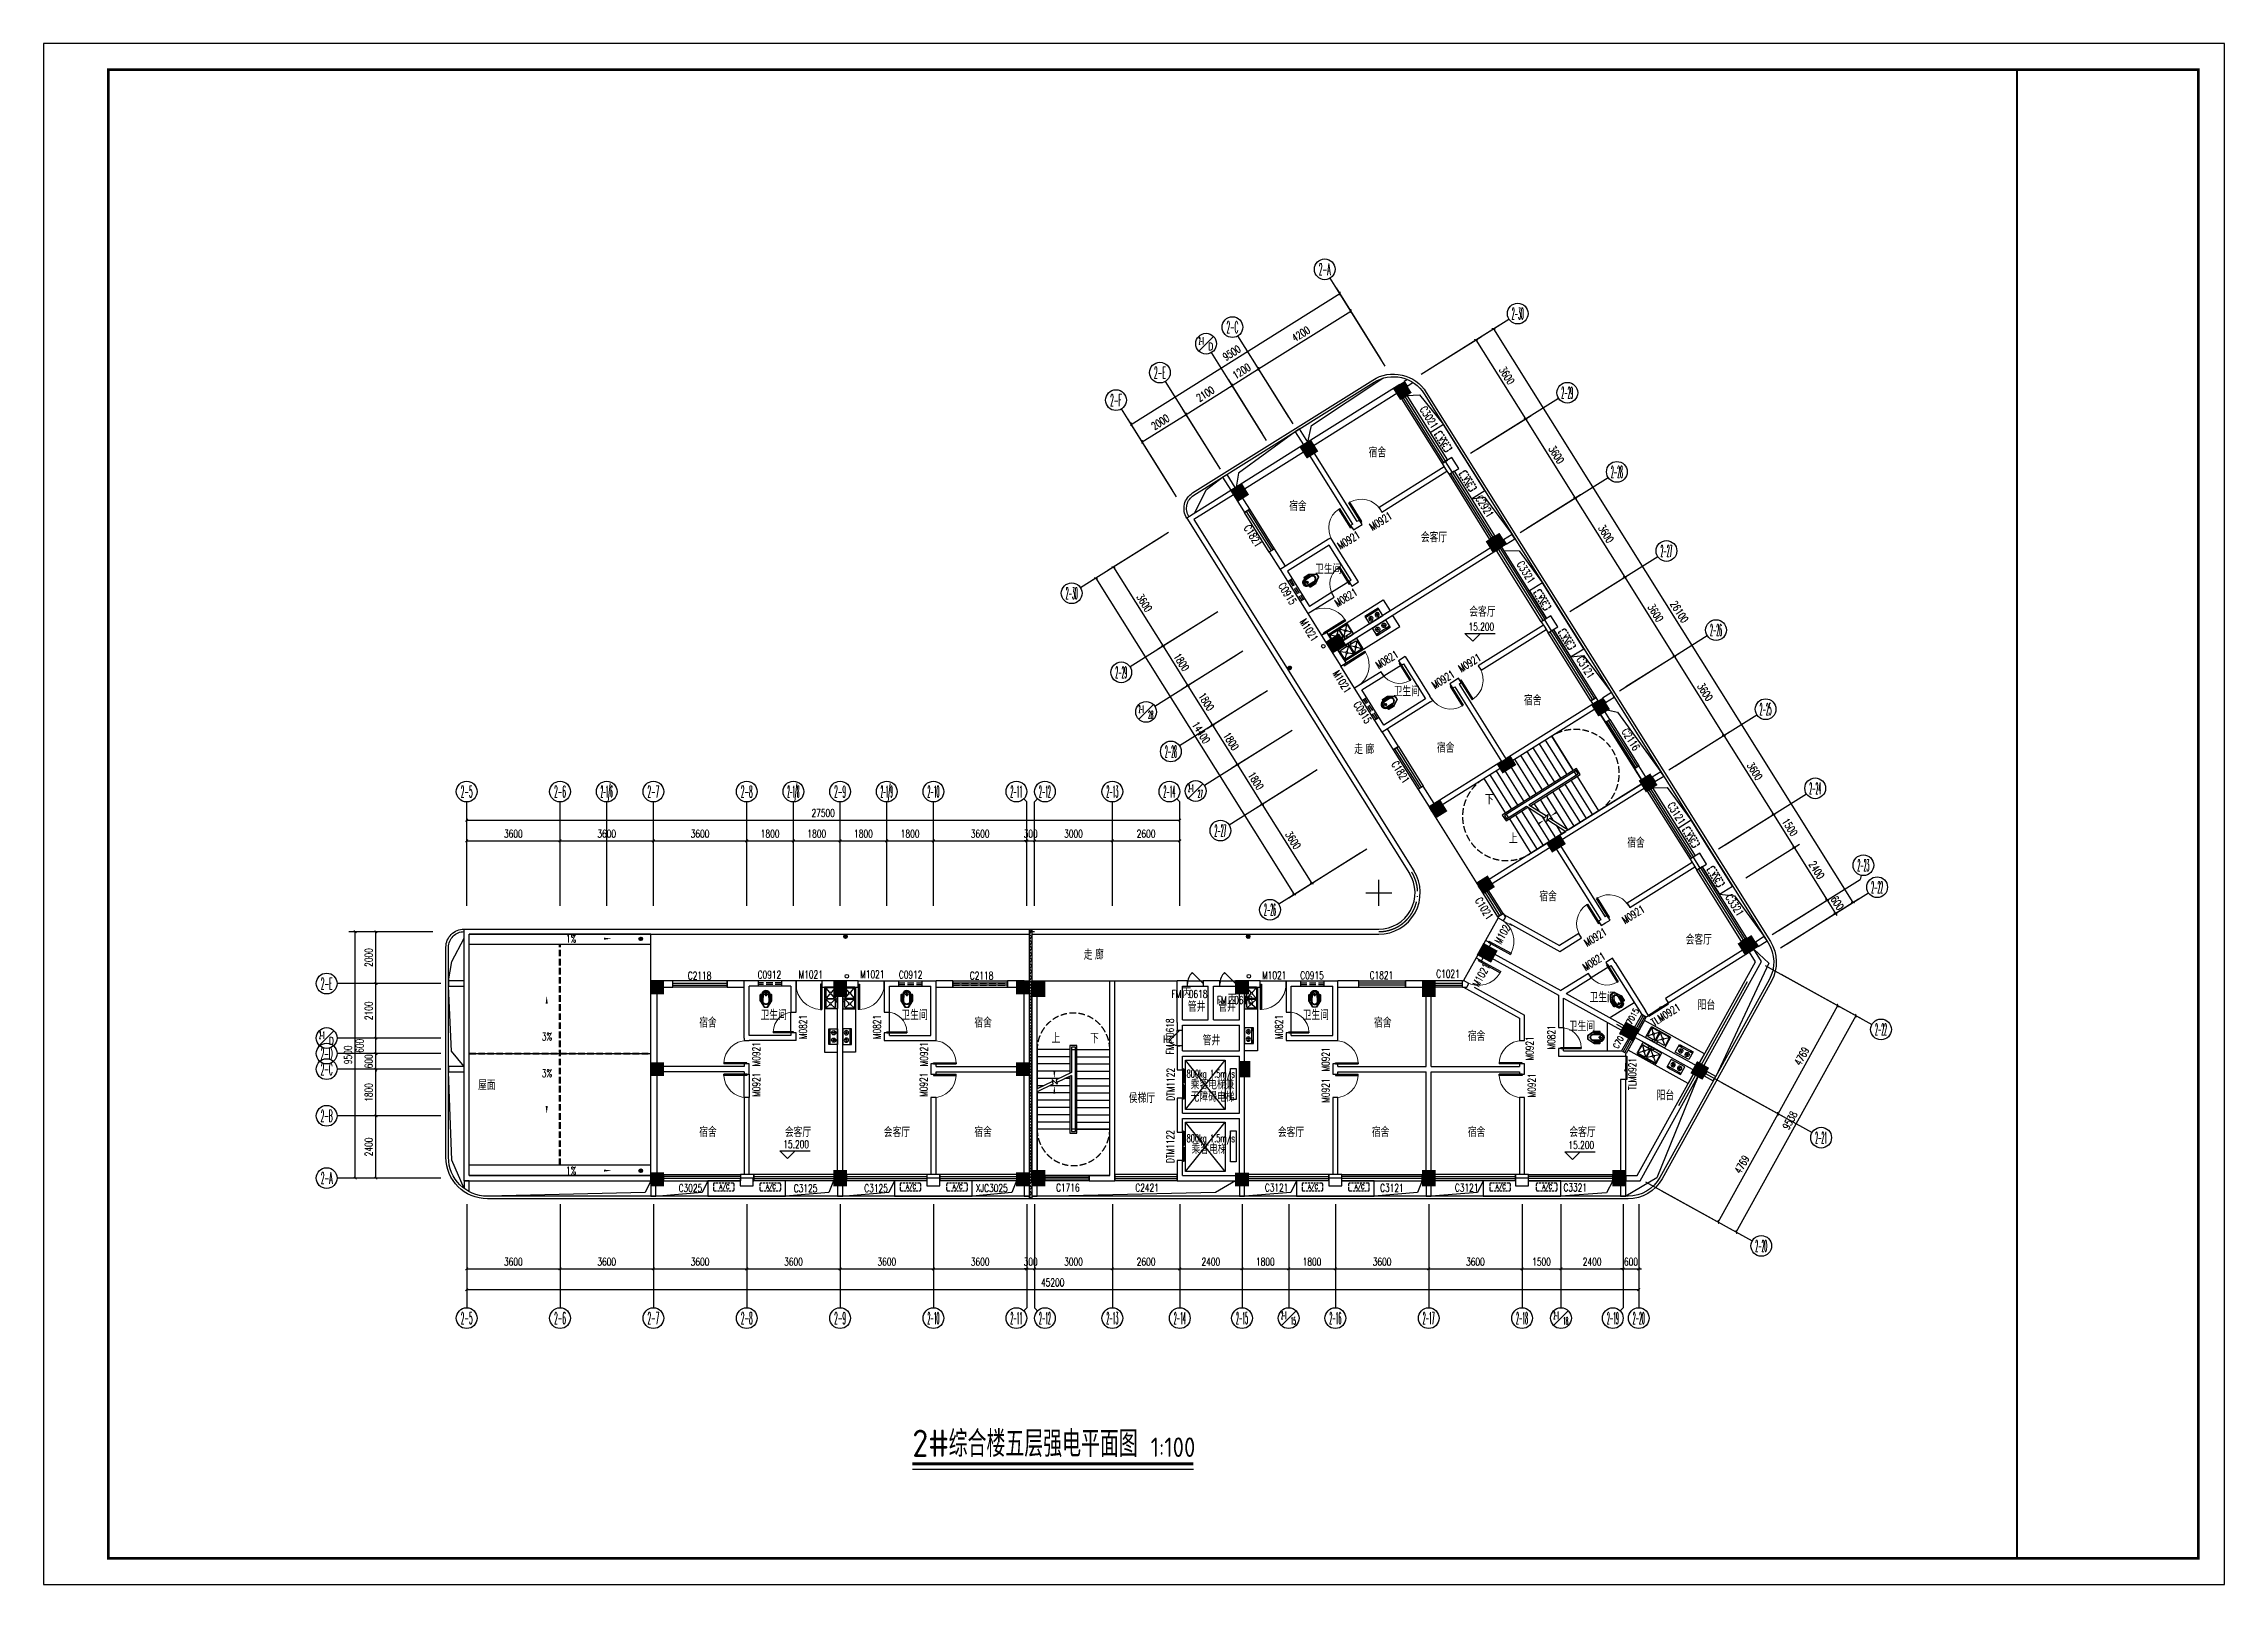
# Model space of a CAD drawing. Extents: x -9422388 to 15610651, y -1992469 to 953794.
# Drawn here: x 14898661 to 14982761, y -365505 to -306105 of the extents above; entities that cross this region are included whole.
import ezdxf
from ezdxf.enums import TextEntityAlignment as Align

# ---------------------------------------------------------------- set-up
doc = ezdxf.new("R2010")
doc.units = 0
doc.header["$LTSCALE"] = 1000
for name, pattern in [('( Hidden )', [0.375, 0.25, -0.125]), ('DASH', [0.35, 0.25, -0.1]), ('DOTE', [2.42, 2, -0.2, 0.02, -0.2])]:
    doc.linetypes.add(name, pattern=pattern)
for name, color, linetype in [('A-ANNO-IDEN', 3, 'Continuous'), ('A-DOOR', 141, 'Continuous'), ('A-DOOR-IDEN', 7, 'Continuous'), ('A-ELEV-LIN-0.3', 30, 'Continuous'), ('A-ELEV-LIN-0.4', 40, 'Continuous'), ('A-FLOR-EVTR', 2, 'Continuous'), ('A-FLOR-HVAC', 4, 'Continuous'), ('A-FLOR-OTHER1-ON', 253, 'Continuous'), ('A-SECT-DOOR', 141, 'Continuous'), ('AXIS', 3, 'Continuous'), ('AXIS_TEXT', 7, 'Continuous'), ('C-KZ', 2, 'Continuous'), ('C-Z-HATCH', 253, 'Continuous'), ('COLUMN', 9, 'Continuous'), ('DIM_ELEV', 3, 'Continuous'), ('DIM_SYMB', 3, 'Continuous'), ('DOTE', 1, 'Continuous'), ('PUB_DIM', 3, 'Continuous'), ('PUB_TEXT', 7, 'Continuous'), ('PUB_TITLE', 4, 'Continuous'), ('STAIR', 2, 'Continuous'), ('WALL', 9, 'Continuous'), ('WALL-PARAPET', 6, 'Continuous'), ('WINDOW', 4, 'Continuous'), ('WINDOW_TEXT', 7, 'Continuous'), ('厨具', 4, 'Continuous'), ('洁具', 253, 'Continuous')]:
    doc.layers.add(name, color=color, linetype=linetype)
doc.styles.add('_TCH_AXIS', font='COMPLEX', dxfattribs={"bigfont": 'GBCBIG'})
doc.styles.add('_TCH_DIM', font='SIMPLEX', dxfattribs={"bigfont": 'GBCBIG'})
doc.styles.add('_TCH_DIM_T3', font='SIMPLEX', dxfattribs={"width": 0.705882, "bigfont": 'GBCBIG'})
doc.styles.add('_TCH_WINDOW', font='SIMPLEX', dxfattribs={"height": 3.5, "bigfont": 'GBCBIG'})
doc.styles.add('COMPLEX', font='COMPLEX')
doc.styles.get("Standard").update_dxf_attribs({"font": 'gbenor.shx', "bigfont": 'gbcbig.shx'})
doc.dimstyles.new('_TCH_ARCH&&100', dxfattribs={"dimtxt": 297.5, "dimasz": 100, "dimexe": 250, "dimexo": 300, "dimgap": 126.25, "dimtad": 1, "dimdec": 0, "dimzin": 0, "dimdsep": 46, "dimtxsty": '_TCH_DIM_T3', "dimblk": 'ARCHTICK', "dimcen": 0.09, "dimclrt": 7, "dimazin": 2, "dimtfac": 1, "dimtdec": 0, "dimtix": 1, "dimtmove": 2, "dimatfit": 3, "dimfxl": 0, "dimtolj": 1, "dimtzin": 0, "dimarcsym": 0})
pattern_1 = [(45, (0, 1223927.247), (-22.4506403, 22.4506403), []), (135, (0, 1223927.247), (-22.4506403, -22.4506403), [])]

msp = doc.modelspace()

# ---------------------------------------------------------------- texts
at = {"layer": 'A-ANNO-IDEN', "color": 7}
for s, height, p in [('2#', 1050, (14932163.74237, -360590.68689)), ('综合楼五层强电平面图', 1012.765957, (14933563.74237, -360590.68689)), ('1:100', 750, (14941353.84876, -360590.68689))]:
    msp.add_text(s, height=height, dxfattribs=at).set_placement(p)

# ---------------------------------------------------------------- blocks, each defined once
blk = doc.blocks.new('$plan$00002871')
at = {"layer": '洁具', "color": 0}
for p, q in [((-15, -490), (-67, -490)), ((0, -475), (0, -423)), ((0, -505), (0, -557)), ((15, -490), (67, -490))]:
    blk.add_line(p, q, dxfattribs=at)
for points in [[(159, -508, -0.88995), (-159, -508, 0.380538), (-179, -491), (-210, -491, -0.414214), (-230, -471), (-230, -258, -0.144595), (-227, -247), (-73, -9, -0.254383), (-56, 0), (56, 0, -0.254383), (73, -9), (227, -247, -0.144595), (230, -258), (230, -471, -0.414214), (210, -491), (179, -491, 0.380538)], [(-149, -264, 1), (-149, -252), (-207, -252, 1), (-207, -264)], [(-148, -287, 1), (-148, -275), (-207, -275, 1), (-207, -287)], [(-147, -307, 1), (-147, -295), (-207, -295, 1), (-207, -307)], [(-146, -330, 1), (-146, -319), (-207, -319, 1), (-207, -330)], [(-146, -352, 1), (-146, -341), (-207, -341, 1), (-207, -352)], [(-145, -376, 1), (-145, -364), (-207, -364, 1), (-207, -376)], [(-144, -399, 1), (-144, -388), (-207, -388, 1), (-207, -399)], [(-143, -423, 1), (-143, -411), (-207, -411, 1), (-207, -423)], [(-141, -444, 1), (-141, -432), (-207, -432, 1), (-207, -444)], [(-141, -464, 1), (-141, -453), (-207, -453, 1), (-207, -464)], [(-149, -263, 1), (-149, -253), (-207, -253, 1), (-207, -263)], [(-148, -286, 1), (-148, -276), (-207, -276, 1), (-207, -286)], [(-147, -306, 1), (-147, -296), (-207, -296, 1), (-207, -306)], [(-146, -329, 1), (-146, -320), (-207, -320, 1), (-207, -329)], [(-146, -351, 1), (-146, -342), (-207, -342, 1), (-207, -351)], [(-145, -375, 1), (-145, -365), (-207, -365, 1), (-207, -375)], [(-144, -398, 1), (-144, -389), (-207, -389, 1), (-207, -398)], [(-143, -422, 1), (-143, -412), (-207, -412, 1), (-207, -422)], [(-141, -443, 1), (-141, -433), (-207, -433, 1), (-207, -443)], [(-141, -463, 1), (-141, -454), (-207, -454, 1), (-207, -463)], [(120, -491), (130, -252, 1.134994), (-130, -252), (-120, -491, 0.992594)], [(105, -490), (115, -251, 1.141146), (-115, -251), (-105, -490, 0.994896)], [(100, -490), (110, -251, 1.143479), (-110, -251), (-100, -490, 0.995777)], [(141, -444, -1), (141, -432), (207, -432, -1), (207, -444)], [(141, -464, -1), (141, -453), (207, -453, -1), (207, -464)], [(141, -443, -1), (141, -433), (207, -433, -1), (207, -443)], [(141, -463, -1), (141, -454), (207, -454, -1), (207, -463)], [(143, -423, -1), (143, -411), (207, -411, -1), (207, -423)], [(144, -399, -1), (144, -388), (207, -388, -1), (207, -399)], [(143, -422, -1), (143, -412), (207, -412, -1), (207, -422)], [(145, -376, -1), (145, -364), (207, -364, -1), (207, -376)], [(144, -398, -1), (144, -389), (207, -389, -1), (207, -398)], [(146, -352, -1), (146, -341), (207, -341, -1), (207, -352)], [(145, -375, -1), (145, -365), (207, -365, -1), (207, -375)], [(146, -330, -1), (146, -319), (207, -319, -1), (207, -330)], [(146, -351, -1), (146, -342), (207, -342, -1), (207, -351)], [(148, -287, -1), (148, -275), (207, -275, -1), (207, -287)], [(147, -307, -1), (147, -295), (207, -295, -1), (207, -307)], [(146, -329, -1), (146, -320), (207, -320, -1), (207, -329)], [(148, -286, -1), (148, -276), (207, -276, -1), (207, -286)], [(147, -306, -1), (147, -296), (207, -296, -1), (207, -306)], [(149, -264, -1), (149, -252), (207, -252, -1), (207, -264)], [(149, -263, -1), (149, -253), (207, -253, -1), (207, -263)]]:
    blk.add_lwpolyline(points, format="xyb", close=True, dxfattribs=at)
blk.add_lwpolyline([(-149, -507, 0.380538), (-179, -481), (-210, -481, -0.414214), (-220, -471), (-220, -258, -0.144595), (-218, -253), (-64, -15, -0.254383), (-56, -10), (56, -10, -0.254383), (64, -15), (218, -253, -0.144595), (220, -258), (220, -471, -0.414214), (210, -481), (179, -481, 0.380538), (149, -507, 0.380538)], format="xyb", dxfattribs=at)
for radius in [40, 31.7]:
    blk.add_circle((0, -490), radius, dxfattribs=at)
blk.add_arc((0, -490), 150, 186.66502, 353.33498, dxfattribs=at)
blk = doc.blocks.new('$plan$00002777')
at = {"layer": '厨具', "color": 0}
for p, q in [((-300, -284), (300, -284)), ((-267, -307), (-267, -318)), ((-257, -316), (-257, -333)), ((-192, -316), (-257, -316)), ((-257, -333), (-192, -333)), ((-192, -333), (-192, -316)), ((-176, -308), (-176, -318)), ((192, -308), (192, -318)), ((208, -316), (273, -316)), ((208, -333), (208, -316)), ((273, -333), (208, -333)), ((273, -316), (273, -333)), ((284, -307), (284, -318))]:
    blk.add_line(p, q, dxfattribs=at)
blk.add_lwpolyline([(300, 0), (-300, 0), (-300, -340), (300, -340)], close=True, dxfattribs=at)
for points in [[(-176, -308, 0.259034), (-178, -304, 0.076276), (-189, -299, 0.036515), (-203, -297, 0.026615), (-221, -296, 0.026615), (-240, -297, 0.036515), (-254, -299, 0.076276), (-265, -304, 0.259034), (-267, -308, 0.078462), (-267, -309, 0.056762)], [(-176, -318, 0.259034), (-178, -315, 0.076276), (-189, -310, 0.036515), (-203, -307, 0.026615), (-221, -306, 0.026615), (-240, -307, 0.036515), (-254, -310, 0.076276), (-265, -315, 0.259034), (-267, -318, 0.259034), (-265, -322, 0.056762), (-257, -326, 0.036515)], [(-192, -327, 0.008736), (-189, -327, 0.076276), (-178, -322, 0.259034), (-176, -318, 0.259034)], [(192, -308, -0.259034), (194, -304, -0.076276), (205, -299, -0.036515), (219, -297, -0.026615), (238, -296, -0.026615), (257, -297, -0.036515), (270, -299, -0.076276), (282, -304, -0.259034), (284, -308, -0.078462), (283, -309, -0.056762)], [(192, -318, -0.259034), (194, -315, -0.076276), (205, -310, -0.036515), (219, -307, -0.026615), (238, -306, -0.026615), (257, -307, -0.036515), (270, -310, -0.076276), (282, -315, -0.259034), (284, -318, -0.259034), (282, -322, -0.056762), (273, -326, -0.036515)], [(208, -327, -0.008736), (205, -327, -0.076276), (194, -322, -0.259034), (192, -318, -0.259034)]]:
    blk.add_lwpolyline(points, format="xyb", dxfattribs=at)
for centre, radius, start, end in [((-135, -143), 82.5, 0.96398, 0), ((-135, -143), 31.6, 0.65318, 0), ((151, -143), 82.5, 180, 179.03602), ((151, -143), 31.6, 180, 179.34682)]:
    blk.add_arc(centre, radius, start, end, dxfattribs=at)
blk = doc.blocks.new('$plan$00002763')
at = {"layer": '洁具', "color": 0}
for p, q in [((-395, -405), (-395, -132)), ((-381, -98), (-246, -241)), ((-246, -297), (-381, -440)), ((-345, -82), (-95, -82)), ((-95, -455), (-345, -455)), ((-59, -98), (-194, -241)), ((-194, -297), (-59, -440)), ((-45, -132), (-45, -405)), ((-20, -405), (-20, -132)), ((-6, -98), (161, -241)), ((161, -297), (-6, -440)), ((30, -82), (345, -82)), ((345, -455), (30, -455)), ((381, -98), (214, -241)), ((214, -297), (381, -440)), ((395, -132), (395, -405))]:
    blk.add_line(p, q, dxfattribs=at)
blk.add_lwpolyline([(-420, -25), (-420, -455, 0.200464), (-413, -473, 0.197353), (-395, -480), (395, -480, 0.19737), (413, -473, 0.200447), (420, -455), (420, -25, 0.200464), (413, -7, 0.197353), (395, 0), (-395, 0, 0.19737), (-413, -7, 0.200447), (-420, -25)], format="xyb", close=True, dxfattribs=at)
for centre, major_axis, start_param, end_param in [((-345, -132), (-50, 0), -1.570796, 0), ((-345, -405), (50, 0), 3.141593, 4.712389), ((-220, -269), (-38.6, 0), 3.141593, 9.424778), ((-136, -48), (-14.2, 0), 3.141593, 9.424778), ((-95, -132), (-50, 0), 3.141593, 4.712389), ((-95, -405), (50, 0), 4.712389, 6.283185), ((-36, -48), (-15.1, 0), 3.141593, 9.424778), ((30, -132), (-50, 0), -1.570796, 0), ((30, -405), (50, 0), 3.141593, 4.712389), ((64, -48), (-14.2, 0), 3.141593, 9.424778), ((188, -269), (-38.6, 0), 3.141593, 9.424778), ((345, -132), (-50, 0), 3.141593, 4.712389), ((345, -405), (50, 0), 4.712389, 6.283185)]:
    blk.add_ellipse(centre, major_axis=major_axis, ratio=0.9938, start_param=start_param, end_param=end_param, dxfattribs=at)
blk = doc.blocks.new('KTWJ1')
at = {"layer": 'A-FLOR-HVAC', "color": 0, "linetype": '( Hidden )', "ltscale": 0.3}
blk.add_lwpolyline([(152982, -14209, 0.414214), (153032, -14259), (153732, -14259, 0.414214), (153782, -14209), (153782, -14009, 0.414214), (153732, -13959), (153032, -13959, 0.414214), (152982, -14009)], format="xyb", close=True, dxfattribs=at)
at = {"layer": 'A-FLOR-HVAC', "color": 0, "style": '_TCH_WINDOW', "width": 0.705882}
blk.add_text('A/C', height=170, dxfattribs=at).set_placement((153214, -14188))
blk = doc.blocks.new('KTB')
at = {"layer": 'A-SECT-DOOR', "color": 0}
for points in [[(1060656, -376423), (1061320, -377483), (1061828, -377164), (1060235, -374622), (1059726, -374941), (1060390, -376000)], [(1064480, -382524), (1065143, -383583), (1065652, -383265), (1064059, -380723), (1063550, -381041), (1064214, -382101)], [(1070215, -391675), (1070879, -392734), (1071387, -392416), (1069794, -389874), (1069286, -390192), (1069950, -391252)], [(1033119, -403775), (1031869, -403775), (1031869, -404375), (1034869, -404375), (1034869, -403775), (1033619, -403775)], [(1040319, -403775), (1039069, -403775), (1039069, -404375), (1042069, -404375), (1042069, -403775), (1040819, -403775)], [(1055819, -403775), (1054569, -403775), (1054569, -404375), (1057569, -404375), (1057569, -403775), (1056319, -403775)], [(1063019, -403775), (1061769, -403775), (1061769, -404375), (1064769, -404375), (1064769, -403775), (1063519, -403775)]]:
    blk.add_lwpolyline(points, dxfattribs=at)
at = {"layer": 'A-FLOR-HVAC', "color": 8, "xscale": -1}
for p, rotation in [((966813, -252808), 122.0782976835921), ((967766, -254329), 122.0782976836109), ((970637, -258909), 122.0782976835921), ((971590, -260429), 122.0782976836109), ((976372, -268060), 122.0782976835921), ((977325, -269581), 122.0782976836109)]:
    blk.add_blockref('KTWJ1', p, dxfattribs=dict(at, rotation=rotation))
at = {"layer": 'A-FLOR-HVAC', "color": 8}
for p in [(879102, -389909), (880896, -389909), (886302, -389909), (888096, -389909), (901802, -389909), (903596, -389909), (909040, -389909), (910835, -389909)]:
    blk.add_blockref('KTWJ1', p, dxfattribs=at)
blk = doc.blocks.new('宿舍楼柱网1')
at = {"layer": 'C-Z-HATCH'}
h = blk.add_hatch(color=0, dxfattribs=at)
h.dxf.hatch_style = 1
h.paths.add_polyline_path([(645860, 167538), (646284, 167803), (646019, 168227), (645595, 167962)])
h = blk.add_hatch(color=0, dxfattribs=at)
h.dxf.hatch_style = 1
edge = h.paths.add_edge_path()
edge.add_line((642259, 165280), (642680, 165549))
edge.add_line((642680, 165549), (642415, 165973))
edge.add_line((642415, 165973), (641991, 165708))
edge.add_line((641991, 165708), (642262, 165283))
h = blk.add_hatch(color=0, dxfattribs=at)
h.dxf.hatch_style = 1
h.paths.add_polyline_path([(642259, 165280), (642683, 165545), (642418, 165969), (641994, 165704)])
h = blk.add_hatch(color=0, dxfattribs=at)
h.dxf.hatch_style = 1
h.paths.add_polyline_path([(639588, 163611), (640012, 163876), (639747, 164300), (639323, 164035)])
h = blk.add_hatch(color=0, dxfattribs=at)
h.dxf.hatch_style = 1
h.paths.add_polyline_path([(649437, 161642), (649946, 161960), (649681, 162384), (649172, 162066)])
h = blk.add_hatch(color=0, dxfattribs=at)
h.dxf.hatch_style = 1
h.paths.add_polyline_path([(643252, 157766), (643760, 158084), (643495, 158508), (642987, 158190)])
h = blk.add_hatch(color=0, dxfattribs=at)
h.dxf.hatch_style = 1
h.paths.add_polyline_path([(653505, 155340), (653929, 155605), (653664, 156029), (653240, 155764)])
h = blk.add_hatch(color=0, dxfattribs=at)
h.dxf.hatch_style = 1
h.paths.add_polyline_path([(649809, 153142), (650317, 153460), (650105, 153799), (649597, 153481)])
h = blk.add_hatch(color=0, dxfattribs=at)
h.dxf.hatch_style = 1
h.paths.add_polyline_path([(655338, 152417), (655762, 152682), (655497, 153106), (655073, 152841)])
h = blk.add_hatch(color=0, dxfattribs=at)
h.dxf.hatch_style = 1
h.paths.add_polyline_path([(647235, 151411), (647659, 151675), (647394, 152100), (646970, 151835)])
h = blk.add_hatch(color=0, dxfattribs=at)
h.dxf.hatch_style = 1
h.paths.add_polyline_path([(651721, 150092), (652229, 150410), (652017, 150749), (651509, 150431)])
h = blk.add_hatch(color=0, dxfattribs=at)
h.dxf.hatch_style = 1
h.paths.add_polyline_path([(649067, 148487), (649491, 148752), (649226, 149176), (648802, 148911)])
h = blk.add_hatch(color=0, dxfattribs=at)
h.dxf.hatch_style = 1
h.paths.add_polyline_path([(648829, 146138), (649071, 146576), (649596, 146285), (649354, 145848)])
h = blk.add_hatch(color=0, dxfattribs=at)
h.dxf.hatch_style = 1
h.paths.add_polyline_path([(659156, 146135), (659665, 146453), (659400, 146877), (658891, 146560)])
h = blk.add_hatch(color=0, dxfattribs=at)
h.dxf.hatch_style = 1
h.paths.add_polyline_path([(631658, 145126), (632158, 145126), (632158, 144526), (631658, 144526)])
h = blk.add_hatch(color=0, dxfattribs=at)
h.dxf.hatch_style = 1
h.paths.add_polyline_path([(639508, 145126), (640008, 145126), (640008, 144626), (639508, 144626)])
h = blk.add_hatch(color=0, dxfattribs=at)
h.dxf.hatch_style = 1
h.paths.add_polyline_path([(646708, 145126), (647208, 145126), (647208, 144526), (646708, 144526)])
h = blk.add_hatch(color=0, dxfattribs=at)
h.dxf.hatch_style = 1
h.paths.add_polyline_path([(654841, 142811), (655083, 143249), (654558, 143539), (654316, 143102)])
h = blk.add_hatch(color=0, dxfattribs=at)
h.dxf.hatch_style = 1
h.paths.add_polyline_path([(639658, 142026), (640058, 142026), (640058, 141426), (639658, 141426)])
h = blk.add_hatch(color=0, dxfattribs=at)
h.dxf.hatch_style = 1
h.paths.add_polyline_path([(657509, 141335), (657751, 141772), (657313, 142015), (657071, 141577)])
h = blk.add_hatch(color=0, dxfattribs=at)
h.dxf.hatch_style = 1
h.paths.add_polyline_path([(631658, 137826), (632158, 137826), (632158, 137226), (631658, 137226)])
h = blk.add_hatch(color=0, dxfattribs=at)
h.dxf.hatch_style = 1
h.paths.add_polyline_path([(639508, 137726), (640008, 137726), (640008, 137226), (639508, 137226)])
h = blk.add_hatch(color=0, dxfattribs=at)
h.dxf.hatch_style = 1
h.paths.add_polyline_path([(646708, 137826), (647208, 137826), (647208, 137226), (646708, 137226)])
h = blk.add_hatch(color=0, dxfattribs=at)
h.dxf.hatch_style = 1
h.paths.add_polyline_path([(654058, 137826), (654558, 137826), (654558, 137226), (654058, 137226)])
at = {"layer": 'C-KZ', "color": 0, "const_width": 30}
for points in [[(645860, 167538), (646281, 167806), (646016, 168231), (645592, 167966), (645863, 167540)], [(642259, 165280), (642680, 165549), (642415, 165973), (641991, 165708), (642262, 165283)], [(639588, 163611), (640012, 163876), (639747, 164300), (639323, 164035), (639588, 163611)], [(649440, 161638), (649946, 161960), (649681, 162384), (649172, 162066), (649437, 161642)], [(643252, 157766), (643760, 158084), (643495, 158508), (642987, 158190), (643252, 157766)], [(653510, 155343), (653929, 155605), (653664, 156029), (653240, 155764), (653505, 155340)], [(649809, 153142), (650317, 153460), (650105, 153799), (649597, 153481), (649809, 153142)], [(655338, 152417), (655762, 152682), (655497, 153106), (655073, 152841), (655338, 152417)], [(647235, 151411), (647659, 151675), (647394, 152100), (646970, 151835), (647235, 151411)], [(651721, 150092), (652229, 150410), (652017, 150749), (651509, 150431), (651721, 150092)], [(649067, 148487), (649491, 148752), (649226, 149176), (648802, 148911), (649067, 148487)], [(648829, 146138), (649071, 146576), (649596, 146285), (649354, 145848), (648829, 146138)], [(659156, 146135), (659665, 146453), (659400, 146877), (658891, 146560), (659156, 146135)], [(654841, 142811), (655083, 143249), (654558, 143539), (654316, 143102), (654841, 142811)], [(657509, 141335), (657751, 141772), (657313, 142015), (657071, 141577), (657509, 141335)]]:
    blk.add_lwpolyline(points, dxfattribs=at)
for points in [[(631658, 145126), (632158, 145126), (632158, 144526), (631658, 144526)], [(639508, 145126), (640008, 145126), (640008, 144626), (639508, 144626)], [(646708, 145126), (647208, 145126), (647208, 144526), (646708, 144526)], [(639658, 142026), (640058, 142026), (640058, 141426), (639658, 141426)], [(631658, 137826), (632158, 137826), (632158, 137226), (631658, 137226)], [(639508, 137726), (640008, 137726), (640008, 137226), (639508, 137226)], [(646708, 137826), (647208, 137826), (647208, 137226), (646708, 137226)], [(654058, 137826), (654558, 137826), (654558, 137226), (654058, 137226)]]:
    blk.add_lwpolyline(points, close=True, dxfattribs=at)
blk = doc.blocks.new('$DorLib2D$00000001')
at = {"color": 0}
for p, q in [((0.45, 0.975), (0.5, 0.975)), ((0.45, 0), (0.45, 0.975)), ((0.5, 0), (0.5, 0.975)), ((0.5, 0), (0.45, 0))]:
    blk.add_line(p, q, dxfattribs=at)
at = {"color": 0, "lineweight": 13}
blk.add_arc((0.475, 0), 0.975, 91.46928, 180, dxfattribs=at)
blk = doc.blocks.new('$TCHSYS$WIN2D')
at = {"color": 0}
for p, q in [((-0.5, 0.5), (0.5, 0.5)), ((-0.5, 0.5), (-0.5, -0.5)), ((0.5, 0.5), (0.5, -0.5)), ((0.5, 0.167), (-0.5, 0.167)), ((0.5, -0.167), (-0.5, -0.167)), ((-0.5, -0.5), (0.5, -0.5))]:
    blk.add_line(p, q, dxfattribs=at)
blk = doc.blocks.new('$DorLib2D$00000129')
at = {"color": 0, "linetype": 'Continuous'}
for p, q in [((-0.5, 0.545), (-0.5, 0.687)), ((-0.5, 0.687), (0.5, 0.687)), ((0.5, 0.545), (-0.5, 0.545)), ((-0.5, 0.5), (-0.5, 0.545)), ((-0.2, 0.437), (0.158, 0.437)), ((0.08, 0.341), (0.08, 0.437)), ((0.158, 0.437), (0.08, 0.341)), ((0.5, 0.687), (0.5, 0.545)), ((0.5, 0.5), (0.5, 0.545))]:
    blk.add_line(p, q, dxfattribs=at)
blk = doc.blocks.new('$DORLIB2D$00000127')
at = {"color": 0}
for points in [[(-0.533, 0.795), (-0.533, 0.69)], [(-0.033, 0.795), (-0.533, 0.795)], [(-0.033, 0.795), (-0.033, 0.69)], [(0.533, 0.795), (0.033, 0.795)], [(0.033, 0.795), (0.033, 0.69)], [(0.533, 0.795), (0.533, 0.69)], [(-0.033, 0.69), (-0.533, 0.69)], [(0.5, 0.5), (-0.5, 0.5)], [(0.533, 0.69), (0.033, 0.69)]]:
    blk.add_lwpolyline(points, dxfattribs=at)
blk = doc.blocks.new('$WINLIB2D$00000001')
at = {"color": 0}
for points in [[(-0.5, 0.5), (-0.5, -0.5)], [(-0.5, 0.5), (0.5, 0.5)], [(0.5, -0.5), (0.5, 0.5)], [(0.5, 0.167), (-0.5, 0.167)], [(0.5, -0.167), (-0.5, -0.167)], [(-0.5, -0.5), (0.5, -0.5)]]:
    blk.add_lwpolyline(points, dxfattribs=at)
blk = doc.blocks.new('$DorLib2D$00000114')
at = {"color": 0}
blk.add_line((0.5, 0), (-0.21, 0.71), dxfattribs=at)
blk.add_arc((0.5, 0), 1, 135, 180, dxfattribs=at)
blk = doc.blocks.new('_ArchTick')
at = {"color": 0, "linetype": 'ByBlock', "const_width": 0.4}
blk.add_lwpolyline([(-0.5, -0.5), (0.5, 0.5)], dxfattribs=at)
blk = doc.blocks.new('*D393')
at = {"layer": 'Defpoints', "color": 0, "transparency": 16777216}
for p in [(1070078, 824425), (1073141, 822730), (1067769, 820252)]:
    blk.add_point(p, dxfattribs=at)
at = {"layer": 'PUB_DIM', "color": 0, "lineweight": -2, "transparency": 16777216}
for p, q in [((1070341, 824280), (1073359, 822609)), ((1070832, 818558), (1073141, 822730)), ((1068032, 820107), (1071050, 818437))]:
    blk.add_line(p, q, dxfattribs=at)
at = {"layer": 'PUB_DIM', "color": 0, "lineweight": -2, "transparency": 16777216, "xscale": 100, "yscale": 100, "zscale": 100}
for p, rotation in [((1073141, 822730), 61.03914883823066), ((1070832, 818558), 241.0391488382307)]:
    blk.add_blockref('_ArchTick', p, dxfattribs=dict(at, rotation=rotation))
at = {"layer": 'PUB_DIM', "color": 7, "transparency": 16777216, "insert": (1071746, 820777), "char_height": 297.5, "attachment_point": 5, "rotation": 61.03915, "style": '_TCH_DIM_T3'}
blk.add_mtext('\\A1;4769', dxfattribs=at)
blk = doc.blocks.new('*D394')
at = {"layer": 'Defpoints', "color": 0, "transparency": 16777216}
for p in [(1072388, 828598), (1075450, 826903), (1070078, 824425)]:
    blk.add_point(p, dxfattribs=at)
at = {"layer": 'PUB_DIM', "color": 0, "lineweight": -2, "transparency": 16777216}
for p, q in [((1072650, 828452), (1075669, 826782)), ((1073141, 822730), (1075450, 826903)), ((1070341, 824280), (1073359, 822609))]:
    blk.add_line(p, q, dxfattribs=at)
at = {"layer": 'PUB_DIM', "color": 0, "lineweight": -2, "transparency": 16777216, "xscale": 100, "yscale": 100, "zscale": 100}
for p, rotation in [((1075450, 826903), 61.03914883823261), ((1073141, 822730), 241.0391488382326)]:
    blk.add_blockref('_ArchTick', p, dxfattribs=dict(at, rotation=rotation))
at = {"layer": 'PUB_DIM', "color": 7, "transparency": 16777216, "insert": (1074055, 824950), "char_height": 297.5, "attachment_point": 5, "rotation": 61.03915, "style": '_TCH_DIM_T3'}
blk.add_mtext('\\A1;4769', dxfattribs=at)
blk = doc.blocks.new('*D395')
at = {"layer": 'Defpoints', "color": 0, "transparency": 16777216}
for p in [(1072388, 828598), (1076150, 826516), (1067769, 820252)]:
    blk.add_point(p, dxfattribs=at)
at = {"layer": 'PUB_DIM', "color": 0, "lineweight": -2, "transparency": 16777216}
for p, q in [((1072650, 828452), (1076369, 826395)), ((1071531, 818170), (1076150, 826516)), ((1068032, 820107), (1071750, 818049))]:
    blk.add_line(p, q, dxfattribs=at)
at = {"layer": 'PUB_DIM', "color": 0, "lineweight": -2, "transparency": 16777216, "xscale": 100, "yscale": 100, "zscale": 100}
for p, rotation in [((1076150, 826516), 61.03914883811179), ((1071531, 818170), 241.0391488381118)]:
    blk.add_blockref('_ArchTick', p, dxfattribs=dict(at, rotation=rotation))
at = {"layer": 'PUB_DIM', "color": 7, "transparency": 16777216, "insert": (1073600, 822476), "char_height": 297.5, "attachment_point": 5, "rotation": 61.03915, "style": '_TCH_DIM_T3'}
blk.add_mtext('\\A1;9538', dxfattribs=at)
blk = doc.blocks.new('*D396')
at = {"layer": 'AXIS', "color": 0, "lineweight": -2, "transparency": 16777216}
for p, q in [((1022569, 818952), (1022569, 815702)), ((1067769, 818952), (1067769, 815702)), ((1022569, 815952), (1067769, 815952))]:
    blk.add_line(p, q, dxfattribs=at)
at = {"layer": 'Defpoints', "color": 0, "transparency": 16777216}
for p in [(1022569, 819252), (1067769, 819252), (1067769, 815952)]:
    blk.add_point(p, dxfattribs=at)
at = {"layer": 'AXIS', "color": 0, "lineweight": -2, "transparency": 16777216, "xscale": 100, "yscale": 100, "zscale": 100, "rotation": 180}
blk.add_blockref('_ArchTick', (1022569, 815952), dxfattribs=at)
at = {"layer": 'AXIS', "color": 0, "lineweight": -2, "transparency": 16777216, "xscale": 100, "yscale": 100, "zscale": 100}
blk.add_blockref('_ArchTick', (1067769, 815952), dxfattribs=at)
at = {"layer": 'AXIS', "color": 7, "transparency": 16777216, "insert": (1045169, 816227), "char_height": 297.5, "attachment_point": 5, "style": '_TCH_DIM_T3'}
blk.add_mtext('\\A1;45200', dxfattribs=at)
blk = doc.blocks.new('*D397')
at = {"layer": 'AXIS', "color": 0, "lineweight": -2, "transparency": 16777216}
for p, q in [((1022569, 831053), (1022569, 834302)), ((1050069, 831053), (1050069, 834302)), ((1022569, 834052), (1050069, 834052))]:
    blk.add_line(p, q, dxfattribs=at)
at = {"layer": 'Defpoints', "color": 0, "transparency": 16777216}
for p in [(1050069, 834052), (1022569, 830753), (1050069, 830753)]:
    blk.add_point(p, dxfattribs=at)
at = {"layer": 'AXIS', "color": 0, "lineweight": -2, "transparency": 16777216, "xscale": 100, "yscale": 100, "zscale": 100, "rotation": 180}
blk.add_blockref('_ArchTick', (1022569, 834052), dxfattribs=at)
at = {"layer": 'AXIS', "color": 0, "lineweight": -2, "transparency": 16777216, "xscale": 100, "yscale": 100, "zscale": 100}
blk.add_blockref('_ArchTick', (1050069, 834052), dxfattribs=at)
at = {"layer": 'AXIS', "color": 7, "transparency": 16777216, "insert": (1036319, 834327), "char_height": 297.5, "attachment_point": 5, "style": '_TCH_DIM_T3'}
blk.add_mtext('\\A1;27500', dxfattribs=at)
blk = doc.blocks.new('*D398')
at = {"layer": 'AXIS', "color": 0, "lineweight": -2, "transparency": 16777216}
for p, q in [((1057836, 851814), (1056110, 854568)), ((1048193, 849311), (1056243, 854356)), ((1049786, 846769), (1048060, 849523))]:
    blk.add_line(p, q, dxfattribs=at)
at = {"layer": 'Defpoints', "color": 0, "transparency": 16777216}
for p in [(1056243, 854356), (1057995, 851560), (1049946, 846515)]:
    blk.add_point(p, dxfattribs=at)
at = {"layer": 'AXIS', "color": 0, "lineweight": -2, "transparency": 16777216, "xscale": 100, "yscale": 100, "zscale": 100}
for p, rotation in [((1056243, 854356), 32.07829767622253), ((1048193, 849311), 212.0782976762225)]:
    blk.add_blockref('_ArchTick', p, dxfattribs=dict(at, rotation=rotation))
at = {"layer": 'AXIS', "color": 7, "transparency": 16777216, "insert": (1052072, 852067), "char_height": 297.5, "attachment_point": 5, "rotation": 32.0783, "style": '_TCH_DIM_T3'}
blk.add_mtext('\\A1;9500', dxfattribs=at)
blk = doc.blocks.new('*D399')
at = {"layer": 'AXIS', "color": 0, "lineweight": -2, "transparency": 16777216}
for p, q in [((1048618, 848633), (1050313, 849695)), ((1051481, 847831), (1050180, 849907)), ((1049786, 846769), (1048485, 848845))]:
    blk.add_line(p, q, dxfattribs=at)
at = {"layer": 'Defpoints', "color": 0, "transparency": 16777216}
for p in [(1050313, 849695), (1051640, 847577), (1049946, 846515)]:
    blk.add_point(p, dxfattribs=at)
at = {"layer": 'AXIS', "color": 0, "lineweight": -2, "transparency": 16777216, "xscale": 100, "yscale": 100, "zscale": 100}
for p, rotation in [((1050313, 849695), 32.07829767622157), ((1048618, 848633), 212.0782976762216)]:
    blk.add_blockref('_ArchTick', p, dxfattribs=dict(at, rotation=rotation))
at = {"layer": 'AXIS', "color": 7, "transparency": 16777216, "insert": (1049319, 849397), "char_height": 297.5, "attachment_point": 5, "rotation": 32.0783, "style": '_TCH_DIM_T3'}
blk.add_mtext('\\A1;2000', dxfattribs=at)
blk = doc.blocks.new('*D400')
at = {"layer": 'AXIS', "color": 0, "lineweight": -2, "transparency": 16777216}
for p, q in [((1050313, 849695), (1052092, 850811)), ((1053261, 848947), (1051959, 851023)), ((1051481, 847831), (1050180, 849907))]:
    blk.add_line(p, q, dxfattribs=at)
at = {"layer": 'Defpoints', "color": 0, "transparency": 16777216}
for p in [(1052092, 850811), (1053420, 848692), (1051640, 847577)]:
    blk.add_point(p, dxfattribs=at)
at = {"layer": 'AXIS', "color": 0, "lineweight": -2, "transparency": 16777216, "xscale": 100, "yscale": 100, "zscale": 100}
for p, rotation in [((1052092, 850811), 32.07829767622366), ((1050313, 849695), 212.0782976762237)]:
    blk.add_blockref('_ArchTick', p, dxfattribs=dict(at, rotation=rotation))
at = {"layer": 'AXIS', "color": 7, "transparency": 16777216, "insert": (1051056, 850486), "char_height": 297.5, "attachment_point": 5, "rotation": 32.0783, "style": '_TCH_DIM_T3'}
blk.add_mtext('\\A1;2100', dxfattribs=at)
blk = doc.blocks.new('*D401')
at = {"layer": 'AXIS', "color": 0, "lineweight": -2, "transparency": 16777216}
for p, q in [((1052092, 850811), (1053109, 851448)), ((1054277, 849584), (1052976, 851660)), ((1053261, 848947), (1051959, 851023))]:
    blk.add_line(p, q, dxfattribs=at)
at = {"layer": 'Defpoints', "color": 0, "transparency": 16777216}
for p in [(1053109, 851448), (1053420, 848692), (1054437, 849330)]:
    blk.add_point(p, dxfattribs=at)
at = {"layer": 'AXIS', "color": 0, "lineweight": -2, "transparency": 16777216, "xscale": 100, "yscale": 100, "zscale": 100}
for p, rotation in [((1053109, 851448), 32.07829767622238), ((1052092, 850811), 212.0782976762224)]:
    blk.add_blockref('_ArchTick', p, dxfattribs=dict(at, rotation=rotation))
at = {"layer": 'AXIS', "color": 7, "transparency": 16777216, "insert": (1052454, 851362), "char_height": 297.5, "attachment_point": 5, "rotation": 32.0783, "style": '_TCH_DIM_T3'}
blk.add_mtext('\\A1;1200', dxfattribs=at)
blk = doc.blocks.new('*D402')
at = {"layer": 'AXIS', "color": 0, "lineweight": -2, "transparency": 16777216}
for p, q in [((1053109, 851448), (1056668, 853679)), ((1057836, 851814), (1056535, 853890)), ((1054277, 849584), (1052976, 851660))]:
    blk.add_line(p, q, dxfattribs=at)
at = {"layer": 'Defpoints', "color": 0, "transparency": 16777216}
for p in [(1056668, 853679), (1057995, 851560), (1054437, 849330)]:
    blk.add_point(p, dxfattribs=at)
at = {"layer": 'AXIS', "color": 0, "lineweight": -2, "transparency": 16777216, "xscale": 100, "yscale": 100, "zscale": 100}
for p, rotation in [((1056668, 853679), 32.07829767622246), ((1053109, 851448), 212.0782976762225)]:
    blk.add_blockref('_ArchTick', p, dxfattribs=dict(at, rotation=rotation))
at = {"layer": 'AXIS', "color": 7, "transparency": 16777216, "insert": (1054742, 852796), "char_height": 297.5, "attachment_point": 5, "rotation": 32.0783, "style": '_TCH_DIM_T3'}
blk.add_mtext('\\A1;4200', dxfattribs=at)
blk = doc.blocks.new('_AXISO')
at = {"color": 0}
blk.add_circle((0, 0), 0.5, dxfattribs=at)
at = {"layer": 'AXIS_TEXT', "color": 0, "style": 'COMPLEX', "width": 1.041667}
blk.add_attdef('A', text='', height=0.56, dxfattribs=at).set_placement((-0.25, -0.28), (0.25, -0.28), align=Align.FIT)
blk = doc.blocks.new('*D403')
at = {"layer": 'AXIS', "color": 0, "lineweight": -2, "transparency": 16777216}
for p, q in [((1021269, 829752), (1018019, 829752)), ((1018269, 820252), (1018269, 829752)), ((1021269, 820252), (1018019, 820252))]:
    blk.add_line(p, q, dxfattribs=at)
at = {"layer": 'Defpoints', "color": 0, "transparency": 16777216}
for p in [(1018269, 829752), (1021569, 829752), (1021569, 820252)]:
    blk.add_point(p, dxfattribs=at)
at = {"layer": 'AXIS', "color": 0, "lineweight": -2, "transparency": 16777216, "xscale": 100, "yscale": 100, "zscale": 100}
for p, rotation in [((1018269, 829752), 90), ((1018269, 820252), 270)]:
    blk.add_blockref('_ArchTick', p, dxfattribs=dict(at, rotation=rotation))
at = {"layer": 'AXIS', "color": 7, "transparency": 16777216, "insert": (1017994, 825002), "char_height": 297.5, "attachment_point": 5, "rotation": 90, "style": '_TCH_DIM_T3'}
blk.add_mtext('\\A1;9500', dxfattribs=at)
blk = doc.blocks.new('*D404')
at = {"layer": 'AXIS', "color": 0, "lineweight": -2, "transparency": 16777216}
for p, q in [((1021269, 822652), (1018819, 822652)), ((1019069, 820252), (1019069, 822652)), ((1021269, 820252), (1018819, 820252))]:
    blk.add_line(p, q, dxfattribs=at)
at = {"layer": 'Defpoints', "color": 0, "transparency": 16777216}
for p in [(1019069, 822652), (1021569, 822652), (1021569, 820252)]:
    blk.add_point(p, dxfattribs=at)
at = {"layer": 'AXIS', "color": 0, "lineweight": -2, "transparency": 16777216, "xscale": 100, "yscale": 100, "zscale": 100}
for p, rotation in [((1019069, 822652), 90), ((1019069, 820252), 270)]:
    blk.add_blockref('_ArchTick', p, dxfattribs=dict(at, rotation=rotation))
at = {"layer": 'AXIS', "color": 7, "transparency": 16777216, "insert": (1018794, 821452), "char_height": 297.5, "attachment_point": 5, "rotation": 90, "style": '_TCH_DIM_T3'}
blk.add_mtext('\\A1;2400', dxfattribs=at)
blk = doc.blocks.new('*D405')
at = {"layer": 'AXIS', "color": 0, "lineweight": -2, "transparency": 16777216}
for p, q in [((1021269, 824452), (1018819, 824452)), ((1019069, 822652), (1019069, 824452)), ((1021269, 822652), (1018819, 822652))]:
    blk.add_line(p, q, dxfattribs=at)
at = {"layer": 'Defpoints', "color": 0, "transparency": 16777216}
for p in [(1019069, 824452), (1021569, 824452), (1021569, 822652)]:
    blk.add_point(p, dxfattribs=at)
at = {"layer": 'AXIS', "color": 0, "lineweight": -2, "transparency": 16777216, "xscale": 100, "yscale": 100, "zscale": 100}
for p, rotation in [((1019069, 824452), 90), ((1019069, 822652), 270)]:
    blk.add_blockref('_ArchTick', p, dxfattribs=dict(at, rotation=rotation))
at = {"layer": 'AXIS', "color": 7, "transparency": 16777216, "insert": (1018794, 823552), "char_height": 297.5, "attachment_point": 5, "rotation": 90, "style": '_TCH_DIM_T3'}
blk.add_mtext('\\A1;1800', dxfattribs=at)
blk = doc.blocks.new('*D406')
at = {"layer": 'AXIS', "color": 0, "lineweight": -2, "transparency": 16777216}
for p, q in [((1021269, 825052), (1018819, 825052)), ((1019069, 825052), (1019069, 825152)), ((1019069, 824452), (1019069, 825052)), ((1021269, 824452), (1018819, 824452)), ((1019069, 824452), (1019069, 824352))]:
    blk.add_line(p, q, dxfattribs=at)
at = {"layer": 'Defpoints', "color": 0, "transparency": 16777216}
for p in [(1019069, 825052), (1021569, 825052), (1021569, 824452)]:
    blk.add_point(p, dxfattribs=at)
at = {"layer": 'AXIS', "color": 0, "lineweight": -2, "transparency": 16777216, "xscale": 100, "yscale": 100, "zscale": 100}
for p, rotation in [((1019069, 825052), 270), ((1019069, 824452), 90)]:
    blk.add_blockref('_ArchTick', p, dxfattribs=dict(at, rotation=rotation))
at = {"layer": 'AXIS', "color": 7, "transparency": 16777216, "insert": (1018794, 824752), "char_height": 297.5, "attachment_point": 5, "rotation": 90, "style": '_TCH_DIM_T3'}
blk.add_mtext('\\A1;600', dxfattribs=at)
blk = doc.blocks.new('*D407')
at = {"layer": 'AXIS', "color": 0, "lineweight": -2, "transparency": 16777216}
for p, q in [((1021269, 825652), (1018819, 825652)), ((1021269, 825052), (1018819, 825052)), ((1019069, 825052), (1019069, 825652))]:
    blk.add_line(p, q, dxfattribs=at)
at = {"layer": 'Defpoints', "color": 0, "transparency": 16777216}
for p in [(1019069, 825652), (1021569, 825652), (1021569, 825052)]:
    blk.add_point(p, dxfattribs=at)
at = {"layer": 'AXIS', "color": 0, "lineweight": -2, "transparency": 16777216, "xscale": 100, "yscale": 100, "zscale": 100}
for p, rotation in [((1019069, 825652), 90), ((1019069, 825052), 270)]:
    blk.add_blockref('_ArchTick', p, dxfattribs=dict(at, rotation=rotation))
at = {"layer": 'AXIS', "color": 7, "transparency": 16777216, "insert": (1018444, 825352), "char_height": 297.5, "attachment_point": 5, "rotation": 90, "style": '_TCH_DIM_T3'}
blk.add_mtext('\\A1;600', dxfattribs=at)
blk = doc.blocks.new('*D408')
at = {"layer": 'AXIS', "color": 0, "lineweight": -2, "transparency": 16777216}
for p, q in [((1021269, 827753), (1018819, 827753)), ((1019069, 825652), (1019069, 827753)), ((1021269, 825652), (1018819, 825652))]:
    blk.add_line(p, q, dxfattribs=at)
at = {"layer": 'Defpoints', "color": 0, "transparency": 16777216}
for p in [(1019069, 827753), (1021569, 827753), (1021569, 825652)]:
    blk.add_point(p, dxfattribs=at)
at = {"layer": 'AXIS', "color": 0, "lineweight": -2, "transparency": 16777216, "xscale": 100, "yscale": 100, "zscale": 100}
for p, rotation in [((1019069, 827753), 90), ((1019069, 825652), 270)]:
    blk.add_blockref('_ArchTick', p, dxfattribs=dict(at, rotation=rotation))
at = {"layer": 'AXIS', "color": 7, "transparency": 16777216, "insert": (1018794, 826703), "char_height": 297.5, "attachment_point": 5, "rotation": 90, "style": '_TCH_DIM_T3'}
blk.add_mtext('\\A1;2100', dxfattribs=at)
blk = doc.blocks.new('*D409')
at = {"layer": 'AXIS', "color": 0, "lineweight": -2, "transparency": 16777216}
for p, q in [((1021269, 829752), (1018819, 829752)), ((1019069, 827753), (1019069, 829752)), ((1021269, 827753), (1018819, 827753))]:
    blk.add_line(p, q, dxfattribs=at)
at = {"layer": 'Defpoints', "color": 0, "transparency": 16777216}
for p in [(1019069, 829752), (1021569, 829752), (1021569, 827753)]:
    blk.add_point(p, dxfattribs=at)
at = {"layer": 'AXIS', "color": 0, "lineweight": -2, "transparency": 16777216, "xscale": 100, "yscale": 100, "zscale": 100}
for p, rotation in [((1019069, 829752), 90), ((1019069, 827753), 270)]:
    blk.add_blockref('_ArchTick', p, dxfattribs=dict(at, rotation=rotation))
at = {"layer": 'AXIS', "color": 7, "transparency": 16777216, "insert": (1018794, 828753), "char_height": 297.5, "attachment_point": 5, "rotation": 90, "style": '_TCH_DIM_T3'}
blk.add_mtext('\\A1;2000', dxfattribs=at)
blk = doc.blocks.new('*D410')
at = {"layer": 'AXIS', "color": 0, "lineweight": -2, "transparency": 16777216}
for p, q in [((1059628, 851403), (1062382, 853129)), ((1062170, 852997), (1076031, 830881)), ((1073489, 829288), (1076243, 831014))]:
    blk.add_line(p, q, dxfattribs=at)
at = {"layer": 'Defpoints', "color": 0, "transparency": 16777216}
for p in [(1059374, 851244), (1076031, 830881), (1073235, 829129)]:
    blk.add_point(p, dxfattribs=at)
at = {"layer": 'AXIS', "color": 0, "lineweight": -2, "transparency": 16777216, "xscale": 100, "yscale": 100, "zscale": 100}
for p, rotation in [((1062170, 852997), 122.0782976762225), ((1076031, 830881), 302.0782976762225)]:
    blk.add_blockref('_ArchTick', p, dxfattribs=dict(at, rotation=rotation))
at = {"layer": 'AXIS', "color": 7, "transparency": 16777216, "insert": (1069334, 842085), "char_height": 297.5, "attachment_point": 5, "rotation": 302.0783, "style": '_TCH_DIM_T3'}
blk.add_mtext('\\A1;26100', dxfattribs=at)
blk = doc.blocks.new('*D411')
at = {"layer": 'AXIS', "color": 0, "lineweight": -2, "transparency": 16777216}
for p, q in [((1073170, 829797), (1075246, 831098)), ((1075035, 830965), (1074981, 831050)), ((1075035, 830965), (1075353, 830457)), ((1073489, 829288), (1075565, 830589)), ((1075353, 830457), (1075406, 830372))]:
    blk.add_line(p, q, dxfattribs=at)
at = {"layer": 'Defpoints', "color": 0, "transparency": 16777216}
for p in [(1075353, 830457), (1072916, 829637), (1073235, 829129)]:
    blk.add_point(p, dxfattribs=at)
at = {"layer": 'AXIS', "color": 0, "lineweight": -2, "transparency": 16777216, "xscale": 100, "yscale": 100, "zscale": 100}
for p, rotation in [((1075035, 830965), 302.0782976762117), ((1075353, 830457), 122.0782976762117)]:
    blk.add_blockref('_ArchTick', p, dxfattribs=dict(at, rotation=rotation))
at = {"layer": 'AXIS', "color": 7, "transparency": 16777216, "insert": (1075427, 830857), "char_height": 297.5, "attachment_point": 5, "rotation": 302.0783, "style": '_TCH_DIM_T3'}
blk.add_mtext('\\A1;600', dxfattribs=at)
blk = doc.blocks.new('*D412')
at = {"layer": 'AXIS', "color": 0, "lineweight": -2, "transparency": 16777216}
for p, q in [((1071896, 831830), (1073972, 833131)), ((1073760, 832998), (1075035, 830965)), ((1073170, 829797), (1075246, 831098))]:
    blk.add_line(p, q, dxfattribs=at)
at = {"layer": 'Defpoints', "color": 0, "transparency": 16777216}
for p in [(1071642, 831671), (1075035, 830965), (1072916, 829637)]:
    blk.add_point(p, dxfattribs=at)
at = {"layer": 'AXIS', "color": 0, "lineweight": -2, "transparency": 16777216, "xscale": 100, "yscale": 100, "zscale": 100}
for p, rotation in [((1073760, 832998), 122.0782976762272), ((1075035, 830965), 302.0782976762272)]:
    blk.add_blockref('_ArchTick', p, dxfattribs=dict(at, rotation=rotation))
at = {"layer": 'AXIS', "color": 7, "transparency": 16777216, "insert": (1074630, 832128), "char_height": 297.5, "attachment_point": 5, "rotation": 302.0783, "style": '_TCH_DIM_T3'}
blk.add_mtext('\\A1;2400', dxfattribs=at)
blk = doc.blocks.new('*D413')
at = {"layer": 'AXIS', "color": 0, "lineweight": -2, "transparency": 16777216}
for p, q in [((1071099, 833101), (1073175, 834402)), ((1072963, 834269), (1073760, 832998)), ((1071896, 831830), (1073972, 833131))]:
    blk.add_line(p, q, dxfattribs=at)
at = {"layer": 'Defpoints', "color": 0, "transparency": 16777216}
for p in [(1070845, 832942), (1073760, 832998), (1071642, 831671)]:
    blk.add_point(p, dxfattribs=at)
at = {"layer": 'AXIS', "color": 0, "lineweight": -2, "transparency": 16777216, "xscale": 100, "yscale": 100, "zscale": 100}
for p, rotation in [((1072963, 834269), 122.0782976762203), ((1073760, 832998), 302.0782976762203)]:
    blk.add_blockref('_ArchTick', p, dxfattribs=dict(at, rotation=rotation))
at = {"layer": 'AXIS', "color": 7, "transparency": 16777216, "insert": (1073595, 833780), "char_height": 297.5, "attachment_point": 5, "rotation": 302.0783, "style": '_TCH_DIM_T3'}
blk.add_mtext('\\A1;1500', dxfattribs=at)
blk = doc.blocks.new('*D414')
at = {"layer": 'AXIS', "color": 0, "lineweight": -2, "transparency": 16777216}
for p, q in [((1069187, 836151), (1071263, 837453)), ((1071051, 837320), (1072963, 834269)), ((1071099, 833101), (1073175, 834402))]:
    blk.add_line(p, q, dxfattribs=at)
at = {"layer": 'Defpoints', "color": 0, "transparency": 16777216}
for p in [(1068933, 835992), (1072963, 834269), (1070845, 832942)]:
    blk.add_point(p, dxfattribs=at)
at = {"layer": 'AXIS', "color": 0, "lineweight": -2, "transparency": 16777216, "xscale": 100, "yscale": 100, "zscale": 100}
for p, rotation in [((1071051, 837320), 122.0782976762228), ((1072963, 834269), 302.0782976762228)]:
    blk.add_blockref('_ArchTick', p, dxfattribs=dict(at, rotation=rotation))
at = {"layer": 'AXIS', "color": 7, "transparency": 16777216, "insert": (1072240, 835941), "char_height": 297.5, "attachment_point": 5, "rotation": 302.0783, "style": '_TCH_DIM_T3'}
blk.add_mtext('\\A1;3600', dxfattribs=at)
blk = doc.blocks.new('*D415')
at = {"layer": 'AXIS', "color": 0, "lineweight": -2, "transparency": 16777216}
for p, q in [((1067276, 839202), (1069351, 840503)), ((1069140, 840370), (1071051, 837320)), ((1069187, 836151), (1071263, 837453))]:
    blk.add_line(p, q, dxfattribs=at)
at = {"layer": 'Defpoints', "color": 0, "transparency": 16777216}
for p in [(1067021, 839043), (1071051, 837320), (1068933, 835992)]:
    blk.add_point(p, dxfattribs=at)
at = {"layer": 'AXIS', "color": 0, "lineweight": -2, "transparency": 16777216, "xscale": 100, "yscale": 100, "zscale": 100}
for p, rotation in [((1069140, 840370), 122.0782976762242), ((1071051, 837320), 302.0782976762242)]:
    blk.add_blockref('_ArchTick', p, dxfattribs=dict(at, rotation=rotation))
at = {"layer": 'AXIS', "color": 7, "transparency": 16777216, "insert": (1070329, 838991), "char_height": 297.5, "attachment_point": 5, "rotation": 302.0783, "style": '_TCH_DIM_T3'}
blk.add_mtext('\\A1;3600', dxfattribs=at)
blk = doc.blocks.new('*D416')
at = {"layer": 'AXIS', "color": 0, "lineweight": -2, "transparency": 16777216}
for p, q in [((1065364, 842252), (1067440, 843553)), ((1067228, 843421), (1069140, 840370)), ((1067276, 839202), (1069351, 840503))]:
    blk.add_line(p, q, dxfattribs=at)
at = {"layer": 'Defpoints', "color": 0, "transparency": 16777216}
for p in [(1065109, 842093), (1069140, 840370), (1067021, 839043)]:
    blk.add_point(p, dxfattribs=at)
at = {"layer": 'AXIS', "color": 0, "lineweight": -2, "transparency": 16777216, "xscale": 100, "yscale": 100, "zscale": 100}
for p, rotation in [((1067228, 843421), 122.0782976762199), ((1069140, 840370), 302.0782976762198)]:
    blk.add_blockref('_ArchTick', p, dxfattribs=dict(at, rotation=rotation))
at = {"layer": 'AXIS', "color": 7, "transparency": 16777216, "insert": (1068417, 842041), "char_height": 297.5, "attachment_point": 5, "rotation": 302.0783, "style": '_TCH_DIM_T3'}
blk.add_mtext('\\A1;3600', dxfattribs=at)
blk = doc.blocks.new('*D417')
at = {"layer": 'AXIS', "color": 0, "lineweight": -2, "transparency": 16777216}
for p, q in [((1063452, 845303), (1065528, 846604)), ((1065316, 846471), (1067228, 843421)), ((1065364, 842252), (1067440, 843553))]:
    blk.add_line(p, q, dxfattribs=at)
at = {"layer": 'Defpoints', "color": 0, "transparency": 16777216}
for p in [(1063198, 845143), (1067228, 843421), (1065109, 842093)]:
    blk.add_point(p, dxfattribs=at)
at = {"layer": 'AXIS', "color": 0, "lineweight": -2, "transparency": 16777216, "xscale": 100, "yscale": 100, "zscale": 100}
for p, rotation in [((1065316, 846471), 122.078297676223), ((1067228, 843421), 302.078297676223)]:
    blk.add_blockref('_ArchTick', p, dxfattribs=dict(at, rotation=rotation))
at = {"layer": 'AXIS', "color": 7, "transparency": 16777216, "insert": (1066505, 845092), "char_height": 297.5, "attachment_point": 5, "rotation": 302.0783, "style": '_TCH_DIM_T3'}
blk.add_mtext('\\A1;3600', dxfattribs=at)
blk = doc.blocks.new('*D418')
at = {"layer": 'AXIS', "color": 0, "lineweight": -2, "transparency": 16777216}
for p, q in [((1061540, 848353), (1063616, 849654)), ((1063404, 849521), (1065316, 846471)), ((1063452, 845303), (1065528, 846604))]:
    blk.add_line(p, q, dxfattribs=at)
at = {"layer": 'Defpoints', "color": 0, "transparency": 16777216}
for p in [(1061286, 848194), (1065316, 846471), (1063198, 845143)]:
    blk.add_point(p, dxfattribs=at)
at = {"layer": 'AXIS', "color": 0, "lineweight": -2, "transparency": 16777216, "xscale": 100, "yscale": 100, "zscale": 100}
for p, rotation in [((1063404, 849521), 122.078297676224), ((1065316, 846471), 302.078297676224)]:
    blk.add_blockref('_ArchTick', p, dxfattribs=dict(at, rotation=rotation))
at = {"layer": 'AXIS', "color": 7, "transparency": 16777216, "insert": (1064593, 848142), "char_height": 297.5, "attachment_point": 5, "rotation": 302.0783, "style": '_TCH_DIM_T3'}
blk.add_mtext('\\A1;3600', dxfattribs=at)
blk = doc.blocks.new('*D419')
at = {"layer": 'AXIS', "color": 0, "lineweight": -2, "transparency": 16777216}
for p, q in [((1059628, 851403), (1061704, 852704)), ((1061492, 852572), (1063404, 849521)), ((1061540, 848353), (1063616, 849654))]:
    blk.add_line(p, q, dxfattribs=at)
at = {"layer": 'Defpoints', "color": 0, "transparency": 16777216}
for p in [(1059374, 851244), (1063404, 849521), (1061286, 848194)]:
    blk.add_point(p, dxfattribs=at)
at = {"layer": 'AXIS', "color": 0, "lineweight": -2, "transparency": 16777216, "xscale": 100, "yscale": 100, "zscale": 100}
for p, rotation in [((1061492, 852572), 122.078297676223), ((1063404, 849521), 302.078297676223)]:
    blk.add_blockref('_ArchTick', p, dxfattribs=dict(at, rotation=rotation))
at = {"layer": 'AXIS', "color": 7, "transparency": 16777216, "insert": (1062681, 851193), "char_height": 297.5, "attachment_point": 5, "rotation": 302.0783, "style": '_TCH_DIM_T3'}
blk.add_mtext('\\A1;3600', dxfattribs=at)
blk = doc.blocks.new('*D420')
at = {"layer": 'AXIS', "color": 0, "lineweight": -2, "transparency": 16777216}
for p, q in [((1049375, 844977), (1046622, 843251)), ((1046833, 843384), (1054481, 831182)), ((1057023, 832776), (1054269, 831050))]:
    blk.add_line(p, q, dxfattribs=at)
at = {"layer": 'Defpoints', "color": 0, "transparency": 16777216}
for p in [(1049630, 845137), (1057277, 832935), (1054481, 831182)]:
    blk.add_point(p, dxfattribs=at)
at = {"layer": 'AXIS', "color": 0, "lineweight": -2, "transparency": 16777216, "xscale": 100, "yscale": 100, "zscale": 100}
for p, rotation in [((1046833, 843384), 122.0782976762229), ((1054481, 831182), 302.0782976762229)]:
    blk.add_blockref('_ArchTick', p, dxfattribs=dict(at, rotation=rotation))
at = {"layer": 'AXIS', "color": 7, "transparency": 16777216, "insert": (1050890, 837429), "char_height": 297.5, "attachment_point": 5, "rotation": 302.0783, "style": '_TCH_DIM_T3'}
blk.add_mtext('\\A1;14400', dxfattribs=at)
blk = doc.blocks.new('*D421')
at = {"layer": 'AXIS', "color": 0, "lineweight": -2, "transparency": 16777216}
for p, q in [((1055111, 835826), (1053035, 834525)), ((1053247, 834658), (1055159, 831607)), ((1057023, 832776), (1054947, 831474))]:
    blk.add_line(p, q, dxfattribs=at)
at = {"layer": 'Defpoints', "color": 0, "transparency": 16777216}
for p in [(1055365, 835985), (1057277, 832935), (1055159, 831607)]:
    blk.add_point(p, dxfattribs=at)
at = {"layer": 'AXIS', "color": 0, "lineweight": -2, "transparency": 16777216, "xscale": 100, "yscale": 100, "zscale": 100}
for p, rotation in [((1053247, 834658), 122.0782976762238), ((1055159, 831607), 302.0782976762238)]:
    blk.add_blockref('_ArchTick', p, dxfattribs=dict(at, rotation=rotation))
at = {"layer": 'AXIS', "color": 7, "transparency": 16777216, "insert": (1054436, 833279), "char_height": 297.5, "attachment_point": 5, "rotation": 302.0783, "style": '_TCH_DIM_T3'}
blk.add_mtext('\\A1;3600', dxfattribs=at)
blk = doc.blocks.new('*D422')
at = {"layer": 'AXIS', "color": 0, "lineweight": -2, "transparency": 16777216}
for p, q in [((1054155, 837351), (1052079, 836050)), ((1052291, 836183), (1053247, 834658)), ((1055111, 835826), (1053035, 834525))]:
    blk.add_line(p, q, dxfattribs=at)
at = {"layer": 'Defpoints', "color": 0, "transparency": 16777216}
for p in [(1054409, 837511), (1055365, 835985), (1053247, 834658)]:
    blk.add_point(p, dxfattribs=at)
at = {"layer": 'AXIS', "color": 0, "lineweight": -2, "transparency": 16777216, "xscale": 100, "yscale": 100, "zscale": 100}
for p, rotation in [((1052291, 836183), 122.0782976762242), ((1053247, 834658), 302.0782976762242)]:
    blk.add_blockref('_ArchTick', p, dxfattribs=dict(at, rotation=rotation))
at = {"layer": 'AXIS', "color": 7, "transparency": 16777216, "insert": (1053002, 835566), "char_height": 297.5, "attachment_point": 5, "rotation": 302.0783, "style": '_TCH_DIM_T3'}
blk.add_mtext('\\A1;1800', dxfattribs=at)
blk = doc.blocks.new('*D423')
at = {"layer": 'AXIS', "color": 0, "lineweight": -2, "transparency": 16777216}
for p, q in [((1053199, 838877), (1051123, 837575)), ((1051335, 837708), (1052291, 836183)), ((1054155, 837351), (1052079, 836050))]:
    blk.add_line(p, q, dxfattribs=at)
at = {"layer": 'Defpoints', "color": 0, "transparency": 16777216}
for p in [(1053453, 839036), (1054409, 837511), (1052291, 836183)]:
    blk.add_point(p, dxfattribs=at)
at = {"layer": 'AXIS', "color": 0, "lineweight": -2, "transparency": 16777216, "xscale": 100, "yscale": 100, "zscale": 100}
for p, rotation in [((1051335, 837708), 122.0782976762242), ((1052291, 836183), 302.0782976762242)]:
    blk.add_blockref('_ArchTick', p, dxfattribs=dict(at, rotation=rotation))
at = {"layer": 'AXIS', "color": 7, "transparency": 16777216, "insert": (1052046, 837092), "char_height": 297.5, "attachment_point": 5, "rotation": 302.0783, "style": '_TCH_DIM_T3'}
blk.add_mtext('\\A1;1800', dxfattribs=at)
blk = doc.blocks.new('*D424')
at = {"layer": 'AXIS', "color": 0, "lineweight": -2, "transparency": 16777216}
for p, q in [((1052243, 840402), (1050167, 839101)), ((1050379, 839233), (1051335, 837708)), ((1053199, 838877), (1051123, 837575))]:
    blk.add_line(p, q, dxfattribs=at)
at = {"layer": 'Defpoints', "color": 0, "transparency": 16777216}
for p in [(1052497, 840561), (1053453, 839036), (1051335, 837708)]:
    blk.add_point(p, dxfattribs=at)
at = {"layer": 'AXIS', "color": 0, "lineweight": -2, "transparency": 16777216, "xscale": 100, "yscale": 100, "zscale": 100}
for p, rotation in [((1050379, 839233), 122.0782976762214), ((1051335, 837708), 302.0782976762214)]:
    blk.add_blockref('_ArchTick', p, dxfattribs=dict(at, rotation=rotation))
at = {"layer": 'AXIS', "color": 7, "transparency": 16777216, "insert": (1051090, 838617), "char_height": 297.5, "attachment_point": 5, "rotation": 302.0783, "style": '_TCH_DIM_T3'}
blk.add_mtext('\\A1;1800', dxfattribs=at)
blk = doc.blocks.new('*D425')
at = {"layer": 'AXIS', "color": 0, "lineweight": -2, "transparency": 16777216}
for p, q in [((1051287, 841927), (1049211, 840626)), ((1049423, 840759), (1050379, 839233)), ((1052243, 840402), (1050167, 839101))]:
    blk.add_line(p, q, dxfattribs=at)
at = {"layer": 'Defpoints', "color": 0, "transparency": 16777216}
for p in [(1051541, 842086), (1052497, 840561), (1050379, 839233)]:
    blk.add_point(p, dxfattribs=at)
at = {"layer": 'AXIS', "color": 0, "lineweight": -2, "transparency": 16777216, "xscale": 100, "yscale": 100, "zscale": 100}
for p, rotation in [((1049423, 840759), 122.0782976762242), ((1050379, 839233), 302.0782976762242)]:
    blk.add_blockref('_ArchTick', p, dxfattribs=dict(at, rotation=rotation))
at = {"layer": 'AXIS', "color": 7, "transparency": 16777216, "insert": (1050134, 840142), "char_height": 297.5, "attachment_point": 5, "rotation": 302.0783, "style": '_TCH_DIM_T3'}
blk.add_mtext('\\A1;1800', dxfattribs=at)
blk = doc.blocks.new('*D426')
at = {"layer": 'AXIS', "color": 0, "lineweight": -2, "transparency": 16777216}
for p, q in [((1049375, 844977), (1047299, 843676)), ((1047511, 843809), (1049423, 840759)), ((1051287, 841927), (1049211, 840626))]:
    blk.add_line(p, q, dxfattribs=at)
at = {"layer": 'Defpoints', "color": 0, "transparency": 16777216}
for p in [(1049630, 845137), (1051541, 842086), (1049423, 840759)]:
    blk.add_point(p, dxfattribs=at)
at = {"layer": 'AXIS', "color": 0, "lineweight": -2, "transparency": 16777216, "xscale": 100, "yscale": 100, "zscale": 100}
for p, rotation in [((1047511, 843809), 122.0782976762251), ((1049423, 840759), 302.0782976762252)]:
    blk.add_blockref('_ArchTick', p, dxfattribs=dict(at, rotation=rotation))
at = {"layer": 'AXIS', "color": 7, "transparency": 16777216, "insert": (1048700, 842430), "char_height": 297.5, "attachment_point": 5, "rotation": 302.0783, "style": '_TCH_DIM_T3'}
blk.add_mtext('\\A1;3600', dxfattribs=at)
blk = doc.blocks.new('*D427')
at = {"layer": 'AXIS', "color": 0, "lineweight": -2, "transparency": 16777216}
for p, q in [((1022569, 818952), (1022569, 816502)), ((1026169, 818952), (1026169, 816502)), ((1022569, 816752), (1026169, 816752))]:
    blk.add_line(p, q, dxfattribs=at)
at = {"layer": 'Defpoints', "color": 0, "transparency": 16777216}
for p in [(1022569, 819252), (1026169, 819252), (1026169, 816752)]:
    blk.add_point(p, dxfattribs=at)
at = {"layer": 'AXIS', "color": 0, "lineweight": -2, "transparency": 16777216, "xscale": 100, "yscale": 100, "zscale": 100, "rotation": 180}
blk.add_blockref('_ArchTick', (1022569, 816752), dxfattribs=at)
at = {"layer": 'AXIS', "color": 0, "lineweight": -2, "transparency": 16777216, "xscale": 100, "yscale": 100, "zscale": 100}
blk.add_blockref('_ArchTick', (1026169, 816752), dxfattribs=at)
at = {"layer": 'AXIS', "color": 7, "transparency": 16777216, "insert": (1024369, 817027), "char_height": 297.5, "attachment_point": 5, "style": '_TCH_DIM_T3'}
blk.add_mtext('\\A1;3600', dxfattribs=at)
blk = doc.blocks.new('*D428')
at = {"layer": 'AXIS', "color": 0, "lineweight": -2, "transparency": 16777216}
for p, q in [((1026169, 818952), (1026169, 816502)), ((1029769, 818952), (1029769, 816502)), ((1026169, 816752), (1029769, 816752))]:
    blk.add_line(p, q, dxfattribs=at)
at = {"layer": 'Defpoints', "color": 0, "transparency": 16777216}
for p in [(1026169, 819252), (1029769, 819252), (1029769, 816752)]:
    blk.add_point(p, dxfattribs=at)
at = {"layer": 'AXIS', "color": 0, "lineweight": -2, "transparency": 16777216, "xscale": 100, "yscale": 100, "zscale": 100, "rotation": 180}
blk.add_blockref('_ArchTick', (1026169, 816752), dxfattribs=at)
at = {"layer": 'AXIS', "color": 0, "lineweight": -2, "transparency": 16777216, "xscale": 100, "yscale": 100, "zscale": 100}
blk.add_blockref('_ArchTick', (1029769, 816752), dxfattribs=at)
at = {"layer": 'AXIS', "color": 7, "transparency": 16777216, "insert": (1027969, 817027), "char_height": 297.5, "attachment_point": 5, "style": '_TCH_DIM_T3'}
blk.add_mtext('\\A1;3600', dxfattribs=at)
blk = doc.blocks.new('*D429')
at = {"layer": 'AXIS', "color": 0, "lineweight": -2, "transparency": 16777216}
for p, q in [((1029769, 818952), (1029769, 816502)), ((1033369, 818952), (1033369, 816502)), ((1029769, 816752), (1033369, 816752))]:
    blk.add_line(p, q, dxfattribs=at)
at = {"layer": 'Defpoints', "color": 0, "transparency": 16777216}
for p in [(1029769, 819252), (1033369, 819252), (1033369, 816752)]:
    blk.add_point(p, dxfattribs=at)
at = {"layer": 'AXIS', "color": 0, "lineweight": -2, "transparency": 16777216, "xscale": 100, "yscale": 100, "zscale": 100, "rotation": 180}
blk.add_blockref('_ArchTick', (1029769, 816752), dxfattribs=at)
at = {"layer": 'AXIS', "color": 0, "lineweight": -2, "transparency": 16777216, "xscale": 100, "yscale": 100, "zscale": 100}
blk.add_blockref('_ArchTick', (1033369, 816752), dxfattribs=at)
at = {"layer": 'AXIS', "color": 7, "transparency": 16777216, "insert": (1031569, 817027), "char_height": 297.5, "attachment_point": 5, "style": '_TCH_DIM_T3'}
blk.add_mtext('\\A1;3600', dxfattribs=at)
blk = doc.blocks.new('*D430')
at = {"layer": 'AXIS', "color": 0, "lineweight": -2, "transparency": 16777216}
for p, q in [((1033369, 818952), (1033369, 816502)), ((1036969, 818952), (1036969, 816502)), ((1033369, 816752), (1036969, 816752))]:
    blk.add_line(p, q, dxfattribs=at)
at = {"layer": 'Defpoints', "color": 0, "transparency": 16777216}
for p in [(1033369, 819252), (1036969, 819252), (1036969, 816752)]:
    blk.add_point(p, dxfattribs=at)
at = {"layer": 'AXIS', "color": 0, "lineweight": -2, "transparency": 16777216, "xscale": 100, "yscale": 100, "zscale": 100, "rotation": 180}
blk.add_blockref('_ArchTick', (1033369, 816752), dxfattribs=at)
at = {"layer": 'AXIS', "color": 0, "lineweight": -2, "transparency": 16777216, "xscale": 100, "yscale": 100, "zscale": 100}
blk.add_blockref('_ArchTick', (1036969, 816752), dxfattribs=at)
at = {"layer": 'AXIS', "color": 7, "transparency": 16777216, "insert": (1035169, 817027), "char_height": 297.5, "attachment_point": 5, "style": '_TCH_DIM_T3'}
blk.add_mtext('\\A1;3600', dxfattribs=at)
blk = doc.blocks.new('*D431')
at = {"layer": 'AXIS', "color": 0, "lineweight": -2, "transparency": 16777216}
for p, q in [((1036969, 818952), (1036969, 816502)), ((1040569, 818952), (1040569, 816502)), ((1036969, 816752), (1040569, 816752))]:
    blk.add_line(p, q, dxfattribs=at)
at = {"layer": 'Defpoints', "color": 0, "transparency": 16777216}
for p in [(1036969, 819252), (1040569, 819252), (1040569, 816752)]:
    blk.add_point(p, dxfattribs=at)
at = {"layer": 'AXIS', "color": 0, "lineweight": -2, "transparency": 16777216, "xscale": 100, "yscale": 100, "zscale": 100, "rotation": 180}
blk.add_blockref('_ArchTick', (1036969, 816752), dxfattribs=at)
at = {"layer": 'AXIS', "color": 0, "lineweight": -2, "transparency": 16777216, "xscale": 100, "yscale": 100, "zscale": 100}
blk.add_blockref('_ArchTick', (1040569, 816752), dxfattribs=at)
at = {"layer": 'AXIS', "color": 7, "transparency": 16777216, "insert": (1038769, 817027), "char_height": 297.5, "attachment_point": 5, "style": '_TCH_DIM_T3'}
blk.add_mtext('\\A1;3600', dxfattribs=at)
blk = doc.blocks.new('*D432')
at = {"layer": 'AXIS', "color": 0, "lineweight": -2, "transparency": 16777216}
for p, q in [((1040569, 818952), (1040569, 816502)), ((1044169, 818952), (1044169, 816502)), ((1040569, 816752), (1044169, 816752))]:
    blk.add_line(p, q, dxfattribs=at)
at = {"layer": 'Defpoints', "color": 0, "transparency": 16777216}
for p in [(1040569, 819252), (1044169, 819252), (1044169, 816752)]:
    blk.add_point(p, dxfattribs=at)
at = {"layer": 'AXIS', "color": 0, "lineweight": -2, "transparency": 16777216, "xscale": 100, "yscale": 100, "zscale": 100, "rotation": 180}
blk.add_blockref('_ArchTick', (1040569, 816752), dxfattribs=at)
at = {"layer": 'AXIS', "color": 0, "lineweight": -2, "transparency": 16777216, "xscale": 100, "yscale": 100, "zscale": 100}
blk.add_blockref('_ArchTick', (1044169, 816752), dxfattribs=at)
at = {"layer": 'AXIS', "color": 7, "transparency": 16777216, "insert": (1042369, 817027), "char_height": 297.5, "attachment_point": 5, "style": '_TCH_DIM_T3'}
blk.add_mtext('\\A1;3600', dxfattribs=at)
blk = doc.blocks.new('*D433')
at = {"layer": 'AXIS', "color": 0, "lineweight": -2, "transparency": 16777216}
for p, q in [((1044169, 818952), (1044169, 816502)), ((1044469, 818952), (1044469, 816502)), ((1044169, 816752), (1044069, 816752)), ((1044169, 816752), (1044469, 816752)), ((1044469, 816752), (1044569, 816752))]:
    blk.add_line(p, q, dxfattribs=at)
at = {"layer": 'Defpoints', "color": 0, "transparency": 16777216}
for p in [(1044169, 819252), (1044469, 819252), (1044469, 816752)]:
    blk.add_point(p, dxfattribs=at)
at = {"layer": 'AXIS', "color": 0, "lineweight": -2, "transparency": 16777216, "xscale": 100, "yscale": 100, "zscale": 100}
blk.add_blockref('_ArchTick', (1044169, 816752), dxfattribs=at)
at = {"layer": 'AXIS', "color": 0, "lineweight": -2, "transparency": 16777216, "xscale": 100, "yscale": 100, "zscale": 100, "rotation": 180}
blk.add_blockref('_ArchTick', (1044469, 816752), dxfattribs=at)
at = {"layer": 'AXIS', "color": 7, "transparency": 16777216, "insert": (1044319, 817027), "char_height": 297.5, "attachment_point": 5, "style": '_TCH_DIM_T3'}
blk.add_mtext('\\A1;300', dxfattribs=at)
blk = doc.blocks.new('*D434')
at = {"layer": 'AXIS', "color": 0, "lineweight": -2, "transparency": 16777216}
for p, q in [((1044469, 818952), (1044469, 816502)), ((1047469, 818952), (1047469, 816502)), ((1044469, 816752), (1047469, 816752))]:
    blk.add_line(p, q, dxfattribs=at)
at = {"layer": 'Defpoints', "color": 0, "transparency": 16777216}
for p in [(1044469, 819252), (1047469, 819252), (1047469, 816752)]:
    blk.add_point(p, dxfattribs=at)
at = {"layer": 'AXIS', "color": 0, "lineweight": -2, "transparency": 16777216, "xscale": 100, "yscale": 100, "zscale": 100, "rotation": 180}
blk.add_blockref('_ArchTick', (1044469, 816752), dxfattribs=at)
at = {"layer": 'AXIS', "color": 0, "lineweight": -2, "transparency": 16777216, "xscale": 100, "yscale": 100, "zscale": 100}
blk.add_blockref('_ArchTick', (1047469, 816752), dxfattribs=at)
at = {"layer": 'AXIS', "color": 7, "transparency": 16777216, "insert": (1045969, 817027), "char_height": 297.5, "attachment_point": 5, "style": '_TCH_DIM_T3'}
blk.add_mtext('\\A1;3000', dxfattribs=at)
blk = doc.blocks.new('*D435')
at = {"layer": 'AXIS', "color": 0, "lineweight": -2, "transparency": 16777216}
for p, q in [((1047469, 818952), (1047469, 816502)), ((1050069, 818952), (1050069, 816502)), ((1047469, 816752), (1050069, 816752))]:
    blk.add_line(p, q, dxfattribs=at)
at = {"layer": 'Defpoints', "color": 0, "transparency": 16777216}
for p in [(1047469, 819252), (1050069, 819252), (1050069, 816752)]:
    blk.add_point(p, dxfattribs=at)
at = {"layer": 'AXIS', "color": 0, "lineweight": -2, "transparency": 16777216, "xscale": 100, "yscale": 100, "zscale": 100, "rotation": 180}
blk.add_blockref('_ArchTick', (1047469, 816752), dxfattribs=at)
at = {"layer": 'AXIS', "color": 0, "lineweight": -2, "transparency": 16777216, "xscale": 100, "yscale": 100, "zscale": 100}
blk.add_blockref('_ArchTick', (1050069, 816752), dxfattribs=at)
at = {"layer": 'AXIS', "color": 7, "transparency": 16777216, "insert": (1048769, 817027), "char_height": 297.5, "attachment_point": 5, "style": '_TCH_DIM_T3'}
blk.add_mtext('\\A1;2600', dxfattribs=at)
blk = doc.blocks.new('*D436')
at = {"layer": 'AXIS', "color": 0, "lineweight": -2, "transparency": 16777216}
for p, q in [((1050069, 818952), (1050069, 816502)), ((1052469, 818952), (1052469, 816502)), ((1050069, 816752), (1052469, 816752))]:
    blk.add_line(p, q, dxfattribs=at)
at = {"layer": 'Defpoints', "color": 0, "transparency": 16777216}
for p in [(1050069, 819252), (1052469, 819252), (1052469, 816752)]:
    blk.add_point(p, dxfattribs=at)
at = {"layer": 'AXIS', "color": 0, "lineweight": -2, "transparency": 16777216, "xscale": 100, "yscale": 100, "zscale": 100, "rotation": 180}
blk.add_blockref('_ArchTick', (1050069, 816752), dxfattribs=at)
at = {"layer": 'AXIS', "color": 0, "lineweight": -2, "transparency": 16777216, "xscale": 100, "yscale": 100, "zscale": 100}
blk.add_blockref('_ArchTick', (1052469, 816752), dxfattribs=at)
at = {"layer": 'AXIS', "color": 7, "transparency": 16777216, "insert": (1051269, 817027), "char_height": 297.5, "attachment_point": 5, "style": '_TCH_DIM_T3'}
blk.add_mtext('\\A1;2400', dxfattribs=at)
blk = doc.blocks.new('*D437')
at = {"layer": 'AXIS', "color": 0, "lineweight": -2, "transparency": 16777216}
for p, q in [((1052469, 818952), (1052469, 816502)), ((1054269, 818952), (1054269, 816502)), ((1052469, 816752), (1054269, 816752))]:
    blk.add_line(p, q, dxfattribs=at)
at = {"layer": 'Defpoints', "color": 0, "transparency": 16777216}
for p in [(1052469, 819252), (1054269, 819252), (1054269, 816752)]:
    blk.add_point(p, dxfattribs=at)
at = {"layer": 'AXIS', "color": 0, "lineweight": -2, "transparency": 16777216, "xscale": 100, "yscale": 100, "zscale": 100, "rotation": 180}
blk.add_blockref('_ArchTick', (1052469, 816752), dxfattribs=at)
at = {"layer": 'AXIS', "color": 0, "lineweight": -2, "transparency": 16777216, "xscale": 100, "yscale": 100, "zscale": 100}
blk.add_blockref('_ArchTick', (1054269, 816752), dxfattribs=at)
at = {"layer": 'AXIS', "color": 7, "transparency": 16777216, "insert": (1053369, 817027), "char_height": 297.5, "attachment_point": 5, "style": '_TCH_DIM_T3'}
blk.add_mtext('\\A1;1800', dxfattribs=at)
blk = doc.blocks.new('*D438')
at = {"layer": 'AXIS', "color": 0, "lineweight": -2, "transparency": 16777216}
for p, q in [((1054269, 818952), (1054269, 816502)), ((1056069, 818952), (1056069, 816502)), ((1054269, 816752), (1056069, 816752))]:
    blk.add_line(p, q, dxfattribs=at)
at = {"layer": 'Defpoints', "color": 0, "transparency": 16777216}
for p in [(1054269, 819252), (1056069, 819252), (1056069, 816752)]:
    blk.add_point(p, dxfattribs=at)
at = {"layer": 'AXIS', "color": 0, "lineweight": -2, "transparency": 16777216, "xscale": 100, "yscale": 100, "zscale": 100, "rotation": 180}
blk.add_blockref('_ArchTick', (1054269, 816752), dxfattribs=at)
at = {"layer": 'AXIS', "color": 0, "lineweight": -2, "transparency": 16777216, "xscale": 100, "yscale": 100, "zscale": 100}
blk.add_blockref('_ArchTick', (1056069, 816752), dxfattribs=at)
at = {"layer": 'AXIS', "color": 7, "transparency": 16777216, "insert": (1055169, 817027), "char_height": 297.5, "attachment_point": 5, "style": '_TCH_DIM_T3'}
blk.add_mtext('\\A1;1800', dxfattribs=at)
blk = doc.blocks.new('*D439')
at = {"layer": 'AXIS', "color": 0, "lineweight": -2, "transparency": 16777216}
for p, q in [((1056069, 818952), (1056069, 816502)), ((1059669, 818952), (1059669, 816502)), ((1056069, 816752), (1059669, 816752))]:
    blk.add_line(p, q, dxfattribs=at)
at = {"layer": 'Defpoints', "color": 0, "transparency": 16777216}
for p in [(1056069, 819252), (1059669, 819252), (1059669, 816752)]:
    blk.add_point(p, dxfattribs=at)
at = {"layer": 'AXIS', "color": 0, "lineweight": -2, "transparency": 16777216, "xscale": 100, "yscale": 100, "zscale": 100, "rotation": 180}
blk.add_blockref('_ArchTick', (1056069, 816752), dxfattribs=at)
at = {"layer": 'AXIS', "color": 0, "lineweight": -2, "transparency": 16777216, "xscale": 100, "yscale": 100, "zscale": 100}
blk.add_blockref('_ArchTick', (1059669, 816752), dxfattribs=at)
at = {"layer": 'AXIS', "color": 7, "transparency": 16777216, "insert": (1057869, 817027), "char_height": 297.5, "attachment_point": 5, "style": '_TCH_DIM_T3'}
blk.add_mtext('\\A1;3600', dxfattribs=at)
blk = doc.blocks.new('*D440')
at = {"layer": 'AXIS', "color": 0, "lineweight": -2, "transparency": 16777216}
for p, q in [((1059669, 818952), (1059669, 816502)), ((1063269, 818952), (1063269, 816502)), ((1059669, 816752), (1063269, 816752))]:
    blk.add_line(p, q, dxfattribs=at)
at = {"layer": 'Defpoints', "color": 0, "transparency": 16777216}
for p in [(1059669, 819252), (1063269, 819252), (1063269, 816752)]:
    blk.add_point(p, dxfattribs=at)
at = {"layer": 'AXIS', "color": 0, "lineweight": -2, "transparency": 16777216, "xscale": 100, "yscale": 100, "zscale": 100, "rotation": 180}
blk.add_blockref('_ArchTick', (1059669, 816752), dxfattribs=at)
at = {"layer": 'AXIS', "color": 0, "lineweight": -2, "transparency": 16777216, "xscale": 100, "yscale": 100, "zscale": 100}
blk.add_blockref('_ArchTick', (1063269, 816752), dxfattribs=at)
at = {"layer": 'AXIS', "color": 7, "transparency": 16777216, "insert": (1061469, 817027), "char_height": 297.5, "attachment_point": 5, "style": '_TCH_DIM_T3'}
blk.add_mtext('\\A1;3600', dxfattribs=at)
blk = doc.blocks.new('*D441')
at = {"layer": 'AXIS', "color": 0, "lineweight": -2, "transparency": 16777216}
for p, q in [((1063269, 818952), (1063269, 816502)), ((1064769, 818952), (1064769, 816502)), ((1063269, 816752), (1064769, 816752))]:
    blk.add_line(p, q, dxfattribs=at)
at = {"layer": 'Defpoints', "color": 0, "transparency": 16777216}
for p in [(1063269, 819252), (1064769, 819252), (1064769, 816752)]:
    blk.add_point(p, dxfattribs=at)
at = {"layer": 'AXIS', "color": 0, "lineweight": -2, "transparency": 16777216, "xscale": 100, "yscale": 100, "zscale": 100, "rotation": 180}
blk.add_blockref('_ArchTick', (1063269, 816752), dxfattribs=at)
at = {"layer": 'AXIS', "color": 0, "lineweight": -2, "transparency": 16777216, "xscale": 100, "yscale": 100, "zscale": 100}
blk.add_blockref('_ArchTick', (1064769, 816752), dxfattribs=at)
at = {"layer": 'AXIS', "color": 7, "transparency": 16777216, "insert": (1064019, 817027), "char_height": 297.5, "attachment_point": 5, "style": '_TCH_DIM_T3'}
blk.add_mtext('\\A1;1500', dxfattribs=at)
blk = doc.blocks.new('*D442')
at = {"layer": 'AXIS', "color": 0, "lineweight": -2, "transparency": 16777216}
for p, q in [((1064769, 818952), (1064769, 816502)), ((1067169, 818952), (1067169, 816502)), ((1064769, 816752), (1067169, 816752))]:
    blk.add_line(p, q, dxfattribs=at)
at = {"layer": 'Defpoints', "color": 0, "transparency": 16777216}
for p in [(1064769, 819252), (1067169, 819252), (1067169, 816752)]:
    blk.add_point(p, dxfattribs=at)
at = {"layer": 'AXIS', "color": 0, "lineweight": -2, "transparency": 16777216, "xscale": 100, "yscale": 100, "zscale": 100, "rotation": 180}
blk.add_blockref('_ArchTick', (1064769, 816752), dxfattribs=at)
at = {"layer": 'AXIS', "color": 0, "lineweight": -2, "transparency": 16777216, "xscale": 100, "yscale": 100, "zscale": 100}
blk.add_blockref('_ArchTick', (1067169, 816752), dxfattribs=at)
at = {"layer": 'AXIS', "color": 7, "transparency": 16777216, "insert": (1065969, 817027), "char_height": 297.5, "attachment_point": 5, "style": '_TCH_DIM_T3'}
blk.add_mtext('\\A1;2400', dxfattribs=at)
blk = doc.blocks.new('*D443')
at = {"layer": 'AXIS', "color": 0, "lineweight": -2, "transparency": 16777216}
for p, q in [((1067169, 818952), (1067169, 816502)), ((1067769, 818952), (1067769, 816502)), ((1067169, 816752), (1067069, 816752)), ((1067169, 816752), (1067769, 816752)), ((1067769, 816752), (1067869, 816752))]:
    blk.add_line(p, q, dxfattribs=at)
at = {"layer": 'Defpoints', "color": 0, "transparency": 16777216}
for p in [(1067169, 819252), (1067769, 819252), (1067769, 816752)]:
    blk.add_point(p, dxfattribs=at)
at = {"layer": 'AXIS', "color": 0, "lineweight": -2, "transparency": 16777216, "xscale": 100, "yscale": 100, "zscale": 100}
blk.add_blockref('_ArchTick', (1067169, 816752), dxfattribs=at)
at = {"layer": 'AXIS', "color": 0, "lineweight": -2, "transparency": 16777216, "xscale": 100, "yscale": 100, "zscale": 100, "rotation": 180}
blk.add_blockref('_ArchTick', (1067769, 816752), dxfattribs=at)
at = {"layer": 'AXIS', "color": 7, "transparency": 16777216, "insert": (1067469, 817027), "char_height": 297.5, "attachment_point": 5, "style": '_TCH_DIM_T3'}
blk.add_mtext('\\A1;600', dxfattribs=at)
blk = doc.blocks.new('*D444')
at = {"layer": 'AXIS', "color": 0, "lineweight": -2, "transparency": 16777216}
for p, q in [((1022569, 831052), (1022569, 833502)), ((1026169, 831052), (1026169, 833502)), ((1022569, 833252), (1026169, 833252))]:
    blk.add_line(p, q, dxfattribs=at)
at = {"layer": 'Defpoints', "color": 0, "transparency": 16777216}
for p in [(1026169, 833252), (1022569, 830752), (1026169, 830752)]:
    blk.add_point(p, dxfattribs=at)
at = {"layer": 'AXIS', "color": 0, "lineweight": -2, "transparency": 16777216, "xscale": 100, "yscale": 100, "zscale": 100, "rotation": 180}
blk.add_blockref('_ArchTick', (1022569, 833252), dxfattribs=at)
at = {"layer": 'AXIS', "color": 0, "lineweight": -2, "transparency": 16777216, "xscale": 100, "yscale": 100, "zscale": 100}
blk.add_blockref('_ArchTick', (1026169, 833252), dxfattribs=at)
at = {"layer": 'AXIS', "color": 7, "transparency": 16777216, "insert": (1024369, 833527), "char_height": 297.5, "attachment_point": 5, "style": '_TCH_DIM_T3'}
blk.add_mtext('\\A1;3600', dxfattribs=at)
blk = doc.blocks.new('*D445')
at = {"layer": 'AXIS', "color": 0, "lineweight": -2, "transparency": 16777216}
for p, q in [((1026169, 831052), (1026169, 833502)), ((1029769, 831052), (1029769, 833502)), ((1026169, 833252), (1029769, 833252))]:
    blk.add_line(p, q, dxfattribs=at)
at = {"layer": 'Defpoints', "color": 0, "transparency": 16777216}
for p in [(1029769, 833252), (1026169, 830752), (1029769, 830752)]:
    blk.add_point(p, dxfattribs=at)
at = {"layer": 'AXIS', "color": 0, "lineweight": -2, "transparency": 16777216, "xscale": 100, "yscale": 100, "zscale": 100, "rotation": 180}
blk.add_blockref('_ArchTick', (1026169, 833252), dxfattribs=at)
at = {"layer": 'AXIS', "color": 0, "lineweight": -2, "transparency": 16777216, "xscale": 100, "yscale": 100, "zscale": 100}
blk.add_blockref('_ArchTick', (1029769, 833252), dxfattribs=at)
at = {"layer": 'AXIS', "color": 7, "transparency": 16777216, "insert": (1027969, 833527), "char_height": 297.5, "attachment_point": 5, "style": '_TCH_DIM_T3'}
blk.add_mtext('\\A1;3600', dxfattribs=at)
blk = doc.blocks.new('*D446')
at = {"layer": 'AXIS', "color": 0, "lineweight": -2, "transparency": 16777216}
for p, q in [((1029769, 831052), (1029769, 833502)), ((1033369, 831052), (1033369, 833502)), ((1029769, 833252), (1033369, 833252))]:
    blk.add_line(p, q, dxfattribs=at)
at = {"layer": 'Defpoints', "color": 0, "transparency": 16777216}
for p in [(1033369, 833252), (1029769, 830752), (1033369, 830752)]:
    blk.add_point(p, dxfattribs=at)
at = {"layer": 'AXIS', "color": 0, "lineweight": -2, "transparency": 16777216, "xscale": 100, "yscale": 100, "zscale": 100, "rotation": 180}
blk.add_blockref('_ArchTick', (1029769, 833252), dxfattribs=at)
at = {"layer": 'AXIS', "color": 0, "lineweight": -2, "transparency": 16777216, "xscale": 100, "yscale": 100, "zscale": 100}
blk.add_blockref('_ArchTick', (1033369, 833252), dxfattribs=at)
at = {"layer": 'AXIS', "color": 7, "transparency": 16777216, "insert": (1031569, 833527), "char_height": 297.5, "attachment_point": 5, "style": '_TCH_DIM_T3'}
blk.add_mtext('\\A1;3600', dxfattribs=at)
blk = doc.blocks.new('*D447')
at = {"layer": 'AXIS', "color": 0, "lineweight": -2, "transparency": 16777216}
for p, q in [((1033369, 831052), (1033369, 833502)), ((1035169, 831052), (1035169, 833502)), ((1033369, 833252), (1035169, 833252))]:
    blk.add_line(p, q, dxfattribs=at)
at = {"layer": 'Defpoints', "color": 0, "transparency": 16777216}
for p in [(1035169, 833252), (1033369, 830752), (1035169, 830752)]:
    blk.add_point(p, dxfattribs=at)
at = {"layer": 'AXIS', "color": 0, "lineweight": -2, "transparency": 16777216, "xscale": 100, "yscale": 100, "zscale": 100, "rotation": 180}
blk.add_blockref('_ArchTick', (1033369, 833252), dxfattribs=at)
at = {"layer": 'AXIS', "color": 0, "lineweight": -2, "transparency": 16777216, "xscale": 100, "yscale": 100, "zscale": 100}
blk.add_blockref('_ArchTick', (1035169, 833252), dxfattribs=at)
at = {"layer": 'AXIS', "color": 7, "transparency": 16777216, "insert": (1034269, 833527), "char_height": 297.5, "attachment_point": 5, "style": '_TCH_DIM_T3'}
blk.add_mtext('\\A1;1800', dxfattribs=at)
blk = doc.blocks.new('*D448')
at = {"layer": 'AXIS', "color": 0, "lineweight": -2, "transparency": 16777216}
for p, q in [((1035169, 831052), (1035169, 833502)), ((1036969, 831052), (1036969, 833502)), ((1035169, 833252), (1036969, 833252))]:
    blk.add_line(p, q, dxfattribs=at)
at = {"layer": 'Defpoints', "color": 0, "transparency": 16777216}
for p in [(1036969, 833252), (1035169, 830752), (1036969, 830752)]:
    blk.add_point(p, dxfattribs=at)
at = {"layer": 'AXIS', "color": 0, "lineweight": -2, "transparency": 16777216, "xscale": 100, "yscale": 100, "zscale": 100, "rotation": 180}
blk.add_blockref('_ArchTick', (1035169, 833252), dxfattribs=at)
at = {"layer": 'AXIS', "color": 0, "lineweight": -2, "transparency": 16777216, "xscale": 100, "yscale": 100, "zscale": 100}
blk.add_blockref('_ArchTick', (1036969, 833252), dxfattribs=at)
at = {"layer": 'AXIS', "color": 7, "transparency": 16777216, "insert": (1036069, 833527), "char_height": 297.5, "attachment_point": 5, "style": '_TCH_DIM_T3'}
blk.add_mtext('\\A1;1800', dxfattribs=at)
blk = doc.blocks.new('*D449')
at = {"layer": 'AXIS', "color": 0, "lineweight": -2, "transparency": 16777216}
for p, q in [((1036969, 831052), (1036969, 833502)), ((1038769, 831052), (1038769, 833502)), ((1036969, 833252), (1038769, 833252))]:
    blk.add_line(p, q, dxfattribs=at)
at = {"layer": 'Defpoints', "color": 0, "transparency": 16777216}
for p in [(1038769, 833252), (1036969, 830752), (1038769, 830752)]:
    blk.add_point(p, dxfattribs=at)
at = {"layer": 'AXIS', "color": 0, "lineweight": -2, "transparency": 16777216, "xscale": 100, "yscale": 100, "zscale": 100, "rotation": 180}
blk.add_blockref('_ArchTick', (1036969, 833252), dxfattribs=at)
at = {"layer": 'AXIS', "color": 0, "lineweight": -2, "transparency": 16777216, "xscale": 100, "yscale": 100, "zscale": 100}
blk.add_blockref('_ArchTick', (1038769, 833252), dxfattribs=at)
at = {"layer": 'AXIS', "color": 7, "transparency": 16777216, "insert": (1037869, 833527), "char_height": 297.5, "attachment_point": 5, "style": '_TCH_DIM_T3'}
blk.add_mtext('\\A1;1800', dxfattribs=at)
blk = doc.blocks.new('*D450')
at = {"layer": 'AXIS', "color": 0, "lineweight": -2, "transparency": 16777216}
for p, q in [((1038769, 831052), (1038769, 833502)), ((1040569, 831052), (1040569, 833502)), ((1038769, 833252), (1040569, 833252))]:
    blk.add_line(p, q, dxfattribs=at)
at = {"layer": 'Defpoints', "color": 0, "transparency": 16777216}
for p in [(1040569, 833252), (1038769, 830752), (1040569, 830752)]:
    blk.add_point(p, dxfattribs=at)
at = {"layer": 'AXIS', "color": 0, "lineweight": -2, "transparency": 16777216, "xscale": 100, "yscale": 100, "zscale": 100, "rotation": 180}
blk.add_blockref('_ArchTick', (1038769, 833252), dxfattribs=at)
at = {"layer": 'AXIS', "color": 0, "lineweight": -2, "transparency": 16777216, "xscale": 100, "yscale": 100, "zscale": 100}
blk.add_blockref('_ArchTick', (1040569, 833252), dxfattribs=at)
at = {"layer": 'AXIS', "color": 7, "transparency": 16777216, "insert": (1039669, 833527), "char_height": 297.5, "attachment_point": 5, "style": '_TCH_DIM_T3'}
blk.add_mtext('\\A1;1800', dxfattribs=at)
blk = doc.blocks.new('*D451')
at = {"layer": 'AXIS', "color": 0, "lineweight": -2, "transparency": 16777216}
for p, q in [((1040569, 831052), (1040569, 833502)), ((1044169, 831052), (1044169, 833502)), ((1040569, 833252), (1044169, 833252))]:
    blk.add_line(p, q, dxfattribs=at)
at = {"layer": 'Defpoints', "color": 0, "transparency": 16777216}
for p in [(1044169, 833252), (1040569, 830752), (1044169, 830752)]:
    blk.add_point(p, dxfattribs=at)
at = {"layer": 'AXIS', "color": 0, "lineweight": -2, "transparency": 16777216, "xscale": 100, "yscale": 100, "zscale": 100, "rotation": 180}
blk.add_blockref('_ArchTick', (1040569, 833252), dxfattribs=at)
at = {"layer": 'AXIS', "color": 0, "lineweight": -2, "transparency": 16777216, "xscale": 100, "yscale": 100, "zscale": 100}
blk.add_blockref('_ArchTick', (1044169, 833252), dxfattribs=at)
at = {"layer": 'AXIS', "color": 7, "transparency": 16777216, "insert": (1042369, 833527), "char_height": 297.5, "attachment_point": 5, "style": '_TCH_DIM_T3'}
blk.add_mtext('\\A1;3600', dxfattribs=at)
blk = doc.blocks.new('*D452')
at = {"layer": 'AXIS', "color": 0, "lineweight": -2, "transparency": 16777216}
for p, q in [((1044169, 831052), (1044169, 833502)), ((1044469, 831052), (1044469, 833502)), ((1044169, 833252), (1044069, 833252)), ((1044169, 833252), (1044469, 833252)), ((1044469, 833252), (1044569, 833252))]:
    blk.add_line(p, q, dxfattribs=at)
at = {"layer": 'Defpoints', "color": 0, "transparency": 16777216}
for p in [(1044469, 833252), (1044169, 830752), (1044469, 830752)]:
    blk.add_point(p, dxfattribs=at)
at = {"layer": 'AXIS', "color": 0, "lineweight": -2, "transparency": 16777216, "xscale": 100, "yscale": 100, "zscale": 100}
blk.add_blockref('_ArchTick', (1044169, 833252), dxfattribs=at)
at = {"layer": 'AXIS', "color": 0, "lineweight": -2, "transparency": 16777216, "xscale": 100, "yscale": 100, "zscale": 100, "rotation": 180}
blk.add_blockref('_ArchTick', (1044469, 833252), dxfattribs=at)
at = {"layer": 'AXIS', "color": 7, "transparency": 16777216, "insert": (1044319, 833527), "char_height": 297.5, "attachment_point": 5, "style": '_TCH_DIM_T3'}
blk.add_mtext('\\A1;300', dxfattribs=at)
blk = doc.blocks.new('*D453')
at = {"layer": 'AXIS', "color": 0, "lineweight": -2, "transparency": 16777216}
for p, q in [((1044469, 831052), (1044469, 833502)), ((1047469, 831052), (1047469, 833502)), ((1044469, 833252), (1047469, 833252))]:
    blk.add_line(p, q, dxfattribs=at)
at = {"layer": 'Defpoints', "color": 0, "transparency": 16777216}
for p in [(1047469, 833252), (1044469, 830752), (1047469, 830752)]:
    blk.add_point(p, dxfattribs=at)
at = {"layer": 'AXIS', "color": 0, "lineweight": -2, "transparency": 16777216, "xscale": 100, "yscale": 100, "zscale": 100, "rotation": 180}
blk.add_blockref('_ArchTick', (1044469, 833252), dxfattribs=at)
at = {"layer": 'AXIS', "color": 0, "lineweight": -2, "transparency": 16777216, "xscale": 100, "yscale": 100, "zscale": 100}
blk.add_blockref('_ArchTick', (1047469, 833252), dxfattribs=at)
at = {"layer": 'AXIS', "color": 7, "transparency": 16777216, "insert": (1045969, 833527), "char_height": 297.5, "attachment_point": 5, "style": '_TCH_DIM_T3'}
blk.add_mtext('\\A1;3000', dxfattribs=at)
blk = doc.blocks.new('*D454')
at = {"layer": 'AXIS', "color": 0, "lineweight": -2, "transparency": 16777216}
for p, q in [((1047469, 831052), (1047469, 833502)), ((1050069, 831052), (1050069, 833502)), ((1047469, 833252), (1050069, 833252))]:
    blk.add_line(p, q, dxfattribs=at)
at = {"layer": 'Defpoints', "color": 0, "transparency": 16777216}
for p in [(1050069, 833252), (1047469, 830752), (1050069, 830752)]:
    blk.add_point(p, dxfattribs=at)
at = {"layer": 'AXIS', "color": 0, "lineweight": -2, "transparency": 16777216, "xscale": 100, "yscale": 100, "zscale": 100, "rotation": 180}
blk.add_blockref('_ArchTick', (1047469, 833252), dxfattribs=at)
at = {"layer": 'AXIS', "color": 0, "lineweight": -2, "transparency": 16777216, "xscale": 100, "yscale": 100, "zscale": 100}
blk.add_blockref('_ArchTick', (1050069, 833252), dxfattribs=at)
at = {"layer": 'AXIS', "color": 7, "transparency": 16777216, "insert": (1048769, 833527), "char_height": 297.5, "attachment_point": 5, "style": '_TCH_DIM_T3'}
blk.add_mtext('\\A1;2600', dxfattribs=at)
blk = doc.blocks.new('55')
h = blk.add_hatch()
h.set_pattern_fill('ANSI37', color=8, scale=100)
h.set_pattern_definition([(45, (422775.5, 1223927.25), (-112.2532, 112.2532), []), (135, (422775.5, 1223927.25), (-112.2532, -112.2532), [])])
h.paths.add_polyline_path([(1044269.2, 829852.5), (1044369.2, 829852.5), (1044369.2, 819452.5), (1044269.2, 819452.5)])
at = {"layer": 'A-ELEV-LIN-0.4'}
h = blk.add_hatch(dxfattribs=at)
h.set_pattern_fill('ANSI37', color=8, scale=20)
h.set_pattern_definition(pattern_1)
edge = h.paths.add_edge_path()
edge.add_arc((1054307.5, 839922.6), 70, 0, 360)
h = blk.add_hatch(dxfattribs=at)
h.set_pattern_fill('ANSI37', color=8, scale=20)
h.set_pattern_definition(pattern_1)
edge = h.paths.add_edge_path()
edge.add_arc((1029283.3, 829475.9), 70, 0, 360)
edge = h.paths.add_edge_path()
edge.add_arc((1029283.3, 820535), 70, 0, 360)
h = blk.add_hatch(dxfattribs=at)
h.set_pattern_fill('ANSI37', color=8, scale=20)
h.set_pattern_definition([(45, (-17130.098, 1213569.246), (-22.4506403, 22.4506403), []), (135, (-17130.098, 1213569.246), (-22.4506403, -22.4506403), [])])
edge = h.paths.add_edge_path()
edge.add_arc((1037177.4, 829564.6), 70, 0, 360)
h = blk.add_hatch(dxfattribs=at)
h.set_pattern_fill('ANSI37', color=8, scale=20)
h.set_pattern_definition([(45, (-1600.5, 1213567.972), (-22.4506403, 22.4506403), []), (135, (-1600.5, 1213567.972), (-22.4506403, -22.4506403), [])])
edge = h.paths.add_edge_path()
edge.add_arc((1052707, 829563.4), 70, 0, 360)
at = {"layer": 'C-Z-HATCH'}
h = blk.add_hatch(color=8, dxfattribs=at)
h.dxf.hatch_style = 1
h.paths.add_polyline_path([(1029669.2, 827852.5), (1030169.2, 827852.5), (1030169.2, 827352.5), (1029669.2, 827352.5)])
h = blk.add_hatch(color=8, dxfattribs=at)
h.dxf.hatch_style = 1
h.paths.add_polyline_path([(1036719.2, 827852.5), (1037219.2, 827852.5), (1037219.2, 827252.5), (1036719.2, 827252.5)])
h = blk.add_hatch(color=8, dxfattribs=at)
h.dxf.hatch_style = 1
h.paths.add_polyline_path([(1043769.2, 827852.5), (1044269.2, 827852.5), (1044269.2, 827352.5), (1043769.2, 827352.5)])
h = blk.add_hatch(color=8, dxfattribs=at)
h.dxf.hatch_style = 1
h.paths.add_polyline_path([(1029669.2, 824702.5), (1030169.2, 824702.5), (1030169.2, 824202.5), (1029669.2, 824202.5)])
h = blk.add_hatch(color=8, dxfattribs=at)
h.dxf.hatch_style = 1
h.paths.add_polyline_path([(1043769.2, 824702.5), (1044269.2, 824702.5), (1044269.2, 824202.5), (1043769.2, 824202.5)])
h = blk.add_hatch(color=8, dxfattribs=at)
h.dxf.hatch_style = 1
h.paths.add_polyline_path([(1029669.2, 820452.5), (1030169.2, 820452.5), (1030169.2, 819952.5), (1029669.2, 819952.5)])
h = blk.add_hatch(color=8, dxfattribs=at)
h.dxf.hatch_style = 1
h.paths.add_polyline_path([(1036719.2, 820552.5), (1037219.2, 820552.5), (1037219.2, 819952.5), (1036719.2, 819952.5)])
h = blk.add_hatch(color=8, dxfattribs=at)
h.dxf.hatch_style = 1
h.paths.add_polyline_path([(1043769.2, 820452.5), (1044269.2, 820452.5), (1044269.2, 819952.5), (1043769.2, 819952.5)])
at = {"color": 8}
for points in [[(1056060.8, 840788.2), (1055795.3, 841211.8), (1057913.6, 842539.5), (1058179.1, 842115.9)], [(1056167, 840618.7), (1056432.6, 840195), (1058550.9, 841522.7), (1058285.3, 841946.4)], [(1044269.2, 829852.5), (1044369.2, 829852.5), (1044369.2, 819452.5), (1044269.2, 819452.5)], [(1036869.2, 827612.5), (1036369.2, 827612.5), (1036369.2, 825112.5), (1036869.2, 825112.5)], [(1037069.2, 827612.5), (1037569.2, 827612.5), (1037569.2, 825112.5), (1037069.2, 825112.5)], [(1052569.2, 827612.5), (1053069.2, 827612.5), (1053069.2, 825152.5), (1052569.2, 825152.5)], [(1070039.3, 824561.1), (1070305.7, 825042.3), (1067988.3, 826325.4), (1067721.9, 825844.2)], [(1069942.4, 824386.1), (1069676.2, 823904.8), (1067358.3, 825187), (1067624.5, 825668.2)]]:
    blk.add_lwpolyline(points, close=True, dxfattribs=at)
for points in [[(1059787.4, 834390.5), (1061593.1, 831509.6)], [(1057742.9, 830751.9), (1057742.9, 831751.9)], [(1057242.9, 831251.9), (1058242.9, 831251.9)], [(1029669.2, 827852.5), (1029669.2, 829652.5)], [(1044369.2, 827852.5), (1049969.2, 827852.5)], [(1069316.6, 823048.6), (1071960.7, 827826.3)], [(1067598.5, 827012.3), (1066685.4, 826440.1)], [(1066569.2, 825152.5), (1066569.2, 826230)], [(1066906.7, 826180.4), (1067431.7, 825889.9)]]:
    blk.add_lwpolyline(points, dxfattribs=at)
at = {"layer": 'A-ELEV-LIN-0.3', "color": 8}
for points in [[(1050339.1, 845699.3), (1050339.1, 845699.3, -0.4142136), (1050560.4, 846664.2), (1057508.5, 851019, -0.4142136), (1059576.1, 850544.6), (1072846.3, 829372.3, -0.2728148), (1072887.7, 827849.3), (1068669, 820226.2, -0.2728148), (1067356.5, 819452.5), (1023369.2, 819452.5, -0.4142134), (1021769.2, 821052.5), (1021769.2, 829152.5, -0.4142137), (1022469.2, 829852.5), (1022469.2, 829852.5)], [(1050423.8, 845752.4), (1050423.8, 845752.4, -0.4142136), (1050613.5, 846579.4), (1057561.6, 850934.3, -0.4142136), (1059491.3, 850491.5), (1072761.6, 829319.2, -0.2728148), (1072800.2, 827897.8), (1068581.5, 820274.6, -0.2728148), (1067356.5, 819552.5), (1044369.2, 819552.5)], [(1044269.2, 819552.5), (1023369.2, 819552.5, -0.4142134), (1021869.2, 821052.5), (1021869.2, 829152.5, -0.4142137), (1022469.2, 829752.5), (1022469.2, 829752.5)]]:
    blk.add_lwpolyline(points, format="xyb", dxfattribs=at)
for points in [[(1058853.7, 851036), (1058727.6, 850956.6), (1058833.8, 850787.2), (1059058.2, 850928.2)], [(1022669.2, 819725.9), (1022669.2, 820152.5), (1022469.2, 820152.5), (1022469.2, 819852.5)], [(1022669.2, 819925.8), (1022669.2, 820152.5), (1022469.2, 820152.5), (1022469.2, 820052.5)], [(1044269.2, 819552.5), (1044269.2, 819452.5)], [(1044369.2, 819552.5), (1044369.2, 819452.5)]]:
    blk.add_lwpolyline(points, dxfattribs=at)
for points in [[(1054686.8, 849132.4), (1054517.3, 849026.2), (1054834.2, 848520.7), (1055003.7, 848626.9)], [(1051890.7, 847379.8), (1051721.3, 847273.5), (1052038.1, 846768), (1052207.6, 846874.2)], [(1062996.5, 844899.2), (1062890.2, 845068.6), (1062551.3, 844856.2), (1062657.5, 844686.8)], [(1066820.2, 838798.5), (1066714, 838967.9), (1066375.1, 838755.5), (1066481.3, 838586)], [(1068732.1, 835748.1), (1068625.9, 835917.6), (1068287, 835705.1), (1068393.2, 835535.7)], [(1072715.2, 829393.2), (1072609, 829562.6), (1072270, 829350.2), (1072376.3, 829180.7)], [(1021869.2, 827852.5), (1021869.2, 827652.5), (1022469.2, 827652.5), (1022469.2, 827852.5)], [(1021869.2, 824552.5), (1021869.2, 824352.5), (1022469.2, 824352.5), (1022469.2, 824552.5)], [(1070642.4, 823998.7), (1070739.3, 824173.7), (1070389.3, 824367.4), (1070292.5, 824192.4)], [(1029669.2, 819552.5), (1029869.2, 819552.5), (1029869.2, 819952.5), (1029669.2, 819952.5)], [(1036869.2, 819552.5), (1037069.2, 819552.5), (1037069.2, 819952.5), (1036869.2, 819952.5)], [(1044069.2, 819552.5), (1044269.2, 819552.5), (1044269.2, 819952.5), (1044069.2, 819952.5)], [(1044369.2, 819552.5), (1044569.2, 819552.5), (1044569.2, 819952.5), (1044369.2, 819952.5)], [(1052369.2, 819552.5), (1052569.2, 819552.5), (1052569.2, 819952.5), (1052369.2, 819952.5)], [(1059569.2, 819552.5), (1059769.2, 819552.5), (1059769.2, 819952.5), (1059569.2, 819952.5)], [(1067069.2, 819552.5), (1067269.2, 819552.5), (1067269.2, 819952.5), (1067069.2, 819952.5)]]:
    blk.add_lwpolyline(points, close=True, dxfattribs=at)
at = {"layer": 'A-ELEV-LIN-0.4', "color": 8}
for points in [[(1055003.7, 848626.9), (1055151.5, 849263.2), (1057906.2, 851090)], [(1058826.5, 850426.7), (1059317.5, 850450.7), (1060234.9, 849305.3)], [(1054517.4, 849026.1), (1052337.5, 847429.2), (1052246, 846894.1)], [(1050636.7, 845888.3), (1051106, 846801.2), (1051721.3, 847273.5)], [(1061319.7, 846444.6), (1061820.5, 846501.8), (1062890.2, 845068.6)], [(1061319.7, 846444.6), (1061820.5, 846501.8), (1062890.2, 845068.6)], [(1062569.7, 844452.2), (1063158.9, 844428.7), (1064058.6, 843204.5)], [(1065143.5, 840343.9), (1065644.3, 840401.1), (1066714, 838967.9)], [(1066375.2, 838342), (1066947.4, 838215.6), (1068625.9, 835917.6)], [(1068303.6, 835302), (1068869.6, 835311.7), (1069794.2, 834053.4)], [(1070879.1, 831192.8), (1071463.3, 831135.6), (1072609, 829562.6)], [(1021869.2, 827852.5), (1021990.5, 828607.7), (1022469.2, 829504.2)], [(1029669.2, 829652.5), (1022669.2, 829652.5)], [(1029669.2, 829252.5), (1022669.2, 829252.5)], [(1072207.2, 829073.8), (1072781.5, 828543.2), (1070739.3, 824173.7)], [(1022469.2, 824552.5), (1021979.5, 825145.2), (1021869.2, 827652.5)], [(1022669.2, 825052.5), (1029669.2, 825052.5)], [(1022469.2, 819852.5), (1021991.5, 820945.7), (1021869.2, 824352.5)], [(1070044.8, 824158), (1068467, 820265.7), (1067269.2, 819552.5)], [(1029669.2, 820752.5), (1022669.2, 820752.5)], [(1029669.2, 820352.5), (1022669.2, 820352.5)], [(1029669.2, 820152.5), (1029451.7, 819697.7), (1023369.2, 819552.5)], [(1031869.2, 820152.5), (1031651.7, 819697.7), (1029982.9, 819552.5)], [(1036719.2, 820152.5), (1036538, 819697.7), (1034869.2, 819552.5)], [(1039069.2, 820152.5), (1038851.7, 819697.7), (1037182.9, 819552.5)], [(1043769.2, 820152.5), (1043588, 819697.7), (1042069.2, 819552.5)], [(1052219.2, 820152.5), (1051452, 819697.7), (1045219.2, 819552.5)], [(1054569.2, 820152.5), (1054351.7, 819697.7), (1052569.2, 819552.5)], [(1059419.2, 820152.5), (1059238, 819697.7), (1057569.2, 819552.5)], [(1061769.2, 820152.5), (1061551.7, 819697.7), (1059769.2, 819552.5)], [(1066769.2, 820152.5), (1066527.3, 819682.7), (1064769.2, 819552.5)]]:
    blk.add_lwpolyline(points, dxfattribs=at)
for centre in [(1055603.8, 840754.7), (1054307.5, 839922.6), (1029283.3, 829475.9), (1037177.4, 829564.6), (1052707, 829563.4), (1037229.5, 828033.9), (1052732, 828033.9), (1029283.3, 820535)]:
    blk.add_circle(centre, 70, dxfattribs=at)
at = {"layer": 'A-FLOR-EVTR', "color": 8, "ltscale": 0.5}
for p, q in [((1050294.2, 822902.5), (1050294.2, 824802.5)), ((1050294.2, 824802.5), (1051814.2, 824802.5)), ((1051814.2, 822902.5), (1050294.2, 824802.5)), ((1050294.2, 822902.5), (1051814.2, 824802.5)), ((1051814.2, 824802.5), (1051814.2, 822902.5)), ((1052029.2, 823282.5), (1052029.2, 824472.5)), ((1052029.2, 824472.5), (1052244.2, 824472.5)), ((1052244.2, 824472.5), (1052244.2, 823282.5)), ((1051814.2, 822902.5), (1050294.2, 822902.5)), ((1052244.2, 823282.5), (1052029.2, 823282.5)), ((1050294.2, 820502.5), (1050294.2, 822402.5)), ((1050294.2, 822402.5), (1051814.2, 822402.5)), ((1051814.2, 820502.5), (1050294.2, 822402.5)), ((1050294.2, 820502.5), (1051814.2, 822402.5)), ((1051814.2, 822402.5), (1051814.2, 820502.5)), ((1052029.2, 820882.5), (1052029.2, 822072.5)), ((1052029.2, 822072.5), (1052244.2, 822072.5)), ((1052244.2, 822072.5), (1052244.2, 820882.5)), ((1052244.2, 820882.5), (1052029.2, 820882.5)), ((1051814.2, 820502.5), (1050294.2, 820502.5))]:
    blk.add_line(p, q, dxfattribs=at)
at = {"layer": 'A-FLOR-OTHER1-ON', "color": 8, "linetype": 'DASH'}
for points in [[(1026154.2, 820752.5), (1026154.2, 829252.5)], [(1026184.2, 820752.5), (1026184.2, 829252.5)], [(1022669.2, 825067.5), (1029669.2, 825067.5)], [(1022669.2, 825037.5), (1029669.2, 825037.5)]]:
    blk.add_lwpolyline(points, dxfattribs=at)
for centre, radius, start, end in [((1065316.6, 835849.7), 1700, 302.078069, 122.078298), ((1062673, 834192.8), 1700, 122.078178, 302.078298), ((1045969.2, 825212.5), 1400, 0, 180.000023), ((1045969.2, 822132.5), 1400, 179.999864, 0)]:
    blk.add_arc(centre, radius, start, end, dxfattribs=at)
at = {"layer": 'AXIS', "color": 8}
for p, q in [((1057995.4, 851560.2), (1055871.1, 854949.5)), ((1059373.8, 851244), (1062763.1, 853368.3)), ((1050800.3, 852137.8), (1051365.9, 852703.5)), ((1053419.8, 848692.4), (1051295.5, 852081.7)), ((1054436.6, 849329.7), (1052312.3, 852719)), ((1051640.5, 847577.1), (1049516.2, 850966.4)), ((1061285.7, 848193.6), (1064675, 850317.9)), ((1049945.8, 846515), (1047821.5, 849904.3)), ((1063197.5, 845143.2), (1066586.8, 847267.5)), ((1049629.6, 845136.6), (1046240.3, 843012.3)), ((1065109.4, 842092.9), (1068498.7, 844217.2)), ((1051541.5, 842086.2), (1048152.2, 839961.9)), ((1067021.3, 839042.5), (1070410.6, 841166.8)), ((1052497.4, 840561), (1049108.1, 838436.7)), ((1048486.3, 837941.4), (1049052, 838507.1)), ((1053453.3, 839035.8), (1050064, 836911.5)), ((1068933.2, 835992.1), (1072322.5, 838116.5)), ((1054409.3, 837510.7), (1051020, 835386.4)), ((1055365.2, 835985.5), (1051975.9, 833861.2)), ((1050398.2, 834891.1), (1050963.9, 835456.8)), ((1022569.2, 830752.5), (1022569.2, 834752.5)), ((1026169.2, 830752.5), (1026169.2, 834752.5)), ((1027969.2, 830752.5), (1027969.2, 834752.5)), ((1029769.2, 830752.5), (1029769.2, 834752.5)), ((1033369.2, 830752.5), (1033369.2, 834752.5)), ((1035169.2, 830752.5), (1035169.2, 834752.5)), ((1036969.2, 830752.5), (1036969.2, 834752.5)), ((1038769.2, 830752.5), (1038769.2, 834752.5)), ((1040569.2, 830752.5), (1040569.2, 834752.5)), ((1044052, 834869.7), (1044169.2, 834752.5)), ((1044169.2, 830752.5), (1044169.2, 834752.5)), ((1044586.4, 834869.7), (1044469.2, 834752.5)), ((1044469.2, 830752.5), (1044469.2, 834752.5)), ((1047469.2, 830752.5), (1047469.2, 834752.5)), ((1049952, 834869.7), (1050069.2, 834752.5)), ((1050069.2, 830752.5), (1050069.2, 834752.5)), ((1070845.1, 832941.8), (1074234.4, 835066.1)), ((1057277.1, 832935.1), (1053887.8, 830810.8)), ((1072916.3, 829637.2), (1076305.6, 831761.5)), ((1076342.6, 831923), (1076305.6, 831761.5)), ((1073234.9, 829128.8), (1076624.2, 831253.1)), ((1021569.2, 827752.5), (1017569.2, 827752.5)), ((1073266.3, 828111.5), (1076762.3, 826176.7)), ((1016886.4, 825369.7), (1017452, 825935.3)), ((1021569.2, 825652.5), (1017569.2, 825652.5)), ((1021569.2, 825052.5), (1017569.2, 825052.5)), ((1021569.2, 824452.5), (1017569.2, 824452.5)), ((1070957.1, 823938.8), (1074453.1, 822004.1)), ((1021569.2, 822652.5), (1017569.2, 822652.5)), ((1021569.2, 820252.5), (1017569.2, 820252.5)), ((1022569.2, 819252.5), (1022569.2, 815252.5)), ((1026169.2, 819252.5), (1026169.2, 815252.5)), ((1029769.2, 819252.5), (1029769.2, 815252.5)), ((1033369.2, 819252.5), (1033369.2, 815252.5)), ((1036969.2, 819252.5), (1036969.2, 815252.5)), ((1040569.2, 819252.5), (1040569.2, 815252.5)), ((1044169.2, 819252.5), (1044169.2, 815252.5)), ((1044469.2, 819252.5), (1044469.2, 815252.5)), ((1047469.2, 819252.5), (1047469.2, 815252.5)), ((1050069.2, 819252.5), (1050069.2, 815252.5)), ((1052469.2, 819252.5), (1052469.2, 815252.5)), ((1054269.2, 819252.5), (1054269.2, 815252.5)), ((1056069.2, 819252.5), (1056069.2, 815252.5)), ((1059669.2, 819252.5), (1059669.2, 815252.5)), ((1063269.2, 819252.5), (1063269.2, 815252.5)), ((1064769.2, 819252.5), (1064769.2, 815252.5)), ((1067169.2, 819252.5), (1067169.2, 815252.5)), ((1067769.2, 819252.5), (1067769.2, 815252.5)), ((1068647.9, 819766.2), (1072143.9, 817831.4)), ((1044052, 815135.3), (1044169.2, 815252.5)), ((1044586.4, 815135.3), (1044469.2, 815252.5)), ((1053986.4, 814569.7), (1054552, 815135.3)), ((1064486.4, 814569.7), (1065052, 815135.3)), ((1067052, 815135.3), (1067169.2, 815252.5))]:
    blk.add_line(p, q, dxfattribs=at)
for centre in [(1051083.1, 852420.6), (1048769.2, 838224.3), (1050681, 835173.9), (1017169.2, 825652.5), (1054269.2, 814852.5), (1064769.2, 814852.5)]:
    blk.add_circle(centre, 400, dxfattribs=at)
at = {"layer": 'C-KZ', "color": 8, "const_width": 30}
for points in [[(1029669.2, 827852.5), (1030169.2, 827852.5), (1030169.2, 827352.5), (1029669.2, 827352.5)], [(1036719.2, 827852.5), (1037219.2, 827852.5), (1037219.2, 827252.5), (1036719.2, 827252.5)], [(1043769.2, 827852.5), (1044269.2, 827852.5), (1044269.2, 827352.5), (1043769.2, 827352.5)], [(1029669.2, 824702.5), (1030169.2, 824702.5), (1030169.2, 824202.5), (1029669.2, 824202.5)], [(1043769.2, 824702.5), (1044269.2, 824702.5), (1044269.2, 824202.5), (1043769.2, 824202.5)], [(1029669.2, 820452.5), (1030169.2, 820452.5), (1030169.2, 819952.5), (1029669.2, 819952.5)], [(1036719.2, 820552.5), (1037219.2, 820552.5), (1037219.2, 819952.5), (1036719.2, 819952.5)], [(1043769.2, 820452.5), (1044269.2, 820452.5), (1044269.2, 819952.5), (1043769.2, 819952.5)]]:
    blk.add_lwpolyline(points, close=True, dxfattribs=at)
at = {"layer": 'COLUMN', "color": 8}
for p, q in [((1060559.8, 848033.7), (1060305.6, 847874.4)), ((1060305.6, 847874.4), (1060571.1, 847450.7)), ((1060825.3, 847610), (1060559.8, 848033.7)), ((1060571.1, 847450.7), (1060825.3, 847610)), ((1064383.5, 841933), (1064129.3, 841773.6)), ((1064649.1, 841509.3), (1064383.5, 841933)), ((1064129.3, 841773.6), (1064394.9, 841350)), ((1064394.9, 841350), (1064649.1, 841509.3)), ((1070119.2, 832781.9), (1069865, 832622.5)), ((1069865, 832622.5), (1070130.5, 832198.9)), ((1070384.7, 832358.2), (1070119.2, 832781.9)), ((1070130.5, 832198.9), (1070384.7, 832358.2)), ((1033619.2, 820252.5), (1033119.2, 820252.5)), ((1033119.2, 820252.5), (1033119.2, 819952.5)), ((1033619.2, 819952.5), (1033619.2, 820252.5)), ((1040819.2, 820252.5), (1040319.2, 820252.5)), ((1040319.2, 820252.5), (1040319.2, 819952.5)), ((1040819.2, 819952.5), (1040819.2, 820252.5)), ((1056319.2, 820252.5), (1055819.2, 820252.5)), ((1055819.2, 820252.5), (1055819.2, 819952.5)), ((1056319.2, 819952.5), (1056319.2, 820252.5)), ((1063519.2, 820252.5), (1063019.2, 820252.5)), ((1063019.2, 820252.5), (1063019.2, 819952.5)), ((1063519.2, 819952.5), (1063519.2, 820252.5)), ((1033119.2, 819952.5), (1033619.2, 819952.5)), ((1040319.2, 819952.5), (1040819.2, 819952.5)), ((1055819.2, 819952.5), (1056319.2, 819952.5)), ((1063019.2, 819952.5), (1063519.2, 819952.5))]:
    blk.add_line(p, q, dxfattribs=at)
at = {"layer": 'DIM_ELEV', "color": 8}
for p, q in [((1061364.5, 840953.7), (1061064.5, 841253.7)), ((1061064.5, 841253.7), (1062235.2, 841253.7)), ((1061364.5, 840953.7), (1061664.5, 841253.7)), ((1034939.5, 821003.2), (1034639.5, 821303.2)), ((1034639.5, 821303.2), (1035810.2, 821303.2)), ((1034939.5, 821003.2), (1035239.5, 821303.2)), ((1065215.9, 820968.7), (1064915.9, 821268.7)), ((1064915.9, 821268.7), (1066086.7, 821268.7)), ((1065215.9, 820968.7), (1065515.9, 821268.7))]:
    blk.add_line(p, q, dxfattribs=at)
at = {"layer": 'DIM_SYMB', "color": 8}
for points in [[(1062116.9, 834891.7, 0, 0, 0), (1065709.6, 837143.4, 0, 0, 0), (1066652.3, 835639.4, 0, 0, 0), (1064364.5, 834205.5, 0, 80, 0), (1064618.7, 834364.9, 0, 0, 0)], [(1063059.6, 833387.7, 0, 0, 0), (1064127.2, 834056.8, 0, 80, 0), (1063873, 833897.5, 0, 0, 0)], [(1026845.5, 829482.1, 0, 0, 0), (1028161.8, 829482.1, 0, 80, 0), (1027861.8, 829482.1, 0, 0, 0)], [(1025654.9, 825962.8, 0, 0, 0), (1025654.9, 827279.1, 0, 80, 0), (1025654.9, 826979.1, 0, 0, 0)], [(1045231.7, 825352.5, 0, 0, 0), (1045231.7, 824092.5, 0, 80, 0), (1045231.7, 824392.5, 0, 0, 0)], [(1046706.7, 825352.5, 0, 0, 0), (1046706.7, 821242.5, 0, 0, 0), (1045231.7, 821242.5, 0, 0, 0), (1045231.7, 823812.5, 0, 80, 0), (1045231.7, 823512.5, 0, 0, 0)], [(1025654.9, 824042.2, 0, 0, 0), (1025654.9, 822725.9, 0, 80, 0), (1025654.9, 823025.9, 0, 0, 0)], [(1026845.5, 820541.2, 0, 0, 0), (1028161.8, 820541.2, 0, 80, 0), (1027861.8, 820541.2, 0, 0, 0)]]:
    blk.add_lwpolyline(points, format="xyseb", dxfattribs=at)
at = {"layer": 'DOTE', "color": 8, "linetype": 'DOTE'}
blk.add_arc((1057741.6, 831252.5), 1500, 270, 32.078298, dxfattribs=at)
at = {"layer": 'STAIR', "color": 8}
for p, q in [((1066142.4, 838373.6), (1064413.8, 837290.2)), ((1067948, 835492.7), (1066142.4, 838373.6)), ((1064413.8, 837290.2), (1061804.1, 835654.5)), ((1064533.2, 835518), (1063702.1, 836844.1)), ((1064770.5, 835666.7), (1063939.3, 836992.8)), ((1065007.7, 835815.4), (1064176.6, 837141.5)), ((1065245, 835964.1), (1064413.8, 837290.2)), ((1064413.8, 837290.2), (1065245, 835964.1)), ((1065372.1, 836043.8), (1062508.1, 834248.8)), ((1063347, 834774.5), (1062515.8, 836100.6)), ((1065353.1, 835961.1), (1062590.8, 834229.8)), ((1063584.2, 834923.2), (1062753.1, 836249.3)), ((1063821.5, 835071.9), (1062990.3, 836398)), ((1064058.7, 835220.6), (1063227.6, 836546.7)), ((1064296, 835369.3), (1063464.8, 836695.4)), ((1065432.7, 835834), (1065353.1, 835961.1)), ((1065515.4, 835815), (1065372.1, 836043.8)), ((1062635.2, 834328.4), (1061804.1, 835654.5)), ((1062872.5, 834477.1), (1062041.3, 835803.2)), ((1063109.7, 834625.8), (1062278.6, 835951.9)), ((1065276.8, 835913.3), (1062667.1, 834277.6)), ((1063533.4, 834643.5), (1065432.7, 835834)), ((1063533.4, 834643.5), (1065356.5, 835786.2)), ((1063589.4, 834607.9), (1065515.4, 835815)), ((1064439.3, 835140.5), (1065270.5, 833814.5)), ((1064676.6, 835289.3), (1065507.7, 833963.2)), ((1064913.8, 835438), (1065745, 834111.9)), ((1065151.1, 835586.7), (1065982.2, 834260.6)), ((1065276.8, 835913.3), (1065356.5, 835786.2)), ((1065388.3, 835735.4), (1066219.5, 834409.3)), ((1065388.3, 835735.4), (1066219.5, 834409.3)), ((1066219.5, 834409.3), (1067948, 835492.7)), ((1062651.5, 834020), (1063495.6, 834549)), ((1062746.7, 834150.5), (1062667.1, 834277.6)), ((1062670.5, 834102.7), (1063439.5, 834584.7)), ((1062746.7, 834150.5), (1063439.5, 834584.7)), ((1063253.1, 834397), (1064084.2, 833071)), ((1063439.5, 834584.7), (1064131.9, 834144.4)), ((1063490.3, 834545.7), (1064321.5, 833219.7)), ((1063533.4, 834643.5), (1064208.2, 834214.4)), ((1063727.6, 834694.4), (1063909.4, 834404.4)), ((1063964.8, 834843.1), (1064458.8, 834055)), ((1064202.1, 834991.8), (1065008.3, 833705.6)), ((1065052.2, 833677.7), (1066219.5, 834409.3)), ((1062508.1, 834248.8), (1062651.5, 834020)), ((1062590.8, 834229.8), (1062670.5, 834102.7)), ((1062778.6, 834099.6), (1063609.7, 832773.6)), ((1063015.8, 834248.3), (1063847, 832922.3)), ((1063609.7, 832773.6), (1064958.3, 833618.9)), ((1064032.9, 834207.4), (1064558.7, 833368.4)), ((1064131.9, 834144.4), (1064263.4, 834265)), ((1064263.4, 834265), (1064205.4, 834002.4)), ((1064205.4, 834002.4), (1064343, 834128.7)), ((1064266.7, 834058.7), (1064958.3, 833618.9)), ((1064343, 834128.7), (1065052.2, 833677.7)), ((1064582.3, 833858), (1064796, 833517.1)), ((1044569.2, 825212.5), (1044569.2, 823692.3)), ((1045834.2, 825212.5), (1044569.2, 825212.5)), ((1046104.2, 825362.5), (1045834.2, 825362.5)), ((1045834.2, 825362.5), (1045834.2, 824294.9)), ((1046044.2, 825302.5), (1045894.2, 825302.5)), ((1045894.2, 825302.5), (1045894.2, 824323.4)), ((1045894.2, 825212.5), (1045894.2, 824323.4)), ((1045894.2, 825212.5), (1046044.2, 825212.5)), ((1046044.2, 822042.5), (1046044.2, 825302.5)), ((1046044.2, 822132.5), (1046044.2, 825212.5)), ((1046104.2, 821982.5), (1046104.2, 825362.5)), ((1046104.2, 825212.5), (1047369.2, 825212.5)), ((1047369.2, 822132.5), (1047369.2, 825212.5)), ((1045834.2, 824932.5), (1044569.2, 824932.5)), ((1045834.2, 824652.5), (1044569.2, 824652.5)), ((1045834.2, 824372.5), (1044569.2, 824372.5)), ((1045894.2, 824323.4), (1045303.4, 824042)), ((1045894.2, 824212.7), (1045322.2, 823940.2)), ((1045834.2, 824184.1), (1045834.2, 821982.5)), ((1045894.2, 824212.7), (1045894.2, 822132.5)), ((1045894.2, 824212.7), (1045894.2, 822042.5)), ((1046104.2, 824932.5), (1047369.2, 824932.5)), ((1046104.2, 824652.5), (1047369.2, 824652.5)), ((1046104.2, 824372.5), (1047369.2, 824372.5)), ((1045409.3, 824092.5), (1044569.2, 824092.5)), ((1045159.2, 823973.4), (1044569.2, 823692.3)), ((1045178, 823871.5), (1044569.2, 823581.6)), ((1044821.5, 823812.5), (1044569.2, 823812.5)), ((1044569.2, 823581.6), (1044569.2, 822132.5)), ((1045834.2, 823532.5), (1044569.2, 823532.5)), ((1045834.2, 823812.5), (1045054, 823812.5)), ((1045335.8, 823866.6), (1045144.1, 824055.2)), ((1045144.1, 824055.2), (1045178, 823871.5)), ((1045303.4, 824042), (1045335.8, 823866.6)), ((1045834.2, 824092.5), (1045641.9, 824092.5)), ((1046104.2, 824092.5), (1047369.2, 824092.5)), ((1046104.2, 823812.5), (1047369.2, 823812.5)), ((1046104.2, 823532.5), (1047369.2, 823532.5)), ((1045834.2, 823252.5), (1044569.2, 823252.5)), ((1045834.2, 822972.5), (1044569.2, 822972.5)), ((1045834.2, 822692.5), (1044569.2, 822692.5)), ((1046104.2, 823252.5), (1047369.2, 823252.5)), ((1046104.2, 822972.5), (1047369.2, 822972.5)), ((1046104.2, 822692.5), (1047369.2, 822692.5)), ((1045834.2, 822412.5), (1044569.2, 822412.5)), ((1045834.2, 822132.5), (1044569.2, 822132.5)), ((1044569.2, 822132.5), (1044569.2, 820352.5)), ((1045834.2, 822132.5), (1044569.2, 822132.5)), ((1045834.2, 821982.5), (1046104.2, 821982.5)), ((1046044.2, 822132.5), (1045894.2, 822132.5)), ((1045894.2, 822042.5), (1046044.2, 822042.5)), ((1046104.2, 822412.5), (1047369.2, 822412.5)), ((1046104.2, 822132.5), (1047369.2, 822132.5)), ((1047369.2, 822132.5), (1046104.2, 822132.5)), ((1047369.2, 820352.5), (1047369.2, 822132.5)), ((1044569.2, 820352.5), (1047369.2, 820352.5))]:
    blk.add_line(p, q, dxfattribs=at)
at = {"layer": 'WALL', "color": 8}
for p, q in [((1058558.1, 850850.7), (1054914.6, 848567.1)), ((1058482.2, 850519.9), (1055042.1, 848363.7)), ((1058482.2, 850519.9), (1058620.2, 850299.6)), ((1058823.6, 850427.1), (1058558.1, 850850.7)), ((1058620.2, 850299.6), (1058823.6, 850427.1)), ((1054914.6, 848567.1), (1052033.7, 846761.4)), ((1055042.1, 848363.7), (1052364.5, 846685.5)), ((1056741.7, 845463.6), (1054957.3, 848310.6)), ((1056911.2, 845569.8), (1055126.8, 848416.8)), ((1060390.3, 847927.5), (1060186.9, 847800)), ((1060186.9, 847800), (1060319.7, 847588.2)), ((1060390.3, 847927.5), (1060390.3, 847927.5)), ((1060266.6, 847672.9), (1057758.5, 846100.9)), ((1057864.7, 845931.5), (1060372.8, 847503.4)), ((1060319.7, 847588.2), (1060452.5, 847376.3)), ((1060452.5, 847376.3), (1060571.1, 847450.7)), ((1052033.7, 846761.4), (1052564.8, 845914.1)), ((1052768.1, 846041.6), (1052364.5, 846685.5)), ((1057758.5, 846100.9), (1057864.7, 845931.5)), ((1052564.8, 845914.1), (1052768.1, 846041.6)), ((1056741.7, 845463.6), (1056657, 845410.5)), ((1056657, 845410.5), (1056763.2, 845241)), ((1056763.2, 845241), (1056932.7, 845347.3)), ((1056995.9, 845622.9), (1056911.2, 845569.8)), ((1056932.7, 845347.3), (1057102.2, 845453.5)), ((1057102.2, 845453.5), (1056995.9, 845622.9)), ((1053724.1, 844516.4), (1053520.7, 844388.9)), ((1053520.7, 844388.9), (1053945.6, 843711.1)), ((1054148.9, 843838.5), (1053724.1, 844516.4)), ((1055809.7, 844879.4), (1053945.6, 843711.1)), ((1055831.2, 844656.9), (1054221.3, 843647.8)), ((1055894.4, 844932.5), (1055809.7, 844879.4)), ((1056680.9, 843301.1), (1055831.2, 844656.9)), ((1056000.6, 844763.1), (1055894.4, 844932.5)), ((1056956.6, 843237.9), (1056000.6, 844763.1)), ((1062178.5, 844622.5), (1056060.8, 840788.2)), ((1062284.7, 844453.1), (1056167, 840618.7)), ((1062222.5, 845004.2), (1062019.2, 844876.7)), ((1062019.2, 844876.7), (1062231.6, 844537.8)), ((1062435, 844665.3), (1062222.5, 845004.2)), ((1062231.6, 844537.8), (1062284.7, 844453.1)), ((1062284.7, 844453.1), (1062488.1, 844580.5)), ((1062488.1, 844580.5), (1062435, 844665.3)), ((1053945.6, 843711.1), (1055007.7, 842016.4)), ((1054221.3, 843647.8), (1055071, 842292.1)), ((1055918.3, 842823.2), (1055071, 842292.1)), ((1056024.5, 842653.7), (1055918.3, 842823.2)), ((1056680.9, 843301.1), (1056596.2, 843248)), ((1056596.2, 843248), (1056702.4, 843078.6)), ((1056702.4, 843078.6), (1056956.6, 843237.9)), ((1055007.7, 842016.4), (1056024.5, 842653.7)), ((1055007.7, 842016.4), (1055211.1, 842143.9)), ((1055742.2, 841296.6), (1055538.8, 841169.1)), ((1055538.8, 841169.1), (1055910.6, 840576)), ((1056113.9, 840703.4), (1055742.2, 841296.6)), ((1064090.4, 841572.2), (1061582.3, 840000.2)), ((1061688.5, 839830.7), (1064196.6, 841402.7)), ((1064129.3, 841773.6), (1064010.7, 841699.3)), ((1064010.7, 841699.3), (1064143.5, 841487.4)), ((1064143.5, 841487.4), (1064276.2, 841275.6)), ((1064276.2, 841275.6), (1064394.9, 841350)), ((1055910.6, 840576), (1056282.3, 839982.8)), ((1056485.7, 840110.3), (1056113.9, 840703.4)), ((1058762.2, 840357), (1058508, 840197.7)), ((1058508, 840197.7), (1058614.3, 840028.2)), ((1058762.2, 840357), (1059718.2, 838831.8)), ((1056282.3, 839982.8), (1056485.7, 840110.3)), ((1057830.2, 839772.8), (1056813.4, 839135.5)), ((1057089.1, 839072.3), (1057936.4, 839603.3)), ((1057936.4, 839603.3), (1057830.2, 839772.8)), ((1058614.3, 840028.2), (1058699, 840081.3)), ((1058699, 840081.3), (1059548.7, 838725.6)), ((1060650.2, 839416), (1060480.8, 839309.8)), ((1060819.7, 839522.2), (1060650.2, 839416)), ((1060925.9, 839352.8), (1060819.7, 839522.2)), ((1060841.2, 839299.6), (1060925.9, 839352.8)), ((1061582.3, 840000.2), (1061688.5, 839830.7)), ((1057016.8, 839263), (1056813.4, 839135.5)), ((1057875.6, 837440.9), (1056813.4, 839135.5)), ((1057938.8, 837716.6), (1057089.1, 839072.3)), ((1059739.7, 838609.2), (1057875.6, 837440.9)), ((1059548.7, 838725.6), (1057938.8, 837716.6)), ((1059824.4, 838662.4), (1059718.2, 838831.8)), ((1059739.7, 838609.2), (1059824.4, 838662.4)), ((1060480.8, 839309.8), (1060587, 839140.3)), ((1060587, 839140.3), (1060671.7, 839193.4)), ((1060671.7, 839193.4), (1062477.4, 836312.5)), ((1060841.2, 839299.6), (1062646.9, 836418.7)), ((1066205.6, 838649.3), (1062646.9, 836418.7)), ((1066125.9, 838776.4), (1065922.6, 838648.9)), ((1065922.6, 838648.9), (1066002.2, 838521.8)), ((1066205.6, 838649.3), (1066125.9, 838776.4)), ((1066657, 837929), (1066205.6, 838649.3)), ((1066142.4, 838373.6), (1062668.3, 836196.2)), ((1066142.4, 838373.6), (1066487.6, 837822.8)), ((1066487.6, 837822.8), (1066657, 837929)), ((1057875.6, 837440.9), (1058300.4, 836763)), ((1058503.8, 836890.5), (1058078.9, 837568.3)), ((1058300.4, 836763), (1058503.8, 836890.5)), ((1062477.4, 836312.5), (1059681.2, 834560)), ((1062668.3, 836196.2), (1059787.4, 834390.5)), ((1067772.3, 836149.7), (1067602.8, 836043.5)), ((1067602.8, 836043.5), (1067948, 835492.7)), ((1068223.7, 835429.4), (1067772.3, 836149.7)), ((1059459.7, 835365.3), (1059256.4, 835237.8)), ((1059256.4, 835237.8), (1059681.2, 834560)), ((1059884.6, 834687.4), (1059459.7, 835365.3)), ((1067948, 835492.7), (1064474, 833315.3)), ((1068223.7, 835429.4), (1064664.9, 833198.9)), ((1068020.3, 835302), (1068100, 835174.9)), ((1068100, 835174.9), (1068303.4, 835302.3)), ((1068303.4, 835302.3), (1068223.7, 835429.4)), ((1059787.4, 834390.5), (1059681.2, 834560)), ((1064474, 833315.3), (1061593.1, 831509.6)), ((1064495.5, 833092.7), (1061699.3, 831340.1)), ((1064495.5, 833092.7), (1066301.1, 830211.8)), ((1064664.9, 833198.9), (1066470.6, 830318)), ((1069865, 832622.5), (1069746.3, 832548.2)), ((1069826, 832421.1), (1067317.9, 830849.1)), ((1067424.1, 830679.6), (1069932.2, 832251.6)), ((1069746.3, 832548.2), (1069879.1, 832336.4)), ((1069879.1, 832336.4), (1070011.9, 832124.5)), ((1070011.9, 832124.5), (1070130.5, 832198.9)), ((1061699.3, 831340.1), (1061593.1, 831509.6)), ((1061699.3, 831340.1), (1061902.7, 831467.6)), ((1062336, 830324.3), (1062539.4, 830451.8)), ((1062336, 830324.3), (1062354.6, 830294.6)), ((1062354.6, 830294.6), (1062347.1, 830281)), ((1062347.1, 830281), (1062557.1, 830164.8)), ((1062539.4, 830451.8), (1062633.1, 830302.2)), ((1062557.1, 830164.8), (1062633.1, 830302.2)), ((1062564, 830412.4), (1064718.7, 829220)), ((1066301.1, 830211.8), (1066216.4, 830158.7)), ((1066216.4, 830158.7), (1066322.6, 829989.2)), ((1066322.6, 829989.2), (1066492.1, 830095.4)), ((1066555.3, 830371.1), (1066470.6, 830318)), ((1066492.1, 830095.4), (1066661.6, 830201.7)), ((1066661.6, 830201.7), (1066555.3, 830371.1)), ((1067317.9, 830849.1), (1067424.1, 830679.6)), ((1061862.9, 829406.1), (1061678.9, 829073.6)), ((1062072.9, 829289.9), (1061862.9, 829406.1)), ((1061888.9, 828957.4), (1062072.9, 829289.9)), ((1062783.4, 830062.4), (1064725, 828987.9)), ((1065453.8, 829680.7), (1064718.7, 829220)), ((1064725, 828987.9), (1065560, 829511.3)), ((1065560, 829511.3), (1065453.8, 829680.7)), ((1071941.2, 829498.2), (1071737.9, 829370.7)), ((1071737.9, 829370.7), (1072003.4, 828947.1)), ((1072206.8, 829074.5), (1071941.2, 829498.2)), ((1061678.9, 829073.6), (1061494.9, 828741.1)), ((1061494.9, 828741.1), (1061704.9, 828624.9)), ((1061704.9, 828624.9), (1061888.9, 828957.4)), ((1061840.5, 828869.9), (1064669.2, 827304.4)), ((1061937.3, 829044.9), (1064766.1, 827479.4)), ((1066674.2, 828675.3), (1066504.7, 828569.1)), ((1066504.7, 828569.1), (1066610.9, 828399.6)), ((1066610.9, 828399.6), (1066695.6, 828452.7)), ((1066758.8, 828728.4), (1066674.2, 828675.3)), ((1066695.6, 828452.7), (1067885.8, 826553.8)), ((1066865, 828558.9), (1066758.8, 828728.4)), ((1066865, 828558.9), (1066865.1, 828559)), ((1066865.1, 828559), (1068033.4, 826694.8)), ((1071897.2, 829116.5), (1068796, 827172.8)), ((1068902.2, 827003.3), (1072003.4, 828947.1)), ((1072003.4, 828947.1), (1071897.2, 829116.5)), ((1072003.4, 828947.1), (1072206.8, 829074.5)), ((1030519.2, 827852.5), (1029669.2, 827852.5)), ((1029669.2, 824452.5), (1029669.2, 827852.5)), ((1029909.2, 827612.5), (1030519.2, 827612.5)), ((1029909.2, 824452.5), (1029909.2, 827612.5)), ((1030519.2, 827612.5), (1030519.2, 827852.5)), ((1033269.2, 827852.5), (1032619.2, 827852.5)), ((1032619.2, 827852.5), (1032619.2, 827612.5)), ((1032619.2, 827612.5), (1033269.2, 827612.5)), ((1033269.2, 825652.5), (1033269.2, 827852.5)), ((1035269.2, 827852.5), (1033269.2, 827852.5)), ((1033469.2, 825752.5), (1033469.2, 827652.5)), ((1035069.2, 827652.5), (1033469.2, 827652.5)), ((1035069.2, 827652.5), (1035069.2, 826652.5)), ((1035269.2, 827852.5), (1035269.2, 827612.5)), ((1035269.2, 826652.5), (1035269.2, 827852.5)), ((1036969.2, 827852.5), (1036269.2, 827852.5)), ((1036269.2, 827852.5), (1036269.2, 827612.5)), ((1036269.2, 827612.5), (1036969.2, 827612.5)), ((1036869.2, 820392.5), (1036869.2, 827612.5)), ((1037669.2, 827852.5), (1036969.2, 827852.5)), ((1036969.2, 827612.5), (1037669.2, 827612.5)), ((1037069.2, 820392.5), (1037069.2, 827612.5)), ((1037669.2, 827612.5), (1037669.2, 827852.5)), ((1038669.2, 827852.5), (1038669.2, 826652.5)), ((1038669.2, 827612.5), (1038669.2, 827852.5)), ((1038669.2, 827852.5), (1040669.2, 827852.5)), ((1038869.2, 826652.5), (1038869.2, 827652.5)), ((1038869.2, 827652.5), (1040469.2, 827652.5)), ((1040469.2, 825752.5), (1040469.2, 827652.5)), ((1040669.2, 825652.5), (1040669.2, 827852.5)), ((1041319.2, 827852.5), (1040669.2, 827852.5)), ((1040669.2, 827612.5), (1041319.2, 827612.5)), ((1041319.2, 827612.5), (1041319.2, 827852.5)), ((1044069.2, 827852.5), (1043419.2, 827852.5)), ((1043419.2, 827852.5), (1043419.2, 827612.5)), ((1043419.2, 827612.5), (1044069.2, 827612.5)), ((1044069.2, 824552.5), (1044069.2, 827852.5)), ((1044069.2, 827852.5), (1044269.2, 827852.5)), ((1044269.2, 824452.5), (1044269.2, 827852.5)), ((1044369.2, 820152.5), (1044369.2, 827852.5)), ((1044369.2, 827852.5), (1044569.2, 827852.5)), ((1044569.2, 820352.5), (1044569.2, 827852.5)), ((1047369.2, 820352.5), (1047369.2, 827852.5)), ((1047369.2, 827852.5), (1047569.2, 827852.5)), ((1047569.2, 820392.5), (1047569.2, 827852.5)), ((1050369.2, 827852.5), (1049969.2, 827852.5)), ((1049969.2, 826252.5), (1049969.2, 827852.5)), ((1050169.2, 827652.5), (1050369.2, 827652.5)), ((1050169.2, 826352.5), (1050169.2, 827652.5)), ((1050369.2, 827652.5), (1050369.2, 827852.5)), ((1051269.2, 827852.5), (1050969.2, 827852.5)), ((1050969.2, 827852.5), (1050969.2, 827652.5)), ((1050969.2, 827652.5), (1051169.2, 827652.5)), ((1051169.2, 826352.5), (1051169.2, 827652.5)), ((1051619.2, 827852.5), (1051269.2, 827852.5)), ((1051369.2, 826352.5), (1051369.2, 827652.5)), ((1051369.2, 827652.5), (1051619.2, 827652.5)), ((1051619.2, 827652.5), (1051619.2, 827852.5)), ((1052569.2, 827852.5), (1052219.2, 827852.5)), ((1052219.2, 827852.5), (1052219.2, 827652.5)), ((1052219.2, 827652.5), (1052369.2, 827652.5)), ((1052369.2, 826352.5), (1052369.2, 827652.5)), ((1053169.2, 827852.5), (1052569.2, 827852.5)), ((1052569.2, 826252.5), (1052569.2, 827852.5)), ((1052569.2, 827612.5), (1053169.2, 827612.5)), ((1053169.2, 827612.5), (1053169.2, 827852.5)), ((1054169.2, 827612.5), (1054169.2, 827852.5)), ((1054169.2, 827852.5), (1054169.2, 826652.5)), ((1054169.2, 827852.5), (1056169.2, 827852.5)), ((1054369.2, 826652.5), (1054369.2, 827652.5)), ((1054369.2, 827652.5), (1055969.2, 827652.5)), ((1055969.2, 825752.5), (1055969.2, 827652.5)), ((1056169.2, 825652.5), (1056169.2, 827852.5)), ((1056969.2, 827852.5), (1056169.2, 827852.5)), ((1056169.2, 827612.5), (1056969.2, 827612.5)), ((1056969.2, 827612.5), (1056969.2, 827852.5)), ((1059669.2, 827852.5), (1058769.2, 827852.5)), ((1058769.2, 827852.5), (1058769.2, 827612.5)), ((1058769.2, 827612.5), (1059669.2, 827612.5)), ((1059569.2, 824552.5), (1059569.2, 827612.5)), ((1059769.2, 827852.5), (1059669.2, 827852.5)), ((1059669.2, 827612.5), (1059769.2, 827612.5)), ((1059769.2, 827612.5), (1059769.2, 827852.5)), ((1059769.2, 824552.5), (1059769.2, 827612.5)), ((1060968.2, 827612.5), (1060968.2, 827852.5)), ((1060968.2, 827852.5), (1061003.1, 827852.5)), ((1060968.2, 827612.5), (1061144.6, 827612.5)), ((1061010.7, 827866.2), (1061003.1, 827852.5)), ((1061220.7, 827750), (1061010.7, 827866.2)), ((1061014.7, 827612.5), (1063169.2, 826420.2)), ((1061144.6, 827612.5), (1061220.7, 827750)), ((1061427.7, 827612.5), (1063369.2, 826538.1)), ((1065826.8, 828144.2), (1064766.1, 827479.4)), ((1064966.1, 827368.7), (1065933, 827974.8)), ((1065933, 827974.8), (1065826.8, 828144.2)), ((1064669.2, 827304.4), (1064669.2, 826052.5)), ((1064869.2, 827193.7), (1067449.6, 825765.7)), ((1064869.2, 826052.5), (1064869.2, 827193.7)), ((1064966.1, 827368.7), (1067546.4, 825940.7)), ((1068796, 827172.8), (1068902.2, 827003.3)), ((1035069.2, 826652.5), (1035269.2, 826652.5)), ((1038669.2, 826652.5), (1038869.2, 826652.5)), ((1049969.2, 826252.5), (1049969.2, 825952.5)), ((1049969.2, 825952.5), (1050169.2, 825952.5)), ((1050169.2, 826352.5), (1051169.2, 826352.5)), ((1050169.2, 825952.5), (1050169.2, 826152.5)), ((1050169.2, 826152.5), (1051269.2, 826152.5)), ((1051269.2, 826152.5), (1052369.2, 826152.5)), ((1051369.2, 826352.5), (1052369.2, 826352.5)), ((1052369.2, 825152.5), (1052369.2, 826152.5)), ((1052569.2, 825052.5), (1052569.2, 826252.5)), ((1054169.2, 826652.5), (1054369.2, 826652.5)), ((1063169.2, 826420.2), (1063169.2, 825552.5)), ((1063369.2, 825552.5), (1063369.2, 826538.1)), ((1064669.2, 826052.5), (1064869.2, 826052.5)), ((1067546.4, 825940.7), (1067721.4, 825843.8)), ((1067885.8, 826553.8), (1068060.8, 826457)), ((1068139.7, 826525.4), (1068033.4, 826694.8)), ((1068060.8, 826457), (1068076.8, 826486)), ((1068076.8, 826486), (1068139.7, 826525.4)), ((1033269.2, 825652.5), (1033269.2, 825552.5)), ((1033269.2, 825552.5), (1033469.2, 825552.5)), ((1035069.2, 825752.5), (1033469.2, 825752.5)), ((1035269.2, 825552.5), (1033469.2, 825552.5)), ((1035269.2, 825852.5), (1035069.2, 825852.5)), ((1035069.2, 825852.5), (1035069.2, 825752.5)), ((1035269.2, 825552.5), (1035269.2, 825852.5)), ((1038869.2, 825852.5), (1038669.2, 825852.5)), ((1038669.2, 825852.5), (1038669.2, 825552.5)), ((1038669.2, 825552.5), (1040469.2, 825552.5)), ((1038869.2, 825752.5), (1038869.2, 825852.5)), ((1038869.2, 825752.5), (1040469.2, 825752.5)), ((1040469.2, 825552.5), (1040669.2, 825552.5)), ((1040669.2, 825552.5), (1040669.2, 825652.5)), ((1050169.2, 825352.5), (1049969.2, 825352.5)), ((1049969.2, 825352.5), (1049969.2, 825052.5)), ((1049969.2, 825052.5), (1049969.2, 824427.5)), ((1050169.2, 825152.5), (1050169.2, 825352.5)), ((1050169.2, 825152.5), (1052369.2, 825152.5)), ((1052569.2, 822652.5), (1052569.2, 825052.5)), ((1054369.2, 825852.5), (1054169.2, 825852.5)), ((1054169.2, 825852.5), (1054169.2, 825552.5)), ((1054169.2, 825552.5), (1055969.2, 825552.5)), ((1054369.2, 825752.5), (1054369.2, 825852.5)), ((1054369.2, 825752.5), (1055969.2, 825752.5)), ((1055969.2, 825552.5), (1056169.2, 825552.5)), ((1056169.2, 825552.5), (1056169.2, 825652.5)), ((1063169.2, 825552.5), (1063369.2, 825552.5)), ((1064869.2, 825252.5), (1064669.2, 825252.5)), ((1064669.2, 825252.5), (1064669.2, 824952.5)), ((1064869.2, 825152.5), (1064869.2, 825252.5)), ((1064869.2, 825152.5), (1067110.2, 825152.5)), ((1067285.2, 825055.7), (1067110.2, 825152.5)), ((1067269.2, 825026.7), (1067285.2, 825055.7)), ((1067269.2, 824952.5), (1067269.2, 825026.7)), ((1067624.6, 825668.8), (1067449.6, 825765.7)), ((1067624.6, 825668.8), (1069942.5, 824386.1)), ((1067721.4, 825843.8), (1070039.3, 824561.1)), ((1029669.2, 820152.5), (1029669.2, 824452.5)), ((1033269.2, 824552.5), (1029909.2, 824552.5)), ((1029909.2, 820392.5), (1029909.2, 824452.5)), ((1033269.2, 824352.5), (1029909.2, 824352.5)), ((1033469.2, 824652.5), (1033269.2, 824652.5)), ((1033269.2, 824652.5), (1033269.2, 824552.5)), ((1033269.2, 824352.5), (1033269.2, 824252.5)), ((1033269.2, 824252.5), (1033469.2, 824252.5)), ((1033269.2, 823352.5), (1033269.2, 824252.5)), ((1033269.2, 824252.5), (1033469.2, 824252.5)), ((1033469.2, 824452.5), (1033469.2, 824652.5)), ((1033469.2, 824252.5), (1033469.2, 824452.5)), ((1033469.2, 824252.5), (1033469.2, 823352.5)), ((1040669.2, 824652.5), (1040469.2, 824652.5)), ((1040469.2, 824652.5), (1040469.2, 824452.5)), ((1040469.2, 824452.5), (1040469.2, 824252.5)), ((1040469.2, 824252.5), (1040669.2, 824252.5)), ((1040669.2, 824552.5), (1040669.2, 824652.5)), ((1040669.2, 824552.5), (1044069.2, 824552.5)), ((1040669.2, 824352.5), (1044069.2, 824352.5)), ((1040669.2, 824252.5), (1040669.2, 824352.5)), ((1044069.2, 820152.5), (1044069.2, 824352.5)), ((1044269.2, 820152.5), (1044269.2, 824452.5)), ((1049969.2, 824427.5), (1050169.2, 824427.5)), ((1050169.2, 824427.5), (1050169.2, 824952.5)), ((1050169.2, 824952.5), (1052369.2, 824952.5)), ((1052369.2, 822752.5), (1052369.2, 824952.5)), ((1056169.2, 824652.5), (1055969.2, 824652.5)), ((1055969.2, 824652.5), (1055969.2, 824452.5)), ((1055969.2, 824452.5), (1055969.2, 824252.5)), ((1055969.2, 824252.5), (1056169.2, 824252.5)), ((1056169.2, 824552.5), (1056169.2, 824652.5)), ((1056169.2, 824552.5), (1059569.2, 824552.5)), ((1056169.2, 824352.5), (1059569.2, 824352.5)), ((1056169.2, 824252.5), (1056169.2, 824352.5)), ((1059569.2, 820392.5), (1059569.2, 824352.5)), ((1059769.2, 824552.5), (1063169.2, 824552.5)), ((1059769.2, 820392.5), (1059769.2, 824352.5)), ((1059769.2, 824352.5), (1063169.2, 824352.5)), ((1063369.2, 824652.5), (1063169.2, 824652.5)), ((1063169.2, 824652.5), (1063169.2, 824552.5)), ((1063169.2, 824352.5), (1063169.2, 824252.5)), ((1063169.2, 824252.5), (1063369.2, 824252.5)), ((1063369.2, 824452.5), (1063369.2, 824652.5)), ((1063369.2, 824252.5), (1063369.2, 824452.5)), ((1064669.2, 824952.5), (1067069.2, 824952.5)), ((1067069.2, 824952.5), (1067269.2, 824952.5)), ((1033469.2, 823352.5), (1033269.2, 823352.5)), ((1033269.2, 823352.5), (1033269.2, 820392.5)), ((1033469.2, 823352.5), (1033269.2, 823352.5)), ((1033469.2, 820392.5), (1033469.2, 823352.5)), ((1040669.2, 823352.5), (1040469.2, 823352.5)), ((1040469.2, 823352.5), (1040469.2, 820392.5)), ((1040669.2, 820392.5), (1040669.2, 823352.5)), ((1056169.2, 823352.5), (1055969.2, 823352.5)), ((1055969.2, 823352.5), (1055969.2, 820392.5)), ((1056169.2, 820392.5), (1056169.2, 823352.5)), ((1063369.2, 823352.5), (1063169.2, 823352.5)), ((1063169.2, 823352.5), (1063169.2, 820392.5)), ((1063369.2, 820392.5), (1063369.2, 823352.5)), ((1067269.2, 824052.5), (1067069.2, 824052.5)), ((1067069.2, 824052.5), (1067069.2, 820152.5)), ((1067269.2, 820152.5), (1067269.2, 824052.5)), ((1050169.2, 823327.5), (1049969.2, 823327.5)), ((1049969.2, 823327.5), (1049969.2, 822652.5)), ((1049969.2, 822652.5), (1049969.2, 822027.5)), ((1050169.2, 822752.5), (1050169.2, 823327.5)), ((1050169.2, 822752.5), (1052369.2, 822752.5)), ((1050169.2, 822027.5), (1050169.2, 822552.5)), ((1050169.2, 822552.5), (1052369.2, 822552.5)), ((1052369.2, 820352.5), (1052369.2, 822552.5)), ((1052569.2, 820152.5), (1052569.2, 822652.5)), ((1049969.2, 822027.5), (1050169.2, 822027.5)), ((1050169.2, 820927.5), (1049969.2, 820927.5)), ((1049969.2, 820927.5), (1049969.2, 820392.5)), ((1050169.2, 820352.5), (1050169.2, 820927.5)), ((1029669.2, 820152.5), (1030162.7, 820152.5)), ((1030162.7, 820392.5), (1029909.2, 820392.5)), ((1030162.7, 820152.5), (1030162.7, 820392.5)), ((1033369.2, 820392.5), (1033125.7, 820392.5)), ((1033125.7, 820392.5), (1033125.7, 820252.5)), ((1033637.4, 820392.5), (1033369.2, 820392.5)), ((1033619.2, 820152.5), (1033637.4, 820152.5)), ((1033637.4, 820152.5), (1033637.4, 820392.5)), ((1036969.2, 820392.5), (1036737.4, 820392.5)), ((1036737.4, 820392.5), (1036737.4, 820152.5)), ((1036737.4, 820152.5), (1036969.2, 820152.5)), ((1037219.2, 820392.5), (1036969.2, 820392.5)), ((1036969.2, 820152.5), (1037219.2, 820152.5)), ((1037219.2, 820152.5), (1037219.2, 820392.5)), ((1040569.2, 820392.5), (1040319.2, 820392.5)), ((1040319.2, 820392.5), (1040319.2, 820252.5)), ((1040819.2, 820392.5), (1040569.2, 820392.5)), ((1040819.2, 820252.5), (1040819.2, 820392.5)), ((1044069.2, 820392.5), (1043769.2, 820392.5)), ((1043769.2, 820392.5), (1043769.2, 820152.5)), ((1043769.2, 820152.5), (1044069.2, 820152.5)), ((1044069.2, 820152.5), (1044269.2, 820152.5)), ((1044369.2, 820152.5), (1044869.2, 820152.5)), ((1044869.2, 820352.5), (1044569.2, 820352.5)), ((1044869.2, 820152.5), (1044869.2, 820352.5)), ((1047369.2, 820352.5), (1046569.2, 820352.5)), ((1046569.2, 820352.5), (1046569.2, 820152.5)), ((1046569.2, 820152.5), (1047469.2, 820152.5)), ((1047469.2, 820152.5), (1047569.2, 820152.5)), ((1047569.2, 820152.5), (1047569.2, 820392.5)), ((1049969.2, 820392.5), (1049969.2, 820152.5)), ((1049969.2, 820152.5), (1050069.2, 820152.5)), ((1050069.2, 820152.5), (1052569.2, 820152.5)), ((1050169.2, 820352.5), (1052369.2, 820352.5)), ((1052719.2, 820392.5), (1052569.2, 820392.5)), ((1052569.2, 820152.5), (1052719.2, 820152.5)), ((1052719.2, 820152.5), (1052719.2, 820392.5)), ((1056069.2, 820392.5), (1055819.2, 820392.5)), ((1055819.2, 820392.5), (1055819.2, 820252.5)), ((1056319.2, 820392.5), (1056069.2, 820392.5)), ((1056319.2, 820252.5), (1056319.2, 820392.5)), ((1059669.2, 820392.5), (1059419.2, 820392.5)), ((1059419.2, 820392.5), (1059419.2, 820152.5)), ((1059419.2, 820152.5), (1059669.2, 820152.5)), ((1059919.2, 820392.5), (1059669.2, 820392.5)), ((1059669.2, 820152.5), (1059919.2, 820152.5)), ((1059919.2, 820152.5), (1059919.2, 820392.5)), ((1063269.2, 820392.5), (1063019.2, 820392.5)), ((1063019.2, 820392.5), (1063019.2, 820252.5)), ((1063519.2, 820392.5), (1063269.2, 820392.5)), ((1063519.2, 820252.5), (1063519.2, 820392.5)), ((1067069.2, 820392.5), (1066769.2, 820392.5)), ((1066769.2, 820392.5), (1066769.2, 820152.5)), ((1066769.2, 820152.5), (1067069.2, 820152.5)), ((1067069.2, 820152.5), (1067269.2, 820152.5))]:
    blk.add_line(p, q, dxfattribs=at)
at = {"layer": 'WALL-PARAPET', "color": 8}
for p, q in [((1052033.7, 846761.4), (1050339.1, 845699.3)), ((1052139.9, 846592), (1050614.7, 845636)), ((1050339.1, 845699.3), (1058927.8, 831996)), ((1050614.7, 845636), (1059097.3, 832102.2)), ((1022469.2, 820152.5), (1022469.2, 829852.5)), ((1022469.2, 829852.5), (1044269.2, 829852.5)), ((1022669.2, 820352.5), (1022669.2, 829652.5)), ((1022669.2, 829652.5), (1044269.2, 829652.5)), ((1044269.2, 829852.5), (1044269.2, 829652.5)), ((1044269.2, 829752.5), (1044269.2, 829752.5)), ((1044269.2, 829752.5), (1044469.2, 829752.5)), ((1044269.2, 829752.5), (1044469.2, 829752.5)), ((1044369.2, 829852.5), (1057741.6, 829852.5)), ((1044369.2, 829852.5), (1044369.2, 829652.5)), ((1044369.2, 829652.5), (1057741.6, 829652.5)), ((1044469.2, 829752.5), (1044469.2, 829752.5)), ((1069990.9, 824473.6), (1072271.6, 828594.6)), ((1070165.9, 824376.7), (1072503.6, 828600.9)), ((1072271.6, 828594.6), (1072037.3, 828968.3)), ((1072503.6, 828600.9), (1072206.8, 829074.5)), ((1067710.2, 820352.5), (1069990.9, 824473.6)), ((1067828.1, 820152.5), (1070165.9, 824376.7)), ((1022469.2, 820152.5), (1029669.2, 820152.5)), ((1022669.2, 820352.5), (1029669.2, 820352.5)), ((1067269.2, 820352.5), (1067710.2, 820352.5)), ((1067269.2, 820352.5), (1067269.2, 820152.5)), ((1067269.2, 820152.5), (1067828.1, 820152.5))]:
    blk.add_line(p, q, dxfattribs=at)
for radius in [1600, 1400]:
    blk.add_arc((1057741.6, 831252.5), radius, 270.000037, 32.078298, dxfattribs=at)
at = {"layer": 'WINDOW', "color": 8, "linetype": 'DASH'}
for p, q in [((1054407.1, 843351.3, 900), (1054237.7, 843245, 900)), ((1054294.2, 843280.4, 900), (1054772.1, 842517.9, 900)), ((1054350.6, 843315.8, 900), (1054828.6, 842553.3, 900)), ((1054885.1, 842588.7, 900), (1054715.6, 842482.4, 900)), ((1057105.5, 838669.5, 900), (1057275, 838775.7, 900)), ((1057640, 837942.3, 900), (1057162, 838704.9, 900)), ((1057696.4, 837977.7, 900), (1057218.5, 838740.3, 900)), ((1057583.5, 837906.9, 900), (1057752.9, 838013.1, 900)), ((1033819.2, 827652.5, 900), (1033819.2, 827852.5, 900)), ((1034719.2, 827785.8, 900), (1033819.2, 827785.8, 900)), ((1034719.2, 827719.2, 900), (1033819.2, 827719.2, 900)), ((1034719.2, 827652.5, 900), (1034719.2, 827852.5, 900)), ((1039219.2, 827852.5, 900), (1039219.2, 827652.5, 900)), ((1039219.2, 827852.5, 900), (1039219.2, 827652.5, 900)), ((1039219.2, 827785.8, 900), (1040119.2, 827785.8, 900)), ((1039219.2, 827785.8, 900), (1040119.2, 827785.8, 900)), ((1039219.2, 827719.2, 900), (1040119.2, 827719.2, 900)), ((1039219.2, 827719.2, 900), (1040119.2, 827719.2, 900)), ((1040119.2, 827852.5, 900), (1040119.2, 827652.5, 900)), ((1040119.2, 827852.5, 900), (1040119.2, 827652.5, 900)), ((1041319.2, 827852.5, 900), (1041319.2, 827612.5, 900)), ((1041319.2, 827772.5, 900), (1043419.2, 827772.5, 900)), ((1041319.2, 827692.5, 900), (1043419.2, 827692.5, 900)), ((1043419.2, 827852.5, 900), (1043419.2, 827612.5, 900)), ((1054719.2, 827852.5, 900), (1054719.2, 827652.5, 900)), ((1054719.2, 827785.8, 900), (1055619.2, 827785.8, 900)), ((1054719.2, 827719.2, 900), (1055619.2, 827719.2, 900)), ((1055619.2, 827852.5, 900), (1055619.2, 827652.5, 900))]:
    blk.add_line(p, q, dxfattribs=at)
at = {"layer": 'WINDOW', "color": 8}
for p, q in [((1056596.2, 843248), (1055918.3, 842823.2)), ((1055007.7, 842016.4), (1055538.8, 841169.1)), ((1056813.4, 839135.5), (1056282.3, 839982.8)), ((1058614.3, 840028.2), (1057936.4, 839603.3)), ((1062347.1, 830281), (1061862.9, 829406.1)), ((1061494.9, 828741.1), (1061010.7, 827866.2)), ((1066610.9, 828399.6), (1065933, 827974.8)), ((1036269.2, 827852.5), (1035269.2, 827852.5)), ((1037669.2, 827852.5), (1038669.2, 827852.5)), ((1050369.2, 827852.5), (1050969.2, 827852.5)), ((1050369.2, 827652.5), (1050969.2, 827652.5)), ((1051619.2, 827852.5), (1052219.2, 827852.5)), ((1051619.2, 827652.5), (1052219.2, 827652.5)), ((1053169.2, 827852.5), (1054169.2, 827852.5)), ((1035069.2, 825852.5), (1035069.2, 826652.5)), ((1038869.2, 825852.5), (1038869.2, 826652.5)), ((1049969.2, 825352.5), (1049969.2, 825952.5)), ((1050169.2, 825352.5), (1050169.2, 825952.5)), ((1054369.2, 825852.5), (1054369.2, 826652.5)), ((1064869.2, 826052.5), (1064869.2, 825252.5))]:
    blk.add_line(p, q, dxfattribs=at)
at = {"color": 8}
blk.add_blockref('宿舍楼柱网1', (412711.3, 682726.2), dxfattribs=at)
for p, rotation in [((1055388.9, 843479.5), 302.1359259040084), ((1058415.2, 838769.9), 302.1359259040084), ((1055270.5, 826837.5), 180), ((1066755.9, 827382.8), 32.07829767560685)]:
    blk.add_blockref('$plan$00002871', p, dxfattribs=dict(at, rotation=rotation))
at = {"color": 8, "xscale": -1}
for p, rotation in [((1034109.8, 826837.5), 180), ((1039541.5, 826837.5), 180), ((1065793, 825674.4), 90)]:
    blk.add_blockref('$plan$00002871', p, dxfattribs=dict(at, rotation=rotation))
at = {"layer": 'A-DOOR', "color": 8}
ref = blk.add_blockref('$DORLIB2D$00000127', (1050069.2, 823877.5), dxfattribs=dict(at, xscale=1100, yscale=-200, zscale=200, rotation=89.99999999999444))
ref.add_attrib('A', 'DTM1122', (1049862.2, 823230.8), dxfattribs={"layer": 'A-DOOR-IDEN', "color": 8, "height": 297.5, "rotation": 90, "style": '_TCH_WINDOW', "width": 0.705882})
ref = blk.add_blockref('$DORLIB2D$00000127', (1050069.2, 821477.5), dxfattribs=dict(at, xscale=1100, yscale=-200, zscale=200, rotation=89.99999999998887))
ref.add_attrib('A', 'DTM1122', (1049852.5, 820830.7), dxfattribs={"layer": 'A-DOOR-IDEN', "color": 8, "height": 297.5, "rotation": 90, "style": '_TCH_WINDOW', "width": 0.705882})
at = {"layer": 'A-SECT-DOOR', "color": 8}
blk.add_blockref('KTB', (0, 1223927.2), dxfattribs=at)
at = {"layer": 'AXIS', "color": 8}
ref = blk.add_blockref('_AXISO', (1055658.6, 855288.4), dxfattribs=dict(at, xscale=800, yscale=800, zscale=800))
ref.add_attrib('A', '2-A', dxfattribs={"layer": 'AXIS_TEXT', "color": 8, "height": 452.55, "style": '_TCH_AXIS', "width": 0.328125}).set_placement((1055432.4, 855062.2), (1055884.9, 855062.2), align=Align.FIT)
ref = blk.add_blockref('_AXISO', (1063102, 853580.7), dxfattribs=dict(at, xscale=800, yscale=800, zscale=800))
ref.add_attrib('A', '2-30', dxfattribs={"layer": 'AXIS_TEXT', "color": 8, "height": 452.55, "style": '_TCH_AXIS', "width": 0.265823}).set_placement((1062875.7, 853354.4), (1063328.3, 853354.4), align=Align.FIT)
ref = blk.add_blockref('_AXISO', (1052099.9, 853057.9), dxfattribs=dict(at, xscale=800, yscale=800, zscale=800))
ref.add_attrib('A', '2-C', dxfattribs={"layer": 'AXIS_TEXT', "color": 8, "height": 452.55, "style": '_TCH_AXIS', "width": 0.344262}).set_placement((1051873.6, 852831.6), (1052326.2, 852831.6), align=Align.FIT)
ref = blk.add_blockref('_AXISO', (1049303.7, 851305.3), dxfattribs=dict(at, xscale=800, yscale=800, zscale=800))
ref.add_attrib('A', '2-E', dxfattribs={"layer": 'AXIS_TEXT', "color": 8, "height": 452.55, "style": '_TCH_AXIS', "width": 0.33871}).set_placement((1049077.4, 851079.1), (1049530, 851079.1), align=Align.FIT)
ref = blk.add_blockref('_AXISO', (1047609.1, 850243.2), dxfattribs=dict(at, xscale=800, yscale=800, zscale=800))
ref.add_attrib('A', '2-F', dxfattribs={"layer": 'AXIS_TEXT', "color": 8, "height": 452.55, "style": '_TCH_AXIS', "width": 0.33871}).set_placement((1047382.8, 850016.9), (1047835.3, 850016.9), align=Align.FIT)
ref = blk.add_blockref('_AXISO', (1065013.9, 850530.3), dxfattribs=dict(at, xscale=800, yscale=800, zscale=800))
ref.add_attrib('A', '2-29', dxfattribs={"layer": 'AXIS_TEXT', "color": 8, "height": 452.55, "style": '_TCH_AXIS', "width": 0.2625}).set_placement((1064787.6, 850304.1), (1065240.2, 850304.1), align=Align.FIT)
ref = blk.add_blockref('_AXISO', (1066925.8, 847480), dxfattribs=dict(at, xscale=800, yscale=800, zscale=800))
ref.add_attrib('A', '2-28', dxfattribs={"layer": 'AXIS_TEXT', "color": 8, "height": 452.55, "style": '_TCH_AXIS', "width": 0.2625}).set_placement((1066699.5, 847253.7), (1067152, 847253.7), align=Align.FIT)
ref = blk.add_blockref('_AXISO', (1068837.6, 844429.6), dxfattribs=dict(at, xscale=800, yscale=800, zscale=800))
ref.add_attrib('A', '2-27', dxfattribs={"layer": 'AXIS_TEXT', "color": 8, "height": 452.55, "style": '_TCH_AXIS', "width": 0.2625}).set_placement((1068611.4, 844203.3), (1069063.9, 844203.3), align=Align.FIT)
ref = blk.add_blockref('_AXISO', (1045901.3, 842799.8), dxfattribs=dict(at, xscale=800, yscale=800, zscale=800))
ref.add_attrib('A', '2-30', dxfattribs={"layer": 'AXIS_TEXT', "color": 8, "height": 452.55, "style": '_TCH_AXIS', "width": 0.265823}).set_placement((1045675.1, 842573.6), (1046127.6, 842573.6), align=Align.FIT)
ref = blk.add_blockref('_AXISO', (1070749.5, 841379.3), dxfattribs=dict(at, xscale=800, yscale=800, zscale=800))
ref.add_attrib('A', '2-26', dxfattribs={"layer": 'AXIS_TEXT', "color": 8, "height": 452.55, "style": '_TCH_AXIS', "width": 0.2625}).set_placement((1070523.3, 841153), (1070975.8, 841153), align=Align.FIT)
ref = blk.add_blockref('_AXISO', (1047813.2, 839749.5), dxfattribs=dict(at, xscale=800, yscale=800, zscale=800))
ref.add_attrib('A', '2-29', dxfattribs={"layer": 'AXIS_TEXT', "color": 8, "height": 452.55, "style": '_TCH_AXIS', "width": 0.2625}).set_placement((1047587, 839523.2), (1048039.5, 839523.2), align=Align.FIT)
ref = blk.add_blockref('_AXISO', (1072661.4, 838328.9), dxfattribs=dict(at, xscale=800, yscale=800, zscale=800))
ref.add_attrib('A', '2-25', dxfattribs={"layer": 'AXIS_TEXT', "color": 8, "height": 452.55, "style": '_TCH_AXIS', "width": 0.2625}).set_placement((1072435.1, 838102.6), (1072887.7, 838102.6), align=Align.FIT)
ref = blk.add_blockref('_AXISO', (1049725.1, 836699.1), dxfattribs=dict(at, xscale=800, yscale=800, zscale=800))
ref.add_attrib('A', '2-28', dxfattribs={"layer": 'AXIS_TEXT', "color": 8, "height": 452.55, "style": '_TCH_AXIS', "width": 0.2625}).set_placement((1049498.8, 836472.8), (1049951.4, 836472.8), align=Align.FIT)
ref = blk.add_blockref('_AXISO', (1022569.2, 835152.5), dxfattribs=dict(at, xscale=800, yscale=800, zscale=800))
ref.add_attrib('A', '2-5', dxfattribs={"layer": 'AXIS_TEXT', "color": 8, "height": 452.55, "style": '_TCH_AXIS', "width": 0.35}).set_placement((1022342.9, 834926.2), (1022795.5, 834926.2), align=Align.FIT)
ref = blk.add_blockref('_AXISO', (1026169.2, 835152.5), dxfattribs=dict(at, xscale=800, yscale=800, zscale=800))
ref.add_attrib('A', '2-6', dxfattribs={"layer": 'AXIS_TEXT', "color": 8, "height": 452.55, "style": '_TCH_AXIS', "width": 0.35}).set_placement((1025942.9, 834926.2), (1026395.5, 834926.2), align=Align.FIT)
ref = blk.add_blockref('_AXISO', (1027969.2, 835152.5), dxfattribs=dict(at, xscale=800, yscale=800, zscale=800))
ref.add_attrib('A', '2-1/6', dxfattribs={"layer": 'AXIS_TEXT', "color": 8, "height": 452.55, "style": '_TCH_AXIS', "width": 0.216495}).set_placement((1027742.9, 834926.2), (1028195.5, 834926.2), align=Align.FIT)
ref = blk.add_blockref('_AXISO', (1029769.2, 835152.5), dxfattribs=dict(at, xscale=800, yscale=800, zscale=800))
ref.add_attrib('A', '2-7', dxfattribs={"layer": 'AXIS_TEXT', "color": 8, "height": 452.55, "style": '_TCH_AXIS', "width": 0.35}).set_placement((1029542.9, 834926.2), (1029995.5, 834926.2), align=Align.FIT)
ref = blk.add_blockref('_AXISO', (1033369.2, 835152.5), dxfattribs=dict(at, xscale=800, yscale=800, zscale=800))
ref.add_attrib('A', '2-8', dxfattribs={"layer": 'AXIS_TEXT', "color": 8, "height": 452.55, "style": '_TCH_AXIS', "width": 0.35}).set_placement((1033142.9, 834926.2), (1033595.5, 834926.2), align=Align.FIT)
ref = blk.add_blockref('_AXISO', (1035169.2, 835152.5), dxfattribs=dict(at, xscale=800, yscale=800, zscale=800))
ref.add_attrib('A', '2-1/8', dxfattribs={"layer": 'AXIS_TEXT', "color": 8, "height": 452.55, "style": '_TCH_AXIS', "width": 0.216495}).set_placement((1034942.9, 834926.2), (1035395.5, 834926.2), align=Align.FIT)
ref = blk.add_blockref('_AXISO', (1036969.2, 835152.5), dxfattribs=dict(at, xscale=800, yscale=800, zscale=800))
ref.add_attrib('A', '2-9', dxfattribs={"layer": 'AXIS_TEXT', "color": 8, "height": 452.55, "style": '_TCH_AXIS', "width": 0.35}).set_placement((1036742.9, 834926.2), (1037195.5, 834926.2), align=Align.FIT)
ref = blk.add_blockref('_AXISO', (1038769.2, 835152.5), dxfattribs=dict(at, xscale=800, yscale=800, zscale=800))
ref.add_attrib('A', '2-1/9', dxfattribs={"layer": 'AXIS_TEXT', "color": 8, "height": 452.55, "style": '_TCH_AXIS', "width": 0.216495}).set_placement((1038542.9, 834926.2), (1038995.5, 834926.2), align=Align.FIT)
ref = blk.add_blockref('_AXISO', (1040569.2, 835152.5), dxfattribs=dict(at, xscale=800, yscale=800, zscale=800))
ref.add_attrib('A', '2-10', dxfattribs={"layer": 'AXIS_TEXT', "color": 8, "height": 452.55, "style": '_TCH_AXIS', "width": 0.28}).set_placement((1040342.9, 834926.2), (1040795.5, 834926.2), align=Align.FIT)
ref = blk.add_blockref('_AXISO', (1043769.2, 835152.5), dxfattribs=dict(at, xscale=800, yscale=800, zscale=800))
ref.add_attrib('A', '2-11', dxfattribs={"layer": 'AXIS_TEXT', "color": 8, "height": 452.55, "style": '_TCH_AXIS', "width": 0.3}).set_placement((1043542.9, 834926.2), (1043995.5, 834926.2), align=Align.FIT)
ref = blk.add_blockref('_AXISO', (1044869.2, 835152.5), dxfattribs=dict(at, xscale=800, yscale=800, zscale=800))
ref.add_attrib('A', '2-12', dxfattribs={"layer": 'AXIS_TEXT', "color": 8, "height": 452.55, "style": '_TCH_AXIS', "width": 0.28}).set_placement((1044642.9, 834926.2), (1045095.5, 834926.2), align=Align.FIT)
ref = blk.add_blockref('_AXISO', (1047469.2, 835152.5), dxfattribs=dict(at, xscale=800, yscale=800, zscale=800))
ref.add_attrib('A', '2-13', dxfattribs={"layer": 'AXIS_TEXT', "color": 8, "height": 452.55, "style": '_TCH_AXIS', "width": 0.28}).set_placement((1047242.9, 834926.2), (1047695.5, 834926.2), align=Align.FIT)
ref = blk.add_blockref('_AXISO', (1049669.2, 835152.5), dxfattribs=dict(at, xscale=800, yscale=800, zscale=800))
ref.add_attrib('A', '2-14', dxfattribs={"layer": 'AXIS_TEXT', "color": 8, "height": 452.55, "style": '_TCH_AXIS', "width": 0.272727}).set_placement((1049442.9, 834926.2), (1049895.5, 834926.2), align=Align.FIT)
ref = blk.add_blockref('_AXISO', (1074573.3, 835278.5), dxfattribs=dict(at, xscale=800, yscale=800, zscale=800))
ref.add_attrib('A', '2-24', dxfattribs={"layer": 'AXIS_TEXT', "color": 8, "height": 452.55, "style": '_TCH_AXIS', "width": 0.256098}).set_placement((1074347, 835052.3), (1074799.6, 835052.3), align=Align.FIT)
ref = blk.add_blockref('_AXISO', (1051637, 833648.7), dxfattribs=dict(at, xscale=800, yscale=800, zscale=800))
ref.add_attrib('A', '2-27', dxfattribs={"layer": 'AXIS_TEXT', "color": 8, "height": 452.55, "style": '_TCH_AXIS', "width": 0.2625}).set_placement((1051410.7, 833422.5), (1051863.3, 833422.5), align=Align.FIT)
ref = blk.add_blockref('_AXISO', (1076432.1, 832312.9), dxfattribs=dict(at, xscale=800, yscale=800, zscale=800))
ref.add_attrib('A', '2-23', dxfattribs={"layer": 'AXIS_TEXT', "color": 8, "height": 452.55, "style": '_TCH_AXIS', "width": 0.2625}).set_placement((1076205.8, 832086.6), (1076658.3, 832086.6), align=Align.FIT)
ref = blk.add_blockref('_AXISO', (1076963.1, 831465.6), dxfattribs=dict(at, xscale=800, yscale=800, zscale=800))
ref.add_attrib('A', '2-22', dxfattribs={"layer": 'AXIS_TEXT', "color": 8, "height": 452.55, "style": '_TCH_AXIS', "width": 0.2625}).set_placement((1076736.9, 831239.3), (1077189.4, 831239.3), align=Align.FIT)
ref = blk.add_blockref('_AXISO', (1053548.9, 830598.4), dxfattribs=dict(at, xscale=800, yscale=800, zscale=800))
ref.add_attrib('A', '2-26', dxfattribs={"layer": 'AXIS_TEXT', "color": 8, "height": 452.55, "style": '_TCH_AXIS', "width": 0.2625}).set_placement((1053322.6, 830372.1), (1053775.1, 830372.1), align=Align.FIT)
ref = blk.add_blockref('_AXISO', (1017169.2, 827752.5), dxfattribs=dict(at, xscale=800, yscale=800, zscale=800))
ref.add_attrib('A', '2-E', dxfattribs={"layer": 'AXIS_TEXT', "color": 8, "height": 452.55, "style": '_TCH_AXIS', "width": 0.33871}).set_placement((1016942.9, 827526.2), (1017395.5, 827526.2), align=Align.FIT)
ref = blk.add_blockref('_AXISO', (1077112.3, 825983), dxfattribs=dict(at, xscale=800, yscale=800, zscale=800))
ref.add_attrib('A', '2-22', dxfattribs={"layer": 'AXIS_TEXT', "color": 8, "height": 452.55, "style": '_TCH_AXIS', "width": 0.2625}).set_placement((1076886.1, 825756.7), (1077338.6, 825756.7), align=Align.FIT)
ref = blk.add_blockref('_AXISO', (1017169.2, 825052.5), dxfattribs=dict(at, xscale=800, yscale=800, zscale=800))
ref.add_attrib('A', '2-D', dxfattribs={"layer": 'AXIS_TEXT', "color": 8, "height": 452.55, "style": '_TCH_AXIS', "width": 0.333333}).set_placement((1016942.9, 824826.2), (1017395.5, 824826.2), align=Align.FIT)
ref = blk.add_blockref('_AXISO', (1017169.2, 824452.5), dxfattribs=dict(at, xscale=800, yscale=800, zscale=800))
ref.add_attrib('A', '2-C', dxfattribs={"layer": 'AXIS_TEXT', "color": 8, "height": 452.55, "style": '_TCH_AXIS', "width": 0.344262}).set_placement((1016942.9, 824226.2), (1017395.5, 824226.2), align=Align.FIT)
ref = blk.add_blockref('_AXISO', (1017169.2, 822652.5), dxfattribs=dict(at, xscale=800, yscale=800, zscale=800))
ref.add_attrib('A', '2-B', dxfattribs={"layer": 'AXIS_TEXT', "color": 8, "height": 452.55, "style": '_TCH_AXIS', "width": 0.333333}).set_placement((1016942.9, 822426.2), (1017395.5, 822426.2), align=Align.FIT)
ref = blk.add_blockref('_AXISO', (1074803.1, 821810.4), dxfattribs=dict(at, xscale=800, yscale=800, zscale=800))
ref.add_attrib('A', '2-21', dxfattribs={"layer": 'AXIS_TEXT', "color": 8, "height": 452.55, "style": '_TCH_AXIS', "width": 0.28}).set_placement((1074576.9, 821584.1), (1075029.4, 821584.1), align=Align.FIT)
ref = blk.add_blockref('_AXISO', (1017169.2, 820252.5), dxfattribs=dict(at, xscale=800, yscale=800, zscale=800))
ref.add_attrib('A', '2-A', dxfattribs={"layer": 'AXIS_TEXT', "color": 8, "height": 452.55, "style": '_TCH_AXIS', "width": 0.328125}).set_placement((1016942.9, 820026.2), (1017395.5, 820026.2), align=Align.FIT)
ref = blk.add_blockref('_AXISO', (1072493.9, 817637.8), dxfattribs=dict(at, xscale=800, yscale=800, zscale=800))
ref.add_attrib('A', '2-20', dxfattribs={"layer": 'AXIS_TEXT', "color": 8, "height": 452.55, "style": '_TCH_AXIS', "width": 0.2625}).set_placement((1072267.7, 817411.5), (1072720.2, 817411.5), align=Align.FIT)
ref = blk.add_blockref('_AXISO', (1022569.2, 814852.5), dxfattribs=dict(at, xscale=800, yscale=800, zscale=800))
ref.add_attrib('A', '2-5', dxfattribs={"layer": 'AXIS_TEXT', "color": 8, "height": 452.55, "style": '_TCH_AXIS', "width": 0.35}).set_placement((1022342.9, 814626.2), (1022795.5, 814626.2), align=Align.FIT)
ref = blk.add_blockref('_AXISO', (1026169.2, 814852.5), dxfattribs=dict(at, xscale=800, yscale=800, zscale=800))
ref.add_attrib('A', '2-6', dxfattribs={"layer": 'AXIS_TEXT', "color": 8, "height": 452.55, "style": '_TCH_AXIS', "width": 0.35}).set_placement((1025942.9, 814626.2), (1026395.5, 814626.2), align=Align.FIT)
ref = blk.add_blockref('_AXISO', (1029769.2, 814852.5), dxfattribs=dict(at, xscale=800, yscale=800, zscale=800))
ref.add_attrib('A', '2-7', dxfattribs={"layer": 'AXIS_TEXT', "color": 8, "height": 452.55, "style": '_TCH_AXIS', "width": 0.35}).set_placement((1029542.9, 814626.2), (1029995.5, 814626.2), align=Align.FIT)
ref = blk.add_blockref('_AXISO', (1033369.2, 814852.5), dxfattribs=dict(at, xscale=800, yscale=800, zscale=800))
ref.add_attrib('A', '2-8', dxfattribs={"layer": 'AXIS_TEXT', "color": 8, "height": 452.55, "style": '_TCH_AXIS', "width": 0.35}).set_placement((1033142.9, 814626.2), (1033595.5, 814626.2), align=Align.FIT)
ref = blk.add_blockref('_AXISO', (1036969.2, 814852.5), dxfattribs=dict(at, xscale=800, yscale=800, zscale=800))
ref.add_attrib('A', '2-9', dxfattribs={"layer": 'AXIS_TEXT', "color": 8, "height": 452.55, "style": '_TCH_AXIS', "width": 0.35}).set_placement((1036742.9, 814626.2), (1037195.5, 814626.2), align=Align.FIT)
ref = blk.add_blockref('_AXISO', (1040569.2, 814852.5), dxfattribs=dict(at, xscale=800, yscale=800, zscale=800))
ref.add_attrib('A', '2-10', dxfattribs={"layer": 'AXIS_TEXT', "color": 8, "height": 452.55, "style": '_TCH_AXIS', "width": 0.28}).set_placement((1040342.9, 814626.2), (1040795.5, 814626.2), align=Align.FIT)
ref = blk.add_blockref('_AXISO', (1043769.2, 814852.5), dxfattribs=dict(at, xscale=800, yscale=800, zscale=800))
ref.add_attrib('A', '2-11', dxfattribs={"layer": 'AXIS_TEXT', "color": 8, "height": 452.55, "style": '_TCH_AXIS', "width": 0.3}).set_placement((1043542.9, 814626.2), (1043995.5, 814626.2), align=Align.FIT)
ref = blk.add_blockref('_AXISO', (1044869.2, 814852.5), dxfattribs=dict(at, xscale=800, yscale=800, zscale=800))
ref.add_attrib('A', '2-12', dxfattribs={"layer": 'AXIS_TEXT', "color": 8, "height": 452.55, "style": '_TCH_AXIS', "width": 0.28}).set_placement((1044642.9, 814626.2), (1045095.5, 814626.2), align=Align.FIT)
ref = blk.add_blockref('_AXISO', (1047469.2, 814852.5), dxfattribs=dict(at, xscale=800, yscale=800, zscale=800))
ref.add_attrib('A', '2-13', dxfattribs={"layer": 'AXIS_TEXT', "color": 8, "height": 452.55, "style": '_TCH_AXIS', "width": 0.28}).set_placement((1047242.9, 814626.2), (1047695.5, 814626.2), align=Align.FIT)
ref = blk.add_blockref('_AXISO', (1050069.2, 814852.5), dxfattribs=dict(at, xscale=800, yscale=800, zscale=800))
ref.add_attrib('A', '2-14', dxfattribs={"layer": 'AXIS_TEXT', "color": 8, "height": 452.55, "style": '_TCH_AXIS', "width": 0.272727}).set_placement((1049842.9, 814626.2), (1050295.5, 814626.2), align=Align.FIT)
ref = blk.add_blockref('_AXISO', (1052469.2, 814852.5), dxfattribs=dict(at, xscale=800, yscale=800, zscale=800))
ref.add_attrib('A', '2-15', dxfattribs={"layer": 'AXIS_TEXT', "color": 8, "height": 452.55, "style": '_TCH_AXIS', "width": 0.28}).set_placement((1052242.9, 814626.2), (1052695.5, 814626.2), align=Align.FIT)
ref = blk.add_blockref('_AXISO', (1056069.2, 814852.5), dxfattribs=dict(at, xscale=800, yscale=800, zscale=800))
ref.add_attrib('A', '2-16', dxfattribs={"layer": 'AXIS_TEXT', "color": 8, "height": 452.55, "style": '_TCH_AXIS', "width": 0.28}).set_placement((1055842.9, 814626.2), (1056295.5, 814626.2), align=Align.FIT)
ref = blk.add_blockref('_AXISO', (1059669.2, 814852.5), dxfattribs=dict(at, xscale=800, yscale=800, zscale=800))
ref.add_attrib('A', '2-17', dxfattribs={"layer": 'AXIS_TEXT', "color": 8, "height": 452.55, "style": '_TCH_AXIS', "width": 0.28}).set_placement((1059442.9, 814626.2), (1059895.5, 814626.2), align=Align.FIT)
ref = blk.add_blockref('_AXISO', (1063269.2, 814852.5), dxfattribs=dict(at, xscale=800, yscale=800, zscale=800))
ref.add_attrib('A', '2-18', dxfattribs={"layer": 'AXIS_TEXT', "color": 8, "height": 452.55, "style": '_TCH_AXIS', "width": 0.28}).set_placement((1063042.9, 814626.2), (1063495.5, 814626.2), align=Align.FIT)
ref = blk.add_blockref('_AXISO', (1066769.2, 814852.5), dxfattribs=dict(at, xscale=800, yscale=800, zscale=800))
ref.add_attrib('A', '2-19', dxfattribs={"layer": 'AXIS_TEXT', "color": 8, "height": 452.55, "style": '_TCH_AXIS', "width": 0.28}).set_placement((1066542.9, 814626.2), (1066995.5, 814626.2), align=Align.FIT)
ref = blk.add_blockref('_AXISO', (1067769.2, 814852.5), dxfattribs=dict(at, xscale=800, yscale=800, zscale=800))
ref.add_attrib('A', '2-20', dxfattribs={"layer": 'AXIS_TEXT', "color": 8, "height": 452.55, "style": '_TCH_AXIS', "width": 0.2625}).set_placement((1067542.9, 814626.2), (1067995.5, 814626.2), align=Align.FIT)
at = {"layer": 'WINDOW', "color": 8}
ref = blk.add_blockref('$TCHSYS$WIN2D', (1059505.3, 849113.6), dxfattribs=dict(at, xscale=2950, yscale=-240, zscale=2950, rotation=302.078297676223))
ref.add_attrib('A', 'C3021', (1059311.7, 849890.9), dxfattribs={"layer": 'WINDOW_TEXT', "color": 8, "height": 297.5, "rotation": 302.078298, "style": '_TCH_WINDOW', "width": 0.705882})
ref = blk.add_blockref('$TCHSYS$WIN2D', (1061337.5, 846190.3), dxfattribs=dict(at, xscale=2950, yscale=240, zscale=2950, rotation=302.078297676223))
ref.add_attrib('A', 'C2921', (1061460.1, 846453.4), dxfattribs={"layer": 'WINDOW_TEXT', "color": 8, "height": 297.5, "rotation": 302.078298, "style": '_TCH_WINDOW', "width": 0.705882})
ref = blk.add_blockref('$DorLib2D$00000001', (1056328.8, 845086.8), dxfattribs=dict(at, xscale=-900, yscale=-900, zscale=-900, rotation=212.078297676221))
ref.add_attrib('A', 'M0921', (1056266.7, 844474.6), dxfattribs={"layer": 'WINDOW_TEXT', "color": 8, "height": 297.5, "rotation": 32.078298, "style": '_TCH_WINDOW', "width": 0.705882})
ref = blk.add_blockref('$DorLib2D$00000001', (1057430.3, 845777.2), dxfattribs=dict(at, xscale=900, yscale=-900, zscale=900, rotation=212.0782976762222))
ref.add_attrib('A', 'M0921', (1057500.9, 845203.3), dxfattribs={"layer": 'WINDOW_TEXT', "color": 8, "height": 297.5, "rotation": 32.078298, "style": '_TCH_WINDOW', "width": 0.705882})
ref = blk.add_blockref('$TCHSYS$WIN2D', (1053144.4, 845215.2), dxfattribs=dict(at, xscale=-1800, yscale=240, zscale=-1800, rotation=302.078297676224))
ref.add_attrib('A', 'C1821', (1052522.8, 845317.4), dxfattribs={"layer": 'WINDOW_TEXT', "color": 8, "height": 297.5, "rotation": 302.078298, "style": '_TCH_WINDOW', "width": 0.705882})
ref = blk.add_blockref('$TCHSYS$WIN2D', (1063249.4, 843139.9), dxfattribs=dict(at, xscale=3250, yscale=-240, zscale=3250, rotation=122.078297676223))
ref.add_attrib('A', 'C3321', (1063050.8, 843919.8), dxfattribs={"layer": 'WINDOW_TEXT', "color": 8, "height": 297.5, "rotation": 302.078298, "style": '_TCH_WINDOW', "width": 0.705882})
ref = blk.add_blockref('$DorLib2D$00000001', (1056310.3, 842950.9), dxfattribs=dict(at, xscale=-800, yscale=-800, zscale=-800, rotation=212.0782976762222))
ref.add_attrib('A', 'M0821', (1056157.9, 842256.9), dxfattribs={"layer": 'WINDOW_TEXT', "color": 8, "height": 297.5, "rotation": 32.078298, "style": '_TCH_WINDOW', "width": 0.705882})
ref = blk.add_blockref('$DorLib2D$00000001', (1055375, 841656.5), dxfattribs=dict(at, xscale=1000, yscale=1000, zscale=1000, rotation=302.0782976762222))
ref.add_attrib('A', 'M1021', (1054679.2, 841699.7), dxfattribs={"layer": 'WINDOW_TEXT', "color": 8, "height": 297.5, "rotation": 302.078298, "style": '_TCH_WINDOW', "width": 0.705882})
ref = blk.add_blockref('$TCHSYS$WIN2D', (1065201.1, 840026), dxfattribs=dict(at, xscale=-3100, yscale=-240, zscale=-3100, rotation=302.078297676223))
ref.add_attrib('A', 'C3121', (1065349.2, 840251.8), dxfattribs={"layer": 'WINDOW_TEXT', "color": 8, "height": 297.5, "rotation": 302.078298, "style": '_TCH_WINDOW', "width": 0.705882})
ref = blk.add_blockref('$DorLib2D$00000001', (1056649.5, 839622.9), dxfattribs=dict(at, xscale=1000, yscale=-1000, zscale=1000, rotation=122.0782976762238))
ref.add_attrib('A', 'M1021', (1055951.2, 839709.9), dxfattribs={"layer": 'WINDOW_TEXT', "color": 8, "height": 297.5, "rotation": 302.078298, "style": '_TCH_WINDOW', "width": 0.705882})
ref = blk.add_blockref('$DorLib2D$00000001', (1058222.2, 839900.5), dxfattribs=dict(at, xscale=-800, yscale=800, zscale=-800, rotation=212.0782976762222))
ref.add_attrib('A', 'M0821', (1057738.9, 839865.6), dxfattribs={"layer": 'WINDOW_TEXT', "color": 8, "height": 297.5, "rotation": 32.078298, "style": '_TCH_WINDOW', "width": 0.705882})
ref = blk.add_blockref('$DorLib2D$00000001', (1061254.1, 839676.5), dxfattribs=dict(at, xscale=900, yscale=900, zscale=900, rotation=212.0782976762205))
ref.add_attrib('A', 'M0921', (1060926.4, 839738.1), dxfattribs={"layer": 'WINDOW_TEXT', "color": 8, "height": 297.5, "rotation": 32.078298, "style": '_TCH_WINDOW', "width": 0.705882})
ref = blk.add_blockref('$DorLib2D$00000001', (1060152.6, 838986.1), dxfattribs=dict(at, xscale=-900, yscale=900, zscale=-900, rotation=212.0782976762222))
ref.add_attrib('A', 'M0921', (1059909.6, 839100.8), dxfattribs={"layer": 'WINDOW_TEXT', "color": 8, "height": 297.5, "rotation": 32.078298, "style": '_TCH_WINDOW', "width": 0.705882})
ref = blk.add_blockref('$TCHSYS$WIN2D', (1067129.9, 836986.3), dxfattribs=dict(at, xscale=2100, yscale=-200, zscale=2100, rotation=302.078297676223))
ref.add_attrib('A', 'C2116', (1067093.3, 837470.8), dxfattribs={"layer": 'WINDOW_TEXT', "color": 8, "height": 297.5, "rotation": 302.078298, "style": '_TCH_WINDOW', "width": 0.705882})
ref = blk.add_blockref('$TCHSYS$WIN2D', (1058880.1, 836064.2), dxfattribs=dict(at, xscale=-1800, yscale=-240, zscale=-1800, rotation=122.078297676223))
ref.add_attrib('A', 'C1821', (1058212.9, 836210.5), dxfattribs={"layer": 'WINDOW_TEXT', "color": 8, "height": 297.5, "rotation": 302.078298, "style": '_TCH_WINDOW', "width": 0.705882})
ref = blk.add_blockref('$TCHSYS$WIN2D', (1069024.9, 833925.3), dxfattribs=dict(at, xscale=3100, yscale=240, zscale=3100, rotation=302.078297676224))
ref.add_attrib('A', 'C3121', (1068859, 834624), dxfattribs={"layer": 'WINDOW_TEXT', "color": 8, "height": 297.5, "rotation": 302.078298, "style": '_TCH_WINDOW', "width": 0.705882})
ref = blk.add_blockref('$TCHSYS$WIN2D', (1070976.6, 830811.4), dxfattribs=dict(at, xscale=-3250, yscale=240, zscale=-3250, rotation=302.078297676224))
ref.add_attrib('A', 'C3321', (1071098, 831088), dxfattribs={"layer": 'WINDOW_TEXT', "color": 8, "height": 297.5, "rotation": 302.078298, "style": '_TCH_WINDOW', "width": 0.705882})
ref = blk.add_blockref('$TCHSYS$WIN2D', (1062119.3, 830896), dxfattribs=dict(at, xscale=-1198.865223037758, yscale=240, zscale=-1198.865223037758, rotation=302.0782976762254))
ref.add_attrib('A', 'C1021', (1061440.9, 830954.6), dxfattribs={"layer": 'WINDOW_TEXT', "color": 8, "height": 297.5, "rotation": 302.078298, "style": '_TCH_WINDOW', "width": 0.705882})
ref = blk.add_blockref('$DorLib2D$00000001', (1066989.7, 830525.4), dxfattribs=dict(at, xscale=900, yscale=-900, zscale=900, rotation=212.0782976759841))
ref.add_attrib('A', 'M0921', (1067238.4, 830037), dxfattribs={"layer": 'WINDOW_TEXT', "color": 8, "height": 297.5, "rotation": 32.078298, "style": '_TCH_WINDOW', "width": 0.705882})
ref = blk.add_blockref('$DorLib2D$00000001', (1062210, 829785.4), dxfattribs=dict(at, xscale=1000, yscale=1000, zscale=1000, rotation=241.0390968111822))
ref.add_attrib('A', 'M1021', (1062455.3, 829244), dxfattribs={"layer": 'WINDOW_TEXT', "color": 8, "height": 297.5, "rotation": 61.039097, "style": '_TCH_WINDOW', "width": 0.705882})
ref = blk.add_blockref('$DorLib2D$00000001', (1065888.2, 829835), dxfattribs=dict(at, xscale=-900, yscale=-900, zscale=-900, rotation=212.0782976759824))
ref.add_attrib('A', 'M0921', (1065779.1, 829165), dxfattribs={"layer": 'WINDOW_TEXT', "color": 8, "height": 297.5, "rotation": 32.078298, "style": '_TCH_WINDOW', "width": 0.705882})
ref = blk.add_blockref('$DorLib2D$00000001', (1061357.8, 828245.5), dxfattribs=dict(at, xscale=-1000, yscale=1000, zscale=-1000, rotation=241.0391488381075))
ref.add_attrib('A', 'M1021', (1061595.7, 827595.9), dxfattribs={"layer": 'WINDOW_TEXT', "color": 8, "height": 297.5, "rotation": 61.039149, "style": '_TCH_WINDOW', "width": 0.705882})
ref = blk.add_blockref('$DorLib2D$00000001', (1066218.8, 828271.9), dxfattribs=dict(at, xscale=-800, yscale=800, zscale=-800, rotation=212.078297675621))
ref.add_attrib('A', 'M0821', (1065721.6, 828227.3), dxfattribs={"layer": 'WINDOW_TEXT', "color": 8, "height": 297.5, "rotation": 32.078298, "style": '_TCH_WINDOW', "width": 0.705882})
ref = blk.add_blockref('$TCHSYS$WIN2D', (1031569.2, 827732.5), dxfattribs=dict(at, xscale=2100, yscale=240, zscale=2100, rotation=179.9999999999722))
ref.add_attrib('A', 'C2118', (1031096.9, 827906.9), dxfattribs={"layer": 'WINDOW_TEXT', "color": 8, "height": 297.5, "rotation": 360, "style": '_TCH_WINDOW', "width": 0.705882})
ref = blk.add_blockref('$DorLib2D$00000001', (1035769.2, 827732.5), dxfattribs=dict(at, xscale=-1000, yscale=1000, zscale=-1000, rotation=179.9999999999704))
ref.add_attrib('A', 'M1021', (1035371.1, 827952.9), dxfattribs={"layer": 'WINDOW_TEXT', "color": 8, "height": 297.5, "rotation": 360, "style": '_TCH_WINDOW', "width": 0.705882})
ref = blk.add_blockref('$DorLib2D$00000001', (1038169.2, 827732.5), dxfattribs=dict(at, xscale=-1000, yscale=-1000, zscale=-1000, rotation=359.9999999999629))
ref.add_attrib('A', 'M1021', (1037744.2, 827958), dxfattribs={"layer": 'WINDOW_TEXT', "color": 8, "height": 297.5, "style": '_TCH_WINDOW', "width": 0.705882})
ref = blk.add_blockref('$TCHSYS$WIN2D', (1042369.2, 827732.5), dxfattribs=dict(at, xscale=2100, yscale=-240, zscale=2100, rotation=359.9999999999629))
ref.add_attrib('A', 'C2118', (1041971.4, 827906.9), dxfattribs={"layer": 'WINDOW_TEXT', "color": 8, "height": 297.5, "style": '_TCH_WINDOW', "width": 0.705882})
at = {"layer": 'WINDOW', "color": 8, "xscale": 600, "yscale": 600, "zscale": 600}
for p, rotation in [((1050669.2, 827752.5), 359.9999999999944), ((1051919.2, 827752.5), 359.9999999999944), ((1050069.2, 825652.5), 89.99999999998887)]:
    blk.add_blockref('$DorLib2D$00000114', p, dxfattribs=dict(at, rotation=rotation))
at = {"layer": 'WINDOW', "color": 8}
ref = blk.add_blockref('$DorLib2D$00000001', (1053669.2, 827732.5), dxfattribs=dict(at, xscale=-1000, yscale=-1000, zscale=-1000, rotation=359.9999999999926))
ref.add_attrib('A', 'M1021', (1053244.2, 827925.1), dxfattribs={"layer": 'WINDOW_TEXT', "color": 8, "height": 297.5, "style": '_TCH_WINDOW', "width": 0.705882})
ref = blk.add_blockref('$TCHSYS$WIN2D', (1057869.2, 827732.5), dxfattribs=dict(at, xscale=1800, yscale=-240, zscale=1800, rotation=359.9999999999944))
ref.add_attrib('A', 'C1821', (1057392.7, 827923.9), dxfattribs={"layer": 'WINDOW_TEXT', "color": 8, "height": 297.5, "style": '_TCH_WINDOW', "width": 0.705882})
ref = blk.add_blockref('$TCHSYS$WIN2D', (1060368.7, 827732.5), dxfattribs=dict(at, xscale=-1199.044301376445, yscale=-240, zscale=-1199.044301376445, rotation=359.9999999999897))
ref.add_attrib('A', 'C1021', (1059958.7, 827978.7), dxfattribs={"layer": 'WINDOW_TEXT', "color": 8, "height": 297.5, "style": '_TCH_WINDOW', "width": 0.705882})
ref = blk.add_blockref('$TCHSYS$WIN2D', (1067803.6, 826198.8), dxfattribs=dict(at, xscale=-700.8193299146038, yscale=200, zscale=-700.8193299146038, rotation=241.0396327199517))
ref.add_attrib('A', 'C7015', (1067403.4, 826004.3), dxfattribs={"layer": 'WINDOW_TEXT', "color": 8, "height": 238, "rotation": 61.039633, "style": '_TCH_WINDOW', "width": 0.705882})
ref = blk.add_blockref('$DorLib2D$00000129', (1068467.8, 826849.1), dxfattribs=dict(at, xscale=-900, yscale=200, zscale=-900, rotation=212.0782976762286))
ref.add_attrib('A', 'TLM0921', (1068362.7, 826097.9), dxfattribs={"layer": 'WINDOW_TEXT', "color": 8, "height": 297.5, "rotation": 32.078298, "style": '_TCH_WINDOW', "width": 0.705882})
ref = blk.add_blockref('$DorLib2D$00000001', (1035169.2, 826252.5), dxfattribs=dict(at, xscale=-800, yscale=800, zscale=-800, rotation=89.9999999999746))
ref.add_attrib('A', 'M0821', (1035692.9, 825607.5), dxfattribs={"layer": 'WINDOW_TEXT', "color": 8, "height": 297.5, "rotation": 90, "style": '_TCH_WINDOW', "width": 0.705882})
ref = blk.add_blockref('$DorLib2D$00000001', (1038769.2, 826252.5), dxfattribs=dict(at, xscale=-800, yscale=-800, zscale=-800, rotation=89.99999999995553))
ref.add_attrib('A', 'M0821', (1038542.9, 825607.5), dxfattribs={"layer": 'WINDOW_TEXT', "color": 8, "height": 297.5, "rotation": 90, "style": '_TCH_WINDOW', "width": 0.705882})
ref = blk.add_blockref('$DorLib2D$00000001', (1054269.2, 826252.5), dxfattribs=dict(at, xscale=-800, yscale=-800, zscale=-800, rotation=89.9999999999873))
ref.add_attrib('A', 'M0821', (1054042.9, 825607.5), dxfattribs={"layer": 'WINDOW_TEXT', "color": 8, "height": 297.5, "rotation": 90, "style": '_TCH_WINDOW', "width": 0.705882})
ref = blk.add_blockref('$DorLib2D$00000001', (1064769.2, 825652.5), dxfattribs=dict(at, xscale=800, yscale=800, zscale=800, rotation=270.0000000000057))
ref.add_attrib('A', 'M0821', (1064543, 825207.5), dxfattribs={"layer": 'WINDOW_TEXT', "color": 8, "height": 297.5, "rotation": 90, "style": '_TCH_WINDOW', "width": 0.705882})
ref = blk.add_blockref('$TCHSYS$WIN2D', (1067367.4, 825410.7), dxfattribs=dict(at, xscale=-700.8102536416727, yscale=-200, zscale=-700.8102536416727, rotation=61.03900150362304))
ref.add_attrib('A', 'C7015', (1066967.2, 825216.1), dxfattribs={"layer": 'WINDOW_TEXT', "color": 8, "height": 238, "rotation": 61.039002, "style": '_TCH_WINDOW', "width": 0.705882})
ref = blk.add_blockref('$DorLib2D$00000001', (1033369.2, 825102.5), dxfattribs=dict(at, xscale=-900, yscale=900, zscale=-900, rotation=89.9999999999722))
ref.add_attrib('A', 'M0921', (1033883.9, 824557.8), dxfattribs={"layer": 'WINDOW_TEXT', "color": 8, "height": 297.5, "rotation": 90, "style": '_TCH_WINDOW', "width": 0.705882})
ref = blk.add_blockref('$DorLib2D$00000001', (1040569.2, 825102.5), dxfattribs=dict(at, xscale=-900, yscale=-900, zscale=-900, rotation=89.99999999995553))
ref.add_attrib('A', 'M0921', (1040352, 824557.8), dxfattribs={"layer": 'WINDOW_TEXT', "color": 8, "height": 297.5, "rotation": 90, "style": '_TCH_WINDOW', "width": 0.705882})
ref = blk.add_blockref('$DorLib2D$00000001', (1056069.2, 825102.5), dxfattribs=dict(at, xscale=-900, yscale=-900, zscale=-900, rotation=89.99999999998887))
ref.add_attrib('A', 'M0921', (1055842.9, 824357.5), dxfattribs={"layer": 'WINDOW_TEXT', "color": 8, "height": 297.5, "rotation": 90, "style": '_TCH_WINDOW', "width": 0.705882})
ref = blk.add_blockref('$DorLib2D$00000001', (1063269.2, 825102.5), dxfattribs=dict(at, xscale=-900, yscale=900, zscale=-900, rotation=89.99999999999342))
ref.add_attrib('A', 'M0921', (1063705.9, 824783.3), dxfattribs={"layer": 'WINDOW_TEXT', "color": 8, "height": 297.5, "rotation": 90, "style": '_TCH_WINDOW', "width": 0.705882})
ref = blk.add_blockref('$DorLib2D$00000001', (1033369.2, 823802.5), dxfattribs=dict(at, xscale=900, yscale=900, zscale=900, rotation=89.99999999997141))
ref.add_attrib('A', 'M0921', (1033891.1, 823382.8), dxfattribs={"layer": 'WINDOW_TEXT', "color": 8, "height": 297.5, "rotation": 90, "style": '_TCH_WINDOW', "width": 0.705882})
ref = blk.add_blockref('$DorLib2D$00000001', (1033369.2, 823802.5), dxfattribs=dict(at, xscale=900, yscale=900, zscale=900, rotation=89.99999999997141))
ref.add_attrib('A', 'M0921', (1033891.1, 823382.8), dxfattribs={"layer": 'WINDOW_TEXT', "color": 8, "height": 297.5, "rotation": 90, "style": '_TCH_WINDOW', "width": 0.705882})
ref = blk.add_blockref('$DorLib2D$00000001', (1040569.2, 823802.5), dxfattribs=dict(at, xscale=900, yscale=-900, zscale=900, rotation=89.99999999995553))
ref.add_attrib('A', 'M0921', (1040344.8, 823382.8), dxfattribs={"layer": 'WINDOW_TEXT', "color": 8, "height": 297.5, "rotation": 90, "style": '_TCH_WINDOW', "width": 0.705882})
ref = blk.add_blockref('$DorLib2D$00000001', (1056069.2, 823802.5), dxfattribs=dict(at, xscale=900, yscale=-900, zscale=900, rotation=89.99999999999365))
ref.add_attrib('A', 'M0921', (1055842.9, 823157.5), dxfattribs={"layer": 'WINDOW_TEXT', "color": 8, "height": 297.5, "rotation": 90, "style": '_TCH_WINDOW', "width": 0.705882})
ref = blk.add_blockref('$DorLib2D$00000001', (1063269.2, 823802.5), dxfattribs=dict(at, xscale=900, yscale=900, zscale=900, rotation=89.99999999999046))
ref.add_attrib('A', 'M0921', (1063792.9, 823357.5), dxfattribs={"layer": 'WINDOW_TEXT', "color": 8, "height": 297.5, "rotation": 90, "style": '_TCH_WINDOW', "width": 0.705882})
ref = blk.add_blockref('$DorLib2D$00000129', (1067169.2, 824502.5), dxfattribs=dict(at, xscale=-900, yscale=-200, zscale=-900, rotation=89.99999999999166))
ref.add_attrib('A', 'TLM0921', (1067675.7, 823648.1), dxfattribs={"layer": 'WINDOW_TEXT', "color": 8, "height": 297.5, "rotation": 90, "style": '_TCH_WINDOW', "width": 0.705882})
ref = blk.add_blockref('$TCHSYS$WIN2D', (1031644.2, 820272.5), dxfattribs=dict(at, xscale=-2963, yscale=-240, zscale=-2963, rotation=179.9999999999722))
ref.add_attrib('A', 'C3025', (1030743.9, 819716.9), dxfattribs={"layer": 'WINDOW_TEXT', "color": 8, "height": 297.5, "rotation": 360, "style": '_TCH_WINDOW', "width": 0.705882})
ref = blk.add_blockref('$TCHSYS$WIN2D', (1035187.4, 820272.5), dxfattribs=dict(at, xscale=3100, yscale=-240, zscale=3100, rotation=179.9999999999704))
ref.add_attrib('A', 'C3125', (1035185, 819711.6), dxfattribs={"layer": 'WINDOW_TEXT', "color": 8, "height": 297.5, "rotation": 360, "style": '_TCH_WINDOW', "width": 0.705882})
ref = blk.add_blockref('$TCHSYS$WIN2D', (1038769.2, 820272.5), dxfattribs=dict(at, xscale=3100, yscale=-240, zscale=3100, rotation=179.9999999999629))
ref.add_attrib('A', 'C3125', (1037901.5, 819714.2), dxfattribs={"layer": 'WINDOW_TEXT', "color": 8, "height": 297.5, "rotation": 360, "style": '_TCH_WINDOW', "width": 0.705882})
ref = blk.add_blockref('$TCHSYS$WIN2D', (1042294.2, 820272.5), dxfattribs=dict(at, xscale=-2950, yscale=240, zscale=-2950, rotation=359.9999999999629))
ref.add_attrib('A', 'XJC3025', (1042200.3, 819717.6), dxfattribs={"layer": 'WINDOW_TEXT', "color": 8, "height": 297.5, "style": '_TCH_WINDOW', "width": 0.705882})
ref = blk.add_blockref('$WINLIB2D$00000001', (1045719.2, 820252.5), dxfattribs=dict(at, xscale=-1700, yscale=-200, zscale=-1700, rotation=359.9999999999911))
ref.add_attrib('A', 'C1716', (1045298.7, 819735.9), dxfattribs={"layer": 'WINDOW_TEXT', "color": 8, "height": 297.5, "style": '_TCH_WINDOW', "width": 0.705882})
ref = blk.add_blockref('$WINLIB2D$00000001', (1048769.2, 820272.5), dxfattribs=dict(at, xscale=-2400, yscale=-240, zscale=-2400, rotation=359.9999999999923))
ref.add_attrib('A', 'C2421', (1048355.9, 819731.2), dxfattribs={"layer": 'WINDOW_TEXT', "color": 8, "height": 297.5, "style": '_TCH_WINDOW', "width": 0.705882})
ref = blk.add_blockref('$TCHSYS$WIN2D', (1054269.2, 820272.5), dxfattribs=dict(at, xscale=-3100, yscale=-240, zscale=-3100, rotation=359.9999999999944))
ref.add_attrib('A', 'C3121', (1053349.3, 819739.1), dxfattribs={"layer": 'WINDOW_TEXT', "color": 8, "height": 297.5, "style": '_TCH_WINDOW', "width": 0.705882})
ref = blk.add_blockref('$TCHSYS$WIN2D', (1057869.2, 820272.5), dxfattribs=dict(at, xscale=3100, yscale=-240, zscale=3100, rotation=359.9999999999926))
ref.add_attrib('A', 'C3121', (1057793.6, 819727.1), dxfattribs={"layer": 'WINDOW_TEXT', "color": 8, "height": 297.5, "style": '_TCH_WINDOW', "width": 0.705882})
ref = blk.add_blockref('$TCHSYS$WIN2D', (1061469.2, 820272.5), dxfattribs=dict(at, xscale=-3100, yscale=-240, zscale=-3100, rotation=359.9999999999907))
ref.add_attrib('A', 'C3121', (1060677.8, 819735.7), dxfattribs={"layer": 'WINDOW_TEXT', "color": 8, "height": 297.5, "style": '_TCH_WINDOW', "width": 0.705882})
ref = blk.add_blockref('$TCHSYS$WIN2D', (1065144.2, 820272.5), dxfattribs=dict(at, xscale=3250, yscale=-240, zscale=3250, rotation=359.9999999999932))
ref.add_attrib('A', 'C3321', (1064865.6, 819740.4), dxfattribs={"layer": 'WINDOW_TEXT', "color": 8, "height": 297.5, "style": '_TCH_WINDOW', "width": 0.705882})
at = {"layer": '厨具', "color": 8}
for name, p, rotation in [('$plan$00002777', (1057643.6, 841780.2), 212.0782976762205), ('$plan$00002763', (1056416.7, 841011.2), 212.0782976762205), ('$plan$00002763', (1052569.2, 827192.5), 89.99999999999244), ('$plan$00002777', (1037069.2, 825704.5), 89.99999999995617), ('$plan$00002777', (1052569.2, 825744.5), 89.99999999999244), ('$plan$00002763', (1068291.9, 825277), 331.0529006001123), ('$plan$00002777', (1069281.7, 824682.8), 331.0529006001123)]:
    blk.add_blockref(name, p, dxfattribs=dict(at, rotation=rotation))
for name, p, yscale, rotation in [('$plan$00002763', (1056522.9, 840841.7), -1, 212.078297676221), ('$plan$00002777', (1057749.8, 841610.8), -1, 212.078297676221), ('$plan$00002763', (1036869.2, 827192.5), -1, 89.99999999997121), ('$plan$00002763', (1068398.5, 825469.6), -0.9999999999999998, 331.0257147461484), ('$plan$00002777', (1069437, 824963.4), -0.9999999999999998, 331.0257147461484)]:
    blk.add_blockref(name, p, dxfattribs=dict(at, yscale=yscale, rotation=rotation))
at = {"layer": '厨具', "color": 8, "xscale": -1, "yscale": -1, "rotation": 269.9999999999562}
blk.add_blockref('$plan$00002763', (1037069.2, 827192.5), dxfattribs=at)
at = {"layer": '厨具', "color": 8, "xscale": -1, "rotation": 269.9999999999712}
blk.add_blockref('$plan$00002777', (1036869.2, 825704.5), dxfattribs=at)
at = {"layer": 'AXIS_TEXT', "color": 7, "style": '_TCH_AXIS'}
for s, height, width, p, p2 in [('2-1', 286.22, 0.266804, (1050803.1, 852384.8), (1051003.1, 852384.8)), ('D', 286.2, 0.863188, (1051163.1, 852170.2), (1051363.1, 852170.2)), ('2-1', 286.22, 0.266804, (1048489.2, 838188.5), (1048689.2, 838188.5)), ('28', 286.22, 0.431594, (1048849.2, 837973.8), (1049049.2, 837973.8)), ('2-1', 286.22, 0.266804, (1050401, 835138.1), (1050601, 835138.1)), ('27', 286.22, 0.431594, (1050761, 834923.5), (1050961, 834923.5)), ('2-1', 286.22, 0.266804, (1016889.2, 825616.7), (1017089.2, 825616.7)), ('D', 286.2, 0.863188, (1017249.2, 825402.1), (1017449.2, 825402.1)), ('2-1', 286.22, 0.266804, (1053989.2, 814816.7), (1054189.2, 814816.7)), ('2-1', 286.22, 0.266804, (1064489.2, 814816.7), (1064689.2, 814816.7)), ('15', 286.22, 0.506007, (1054349.2, 814602.1), (1054549.2, 814602.1)), ('18', 286.22, 0.506007, (1064849.2, 814602.1), (1065049.2, 814602.1))]:
    blk.add_text(s, height=height, dxfattribs=dict(at, width=width)).set_placement(p, p2, align=Align.FIT)
at = {"layer": 'DIM_ELEV', "color": 7, "style": '_TCH_DIM', "width": 0.705882}
for p in [(1061205.2, 841358.7), (1034780.2, 821408.2), (1065056.7, 821373.7)]:
    blk.add_text('15.200', height=297.5, dxfattribs=at).set_placement(p)
at = {"layer": 'DIM_SYMB', "color": 7, "style": '_TCH_DIM'}
for s, p in [('下', (1061838.1, 834660.9)), ('上', (1062762.1, 833156.9)), ('上', (1045127.4, 825457.5)), ('下', (1046611.7, 825457.5))]:
    blk.add_text(s, height=337.6, dxfattribs=at).set_placement(p)
at = {"layer": 'DIM_SYMB', "color": 7, "style": '_TCH_DIM', "width": 0.705882}
for s, p in [('1%', (1026400.5, 829333.4)), ('3%', (1025464.9, 825560.3)), ('3%', (1025464.9, 824147.2)), ('1%', (1026400.5, 820392.5))]:
    blk.add_text(s, height=297.5, dxfattribs=at).set_placement(p)
at = {"layer": 'PUB_TEXT', "color": 8, "style": '_TCH_DIM'}
for s, height, p in [('宿舍', 337.59, (1057351.8, 848040.1)), ('宿舍', 337.59, (1054286.4, 845970.6)), ('会客厅', 337.59, (1059366.3, 844770.8)), ('卫生间', 337.59, (1055288, 843542.1)), ('会客厅', 337.59, (1061234.9, 841899.3)), ('卫生间', 337.59, (1058314.2, 838832.5)), ('宿舍', 337.59, (1063343.2, 838485.7)), ('走', 337.6, (1056796.3, 836601.9)), ('廊', 337.6, (1057232.1, 836601.9)), ('宿舍', 337.59, (1059984.2, 836653.2)), ('宿舍', 337.59, (1067323, 832990.3)), ('宿舍', 337.59, (1063935.9, 830925.9)), ('会客厅', 337.59, (1069576.3, 829258.5)), ('走', 337.6, (1046365.1, 828676.5)), ('廊', 337.6, (1046800.8, 828676.5)), ('卫生间', 337.59, (1033903.1, 826349.6)), ('卫生间', 337.59, (1039334.8, 826349.6)), ('管井', 337.59, (1050383.7, 826672.7)), ('管井', 337.59, (1051552.4, 826672.7)), ('卫生间', 337.59, (1054807, 826349.6)), ('卫生间', 337.59, (1065870.8, 827031.3)), ('阳台', 337.59, (1070042, 826739.1)), ('宿舍', 337.59, (1031536.7, 826055.4)), ('宿舍', 337.59, (1042147.3, 826055.4)), ('宿舍', 337.59, (1057562.5, 826055.4)), ('宿舍', 337.59, (1061177.1, 825540.3)), ('卫生间', 337.59, (1065073.3, 825923.2)), ('管井', 337.59, (1050953.6, 825374.1)), ('屋面', 337.59, (1023009.3, 823652.2)), ('侯梯厅', 337.59, (1048105.7, 823151.3)), ('乘客电梯兼', 337.59, (1050489.1, 823673.8)), ('无障碍电梯', 337.59, (1050489.1, 823197)), ('阳台', 337.59, (1068460.4, 823255.2)), ('宿舍', 337.59, (1031536.7, 821839.1)), ('会客厅', 337.59, (1034840.8, 821836.3)), ('会客厅', 337.59, (1038652.7, 821836.3)), ('宿舍', 337.59, (1042147.3, 821839.1)), ('会客厅', 337.59, (1053851.2, 821836.3)), ('宿舍', 337.59, (1057475.8, 821839.1)), ('宿舍', 337.59, (1061177.1, 821839.1)), ('会客厅', 337.59, (1065092.7, 821839.1)), ('乘客电梯', 337.59, (1050523.9, 821186.6))]:
    blk.add_text(s, height=height, dxfattribs=at).set_placement(p)
at = {"layer": 'PUB_TEXT', "color": 8, "style": '_TCH_DIM', "width": 0.6}
for p in [(1050330, 824128.2), (1050330, 821641.1)]:
    blk.add_text('800kg 1.5m/s', height=297.5, dxfattribs=at).set_placement(p)
at = {"layer": 'WINDOW_TEXT', "color": 8, "style": '_TCH_WINDOW', "width": 0.705882}
for s, rotation, p in [('C0915', 302.078298, (1053853.5, 843090.5)), ('C0915', 302.078298, (1056752.6, 838513.1)), ('C0912', 360, (1033791.6, 827943.2)), ('0618', 90, (1049845.3, 825686.3)), ('FM', 90, (1049845.3, 825020.6))]:
    blk.add_text(s, height=297.5, rotation=rotation, dxfattribs=at).set_placement(p)
for s, p in [('C0912', (1039236.8, 827943.2)), ('C0915', (1054714.2, 827917.8)), ('FM', (1049750.7, 827202.5)), ('0618', (1050416.5, 827202.5)), ('FM', (1051497.3, 826963.1)), ('0618', (1052163, 826963.1))]:
    blk.add_text(s, height=297.5, dxfattribs=at).set_placement(p)
at = {"layer": 'WINDOW_TEXT', "color": 8, "style": '_TCH_WINDOW'}
for p in [(1050170.7, 827202.5), (1051917.3, 826963.1)]:
    blk.add_text('丙', height=337.6, dxfattribs=at).set_placement(p)
blk.add_text('丙', height=337.6, rotation=90, dxfattribs=at).set_placement((1049845.3, 825440.6))
at = {"layer": 'AXIS', "color": 8}
for p1, p2, distance, picture, middle in [((1049945.8, 846515), (1057995.4, 851560.2), 3300, '*D398', (1052072, 852066.8)), ((1054436.6, 849329.7), (1057995.4, 851560.2), 2500, '*D402', (1054742.3, 852796.3)), ((1059373.8, 851244), (1073234.9, 829128.8), 3300, '*D410', (1069333.5, 842085)), ((1059373.8, 851244), (1061285.7, 848193.6), 2500, '*D419', (1062681, 851192.5)), ((1053419.8, 848692.4), (1054436.6, 849329.7), 2500, '*D401', (1052454.5, 851362.4)), ((1051640.5, 847577.1), (1053419.8, 848692.4), 2500, '*D400', (1051056.4, 850486.1)), ((1049945.8, 846515), (1051640.5, 847577.1), 2500, '*D399', (1049319.4, 849397.4)), ((1061285.7, 848193.6), (1063197.5, 845143.2), 2500, '*D418', (1064592.9, 848142.2)), ((1063197.5, 845143.2), (1065109.4, 842092.9), 2500, '*D417', (1066504.8, 845091.8)), ((1049629.6, 845136.6), (1057277.2, 832934.9), -3300, '*D420', (1050890.3, 837429.2)), ((1049629.6, 845136.6), (1051541.5, 842086.2), -2500, '*D426', (1048700.2, 842429.7)), ((1065109.4, 842092.9), (1067021.3, 839042.5), 2500, '*D416', (1068416.7, 842041.4)), ((1051541.5, 842086.2), (1052497.4, 840561), -2500, '*D425', (1050134.1, 840142)), ((1052497.4, 840561), (1053453.3, 839035.8), -2500, '*D424', (1051090.1, 838616.8)), ((1067021.3, 839042.5), (1068933.2, 835992.1), 2500, '*D415', (1070328.6, 838991.1)), ((1053453.3, 839035.8), (1054409.3, 837510.7), -2500, '*D423', (1052046, 837091.6)), ((1054409.3, 837510.7), (1055365.2, 835985.5), -2500, '*D422', (1053001.9, 835566.4)), ((1068933.2, 835992.1), (1070845.1, 832941.8), 2500, '*D414', (1072240.4, 835940.7)), ((1055365.2, 835985.5), (1057277.2, 832934.9), -2500, '*D421', (1054435.9, 833278.5)), ((1022569.2, 830752.5), (1050069.2, 830752.5), 3300, '*D397', (1036319.2, 834327.5)), ((1070845.1, 832941.8), (1071641.7, 831670.8), 2500, '*D413', (1073594.7, 833780)), ((1022569.2, 830752.5), (1026169.2, 830752.5), 2500, '*D444', (1024369.2, 833527.5)), ((1026169.2, 830752.5), (1029769.2, 830752.5), 2500, '*D445', (1027969.2, 833527.5)), ((1029769.2, 830752.5), (1033369.2, 830752.5), 2500, '*D446', (1031569.2, 833527.5)), ((1033369.2, 830752.5), (1035169.2, 830752.5), 2500, '*D447', (1034269.2, 833527.5)), ((1035169.2, 830752.5), (1036969.2, 830752.5), 2500, '*D448', (1036069.2, 833527.5)), ((1036969.2, 830752.5), (1038769.2, 830752.5), 2500, '*D449', (1037869.2, 833527.5)), ((1038769.2, 830752.5), (1040569.2, 830752.5), 2500, '*D450', (1039669.2, 833527.5)), ((1040569.2, 830752.5), (1044169.2, 830752.5), 2500, '*D451', (1042369.2, 833527.5)), ((1044169.2, 830752.5), (1044469.2, 830752.5), 2500, '*D452', (1044319.2, 833527.5)), ((1044469.2, 830752.5), (1047469.2, 830752.5), 2500, '*D453', (1045969.2, 833527.5)), ((1047469.2, 830752.5), (1050069.2, 830752.5), 2500, '*D454', (1048769.2, 833527.5)), ((1071641.7, 831670.8), (1072916.3, 829637.2), 2500, '*D412', (1074630.3, 832127.8)), ((1072916.3, 829637.2), (1073234.9, 829128.8), 2500, '*D411', (1075426.9, 830856.8)), ((1021569.2, 820252.5), (1021569.2, 829752.5), 3300, '*D403', (1017994.2, 825002.5)), ((1021569.2, 827752.5), (1021569.2, 829752.5), 2500, '*D409', (1018794.2, 828752.5)), ((1021569.2, 825652.5), (1021569.2, 827752.5), 2500, '*D408', (1018794.2, 826702.5)), ((1021569.2, 824452.5), (1021569.2, 825052.5), 2500, '*D406', (1018794.2, 824752.5)), ((1021569.2, 822652.5), (1021569.2, 824452.5), 2500, '*D405', (1018794.2, 823552.5)), ((1021569.2, 820252.5), (1021569.2, 822652.5), 2500, '*D404', (1018794.2, 821452.5)), ((1022569.2, 819252.5), (1067769.2, 819252.5), -3300, '*D396', (1045169.2, 816227.5)), ((1022569.2, 819252.5), (1026169.2, 819252.5), -2500, '*D427', (1024369.2, 817027.5)), ((1026169.2, 819252.5), (1029769.2, 819252.5), -2500, '*D428', (1027969.2, 817027.5)), ((1029769.2, 819252.5), (1033369.2, 819252.5), -2500, '*D429', (1031569.2, 817027.5)), ((1033369.2, 819252.5), (1036969.2, 819252.5), -2500, '*D430', (1035169.2, 817027.5)), ((1036969.2, 819252.5), (1040569.2, 819252.5), -2500, '*D431', (1038769.2, 817027.5)), ((1040569.2, 819252.5), (1044169.2, 819252.5), -2500, '*D432', (1042369.2, 817027.5)), ((1044169.2, 819252.5), (1044469.2, 819252.5), -2500, '*D433', (1044319.2, 817027.5)), ((1044469.2, 819252.5), (1047469.2, 819252.5), -2500, '*D434', (1045969.2, 817027.5)), ((1047469.2, 819252.5), (1050069.2, 819252.5), -2500, '*D435', (1048769.2, 817027.5)), ((1050069.2, 819252.5), (1052469.2, 819252.5), -2500, '*D436', (1051269.2, 817027.5)), ((1052469.2, 819252.5), (1054269.2, 819252.5), -2500, '*D437', (1053369.2, 817027.5)), ((1054269.2, 819252.5), (1056069.2, 819252.5), -2500, '*D438', (1055169.2, 817027.5)), ((1056069.2, 819252.5), (1059669.2, 819252.5), -2500, '*D439', (1057869.2, 817027.5)), ((1059669.2, 819252.5), (1063269.2, 819252.5), -2500, '*D440', (1061469.2, 817027.5)), ((1063269.2, 819252.5), (1064769.2, 819252.5), -2500, '*D441', (1064019.2, 817027.5)), ((1064769.2, 819252.5), (1067169.2, 819252.5), -2500, '*D442', (1065969.2, 817027.5)), ((1067169.2, 819252.5), (1067769.2, 819252.5), -2500, '*D443', (1067469.2, 817027.5))]:
    dim = blk.add_aligned_dim(p1=p1, p2=p2, distance=distance, dimstyle='_TCH_ARCH&&100', dxfattribs=at)
    dim.commit()
    dim.dimension.update_dxf_attribs({"geometry": picture, "text_midpoint": middle})
dim = blk.add_linear_dim(base=(1019069.2, 825652.5), p1=(1021569.2, 825052.5), p2=(1021569.2, 825652.5), angle=90, dimstyle='_TCH_ARCH&&100', dxfattribs=at)
dim.commit()
dim.dimension.update_dxf_attribs({"geometry": '*D407', "text_midpoint": (1018444.2, 825352.5), "dimtype": 129})
at = {"layer": 'PUB_DIM', "color": 8}
for p1, p2, distance, picture, middle in [((1067769.2, 820252.5), (1072387.6, 828597.8), -4300, '*D395', (1073600.1, 822476.2)), ((1070078.4, 824425.1), (1072387.6, 828597.8), -3500, '*D394', (1074054.7, 824949.9)), ((1067769.2, 820252.5), (1070078.4, 824425.1), -3500, '*D393', (1071745.5, 820777.2))]:
    dim = blk.add_aligned_dim(p1=p1, p2=p2, distance=distance, dimstyle='_TCH_ARCH&&100', dxfattribs=at)
    dim.commit()
    dim.dimension.update_dxf_attribs({"geometry": picture, "text_midpoint": middle})

# ---------------------------------------------------------------- linework, layer by layer
at = {"layer": 'A-ANNO-IDEN', "const_width": 105}
msp.add_lwpolyline([(14932163.74237, -360856.53796), (14943004.34088, -360856.53796)], dxfattribs=at)
at = {"layer": 'A-ANNO-IDEN'}
msp.add_lwpolyline([(14932163.74237, -361066.53796), (14943004.34088, -361066.53796)], dxfattribs=at)
at = {"layer": 'PUB_TITLE'}
msp.add_lwpolyline([(14898661.17148, -365504.66398), (14982761.17148, -365504.66398), (14982761.17148, -306104.66398), (14898661.17148, -306104.66398)], close=True, dxfattribs=at)
at = {"layer": 'PUB_TITLE', "const_width": 100}
msp.add_lwpolyline([(14901161.17148, -364504.66398), (14981761.17148, -364504.66398), (14981761.17148, -307104.66398), (14901161.17148, -307104.66398)], close=True, dxfattribs=at)
at = {"layer": 'PUB_TITLE', "const_width": 80}
msp.add_lwpolyline([(14974761.17148, -364504.66398), (14974761.17148, -307104.66398)], dxfattribs=at)
msp.add_lwpolyline([(14974761.17148, -364504.66398), (14974761.17148, -307104.66398)], dxfattribs=at)
msp.add_lwpolyline([(14974761.17148, -364504.66398), (14974761.17148, -307104.66398)], dxfattribs=at)

# ---------------------------------------------------------------- block references
msp.add_blockref('55', (13892407.49456, -1170093.26957))

msp.set_redraw_order([(e.dxf.handle, doc.entitydb.next_handle()) for e in msp.query("TEXT MTEXT ATTDEF DIMENSION ARC_DIMENSION")])  # texts and dimensions are drawn at this point

doc.saveas('drawing.dxf')
